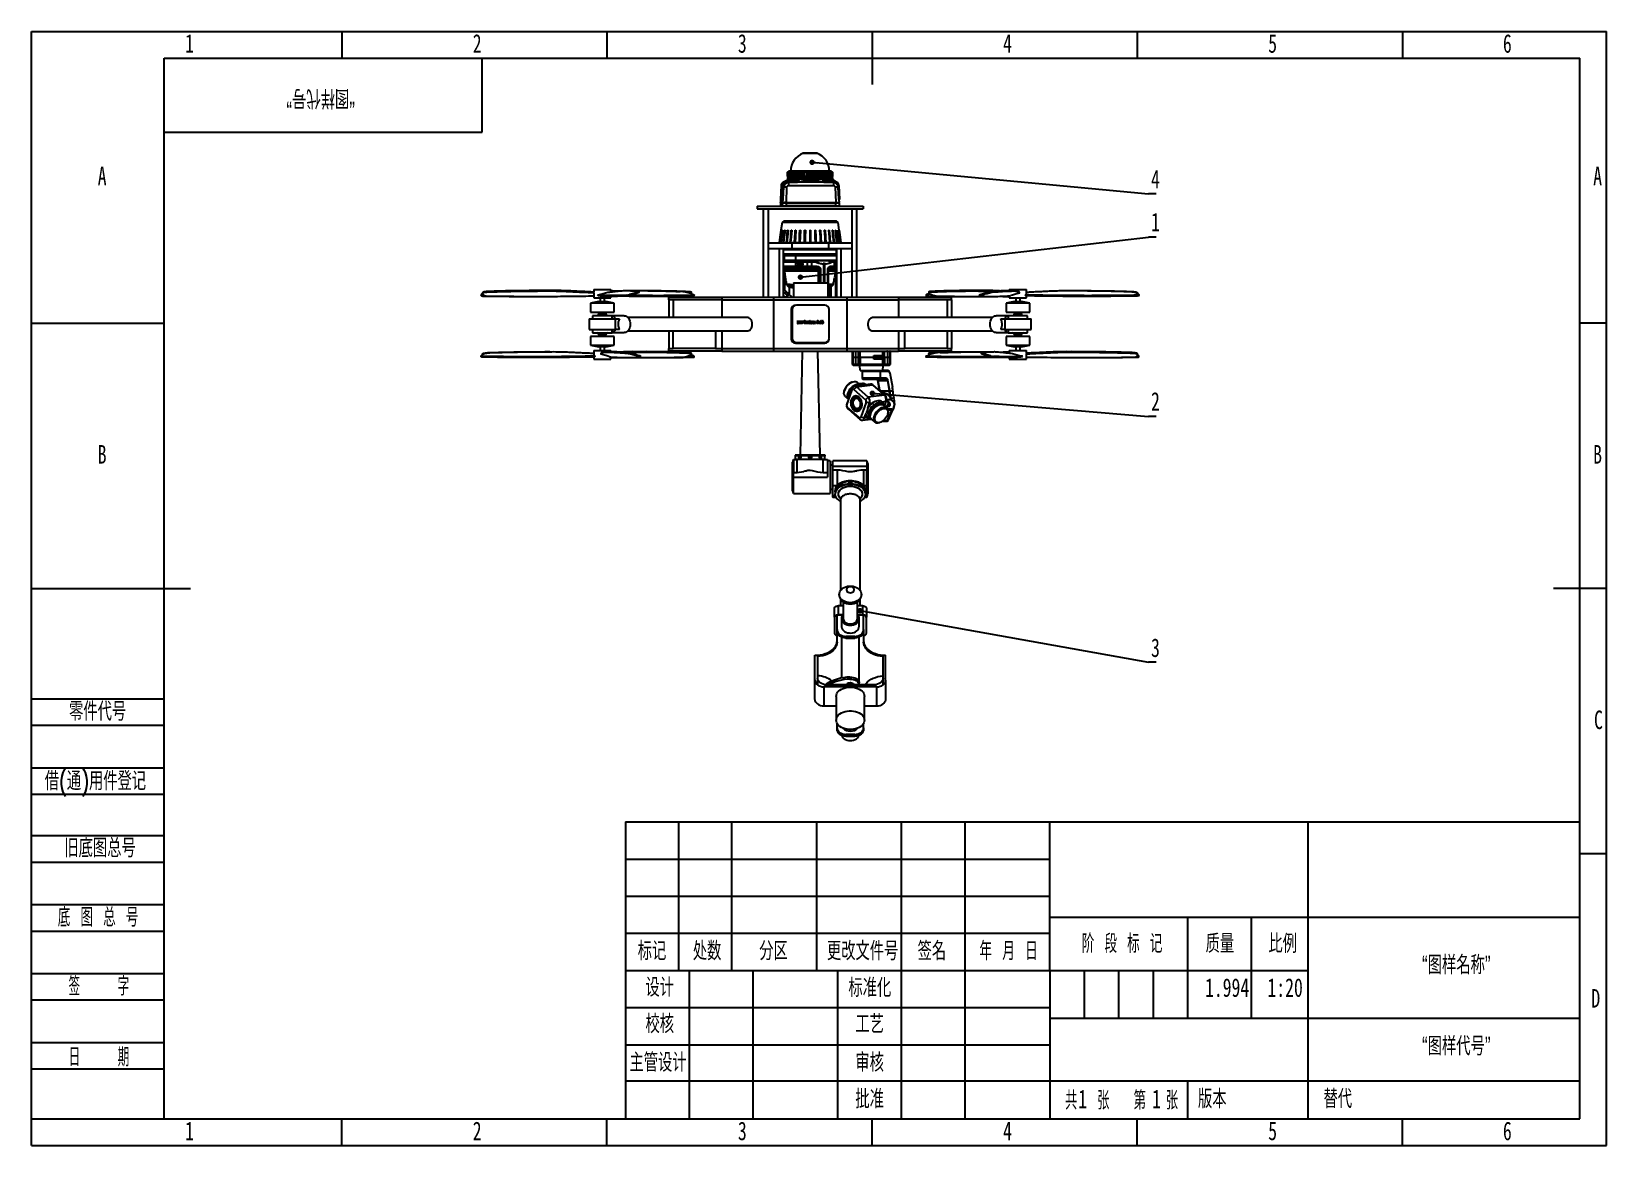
# Model space of a CAD drawing. Header units: millimetres. Extents: x 0 to 297, y 0 to 210.
import ezdxf

# ---------------------------------------------------------------- set-up
doc = ezdxf.new("R2010")
doc.units = ezdxf.units.MM
doc.layers.add('图框', color=7, linetype='Continuous')
doc.layers.add('粗实线层', color=7, linetype='Continuous', lineweight=25)
doc.styles.add('SLDTEXTSTYLE0', font='TXT', dxfattribs={"width": 0.7, "bigfont": 'bigfont'})
doc.styles.add('SLDTEXTSTYLE1', font='TXT', dxfattribs={"width": 0.6, "bigfont": 'bigfont'})
doc.styles.add('SLDTEXTSTYLE2', font='TXT', dxfattribs={"width": 0.614286, "bigfont": 'bigfont'})
doc.styles.add('SLDTEXTSTYLE3', font='TXT', dxfattribs={"width": 0.62, "bigfont": 'bigfont'})
doc.styles.add('SLDTEXTSTYLE4', font='TXT', dxfattribs={"width": 0.566667, "bigfont": 'bigfont'})
doc.styles.add('SLDTEXTSTYLE5', font='TXT', dxfattribs={"width": 0.7})
doc.dimstyles.new('SLDDIMSTYLE0', dxfattribs={"dimtxt": 0.18, "dimasz": 1.016, "dimexe": 0, "dimexo": 0.0625, "dimgap": 0, "dimtad": 0, "dimtih": 1, "dimtoh": 1, "dimdec": 0, "dimrnd": 1e-09, "dimzin": 0, "dimdsep": 46, "dimtxsty": 'Standard', "dimblk1": 'DOT', "dimblk2": 'DOT', "dimsah": 1, "dimcen": 0.09, "dimadec": 0, "dimazin": 0, "dimtfac": 1.016, "dimtdec": 0, "dimtofl": 0, "dimtmove": 0, "dimatfit": 3, "dimldrblk": 'DOT', "dimfxl": 1, "dimfrac": 2, "dimtolj": 1, "dimtzin": 0, "dimarcsym": 0})

msp = doc.modelspace()

# ---------------------------------------------------------------- texts
at = {"layer": '图框', "char_height": 3.5}
for s, insert, attachment_point, style in [('1', (29.79, 209.5), 2, 'SLDTEXTSTYLE5'), ('2', (84.04, 209.5), 2, 'SLDTEXTSTYLE5'), ('3', (134.04, 209.5), 2, 'SLDTEXTSTYLE5'), ('4', (184.04, 209.5), 2, 'SLDTEXTSTYLE5'), ('5', (234.04, 209.5), 2, 'SLDTEXTSTYLE5'), ('6', (278.3, 209.5), 2, 'SLDTEXTSTYLE5'), ('A', (13.32, 184.5), 2, 'SLDTEXTSTYLE5'), ('A', (295.32, 184.5), 2, 'SLDTEXTSTYLE5'), ('B', (13.32, 132.04), 2, 'SLDTEXTSTYLE5'), ('B', (295.32, 132.04), 2, 'SLDTEXTSTYLE5'), ('零件代号', (7.08, 83.58), 1, 'SLDTEXTSTYLE0'), ('C', (295.48, 82), 2, 'SLDTEXTSTYLE5'), ('借(通)用件登记', (2.5, 70.47), 1, 'SLDTEXTSTYLE0'), ('旧底图总号', (6.19, 57.82), 1, 'SLDTEXTSTYLE0'), ('底 图 总 号', (4.95, 44.77), 1, 'SLDTEXTSTYLE2'), ('标记', (117.02, 38.42), 2, 'SLDTEXTSTYLE0'), ('处数', (127.4, 38.42), 2, 'SLDTEXTSTYLE0'), ('分区', (139.93, 38.42), 2, 'SLDTEXTSTYLE0'), ('更改文件号', (156.73, 38.42), 2, 'SLDTEXTSTYLE0'), ('签名', (169.79, 38.42), 2, 'SLDTEXTSTYLE0'), ('年 月 日', (184.26, 38.42), 2, 'SLDTEXTSTYLE3'), ('阶 段 标 记', (205.65, 39.81), 2, 'SLDTEXTSTYLE2'), ('质量', (224.09, 39.81), 2, 'SLDTEXTSTYLE0'), ('比例', (235.94, 39.81), 2, 'SLDTEXTSTYLE0'), ('“图样名称”', (268.67, 35.79), 2, 'SLDTEXTSTYLE0'), ('签    字', (12.71, 31.76), 2, 'SLDTEXTSTYLE4'), ('设计', (118.47, 31.56), 2, 'SLDTEXTSTYLE0'), ('标准化', (158.09, 31.49), 2, 'SLDTEXTSTYLE0'), ('1.994', (225.46, 31.52), 2, 'SLDTEXTSTYLE5'), ('1:20', (236.4, 31.52), 2, 'SLDTEXTSTYLE5'), ('D', (294.98, 29.5), 2, 'SLDTEXTSTYLE5'), ('校核', (118.47, 24.68), 2, 'SLDTEXTSTYLE0'), ('工艺', (158.05, 24.64), 2, 'SLDTEXTSTYLE0'), ('“图样代号”', (268.67, 20.49), 2, 'SLDTEXTSTYLE0'), ('日    期', (12.71, 18.41), 2, 'SLDTEXTSTYLE4'), ('主管设计', (118.14, 17.4), 2, 'SLDTEXTSTYLE0'), ('审核', (158.05, 17.4), 2, 'SLDTEXTSTYLE0'), ('批准', (158.05, 10.52), 2, 'SLDTEXTSTYLE0'), ('共  张', (199.09, 10.26), 2, 'SLDTEXTSTYLE1'), ('1', (197.39, 10.53), 1, 'SLDTEXTSTYLE5'), ('第  张', (212.02, 10.26), 2, 'SLDTEXTSTYLE1'), ('1', (211.3, 10.53), 1, 'SLDTEXTSTYLE5'), ('版本', (222.66, 10.53), 2, 'SLDTEXTSTYLE0'), ('替代', (243.64, 10.53), 1, 'SLDTEXTSTYLE0'), ('1', (29.79, 4.5), 2, 'SLDTEXTSTYLE5'), ('2', (84.04, 4.5), 2, 'SLDTEXTSTYLE5'), ('3', (134.04, 4.5), 2, 'SLDTEXTSTYLE5'), ('4', (184.04, 4.5), 2, 'SLDTEXTSTYLE5'), ('5', (234.04, 4.5), 2, 'SLDTEXTSTYLE5'), ('6', (278.3, 4.5), 2, 'SLDTEXTSTYLE5')]:
    msp.add_mtext(s, dxfattribs=dict(at, insert=insert, attachment_point=attachment_point, style=style))
at = {"layer": '图框', "insert": (54.53, 195.65), "char_height": 3.5, "attachment_point": 2, "rotation": 180, "style": 'SLDTEXTSTYLE0'}
msp.add_mtext('“图样代号”', dxfattribs=at)

# ---------------------------------------------------------------- blocks, each defined once
blk = doc.blocks.new('SW_NOTE_0')
at = {"layer": '图框', "color": 0}
blk.add_line((1.46, 0), (0, 0), dxfattribs=at)
at = {"layer": '图框', "color": 0, "insert": (0.5, 4.58), "char_height": 3.5, "attachment_point": 1, "style": 'SLDTEXTSTYLE5'}
blk.add_mtext('1', dxfattribs=at)
blk = doc.blocks.new('_Dot')
at = {"color": 0, "linetype": 'ByBlock', "lineweight": -2}
blk.add_line((-0.5, 0), (-1, 0), dxfattribs=at)
at = {"color": 0, "linetype": 'ByBlock', "const_width": 0.5}
blk.add_lwpolyline([(-0.25, 0, 1), (0.25, 0, 1)], format="xyb", close=True, dxfattribs=at)
blk = doc.blocks.new('SW_NOTE_0_1')
at = {"layer": '图框', "color": 0}
blk.add_line((1.46, 0), (0, 0), dxfattribs=at)
at = {"layer": '图框', "color": 0, "insert": (0.5, 4.57), "char_height": 3.5, "attachment_point": 1, "style": 'SLDTEXTSTYLE5'}
blk.add_mtext('2', dxfattribs=at)
blk = doc.blocks.new('SW_NOTE_0_2')
at = {"layer": '图框', "color": 0}
blk.add_line((1.46, 0), (0, 0), dxfattribs=at)
at = {"layer": '图框', "color": 0, "insert": (0.5, 4.5), "char_height": 3.5, "attachment_point": 1, "style": 'SLDTEXTSTYLE5'}
blk.add_mtext('3', dxfattribs=at)
blk = doc.blocks.new('SW_NOTE_0_3')
at = {"layer": '图框', "color": 0}
blk.add_line((1.46, 0), (0, 0), dxfattribs=at)
at = {"layer": '图框', "color": 0, "insert": (0.5, 4.56), "char_height": 3.5, "attachment_point": 1, "style": 'SLDTEXTSTYLE5'}
blk.add_mtext('4', dxfattribs=at)

# ---------------------------------------------------------------- linework, layer by layer
at = {"color": 7, "linetype": 'Continuous', "lineweight": 25}
for p, q in [((145.54, 187.07), (145.54, 187.07)), ((145.54, 187.07), (148.11, 187.07)), ((148.02, 187.08), (145.62, 187.08)), ((148.11, 187.07), (148.11, 187.07)), ((141.79, 181.59), (141.77, 181.58)), ((141.79, 181.59), (141.77, 181.58)), ((141.78, 181.58), (141.77, 181.58)), ((141.78, 181.58), (141.96, 181.68)), ((141.96, 181.68), (141.79, 181.59)), ((141.81, 181.58), (142.49, 181.97)), ((141.99, 181.7), (141.81, 181.6)), ((141.81, 181.58), (141.82, 181.58)), ((142.54, 181.99), (141.82, 181.58)), ((141.85, 181.58), (142.46, 181.94)), ((141.86, 181.58), (141.85, 181.58)), ((141.86, 181.58), (142.02, 181.68)), ((141.99, 181.64), (141.88, 181.58)), ((141.89, 181.58), (141.88, 181.58)), ((141.89, 181.58), (141.93, 181.6)), ((141.95, 181.6), (141.92, 181.58)), ((141.93, 181.58), (141.92, 181.58)), ((141.93, 181.58), (142.04, 181.64)), ((141.95, 181.58), (142.12, 181.68)), ((141.96, 181.58), (141.95, 181.58)), ((142.58, 181.94), (141.96, 181.58)), ((142.13, 181.76), (141.96, 181.68)), ((141.99, 181.58), (142.74, 182.01)), ((141.99, 181.58), (142, 181.58)), ((142.68, 181.97), (142, 181.58)), ((142.03, 181.58), (142.21, 181.68)), ((142.03, 181.58), (142.04, 181.58)), ((142.05, 181.59), (142.04, 181.58)), ((142.05, 181.59), (142.21, 181.68)), ((142.07, 181.52), (142.09, 181.53)), ((142.39, 181.86), (142.33, 181.83)), ((142.39, 181.86), (142.43, 181.9)), ((142.48, 181.9), (142.41, 181.86)), ((142.48, 181.9), (142.43, 181.87)), ((142.45, 181.91), (142.44, 181.9)), ((142.46, 181.94), (142.55, 181.99)), ((142.53, 182), (142.49, 181.97)), ((142.57, 182.49), (142.55, 182.12)), ((142.82, 183.65), (142.57, 183.48)), ((142.57, 183.48), (142.57, 182.74)), ((142.57, 183.48), (142.57, 183.48)), ((142.57, 182.74), (142.57, 183.48)), ((142.57, 182.74), (142.66, 182.57)), ((142.57, 182.74), (142.57, 182.74)), ((142.66, 182.57), (142.57, 182.49)), ((142.57, 182.49), (142.57, 182.49)), ((142.63, 183.48), (142.58, 183.48)), ((142.58, 183.48), (142.58, 182.74)), ((142.58, 182.74), (142.63, 182.74)), ((142.63, 181.96), (142.58, 181.94)), ((142.59, 182), (142.93, 182.22)), ((142.63, 182.74), (142.63, 183.48)), ((142.65, 181.87), (142.71, 181.91)), ((142.66, 182.57), (150.99, 182.57)), ((142.79, 183.48), (142.67, 183.48)), ((142.67, 183.48), (142.67, 182.74)), ((142.67, 182.74), (142.79, 182.74)), ((143.08, 182.22), (142.67, 182)), ((143.19, 182.21), (142.68, 181.97)), ((142.68, 181.97), (142.86, 182.08)), ((142.71, 181.91), (143.22, 182.15)), ((142.84, 182.16), (142.73, 182.09)), ((142.73, 182.09), (142.84, 182.16)), ((142.73, 182.09), (142.73, 182.09)), ((142.86, 182.08), (142.74, 182.01)), ((142.86, 182.08), (142.74, 182.01)), ((144.39, 181.57), (142.76, 181.55)), ((144.39, 181.56), (142.76, 181.53)), ((142.76, 181.55), (142.76, 181.55)), ((142.79, 182.74), (142.79, 183.48)), ((142.82, 183.65), (142.82, 183.65)), ((150.82, 183.65), (142.82, 183.65)), ((142.88, 182.19), (142.84, 182.16)), ((142.84, 182.16), (142.84, 182.16)), ((143.05, 183.48), (142.86, 183.48)), ((142.86, 183.48), (142.86, 182.74)), ((142.86, 182.74), (143.05, 182.74)), ((142.86, 182.09), (142.98, 182.16)), ((142.93, 182.22), (142.88, 182.19)), ((142.98, 182.24), (142.89, 182.19)), ((143.03, 182.19), (142.98, 182.16)), ((143.03, 182.19), (143.08, 182.22)), ((143.05, 182.74), (143.05, 183.48)), ((143.41, 183.48), (143.15, 183.48)), ((143.15, 183.48), (143.15, 182.74)), ((143.15, 182.74), (143.41, 182.74)), ((143.2, 182.49), (143.27, 182.57)), ((143.2, 182.49), (143.2, 182.49)), ((143.22, 182.15), (143.22, 182.04)), ((143.41, 182.74), (143.41, 183.48)), ((143.84, 183.48), (143.53, 183.48)), ((143.53, 183.48), (143.53, 182.74)), ((143.53, 182.74), (143.84, 182.74)), ((143.54, 182.25), (143.57, 182.25)), ((143.54, 182.25), (143.54, 182.11)), ((143.6, 182.32), (143.57, 182.31)), ((143.57, 182.11), (143.57, 182.25)), ((143.84, 182.74), (143.84, 183.48)), ((143.94, 182.57), (143.89, 182.52)), ((144.35, 183.48), (143.99, 183.48)), ((143.99, 183.48), (143.99, 182.74)), ((143.99, 182.74), (144.35, 182.74)), ((144.67, 182.22), (144.07, 182.01)), ((144.07, 182.01), (144.36, 182)), ((144.07, 181.95), (144.36, 181.95)), ((144.35, 182.74), (144.35, 183.48)), ((144.36, 181.95), (144.36, 181.57)), ((144.93, 183.48), (144.52, 183.48)), ((144.52, 183.48), (144.52, 182.74)), ((144.52, 182.74), (144.93, 182.74)), ((149.44, 181.58), (144.52, 181.58)), ((144.63, 181.75), (144.64, 181.7)), ((144.63, 181.75), (144.63, 181.68)), ((144.64, 181.7), (144.63, 181.69)), ((144.63, 181.69), (144.63, 181.67)), ((144.64, 181.68), (144.64, 181.7)), ((144.7, 181.81), (144.7, 181.75)), ((144.87, 182.57), (144.83, 182.49)), ((144.83, 182.49), (144.83, 182.49)), ((144.93, 182.74), (144.93, 183.48)), ((145.54, 183.48), (145.1, 183.48)), ((145.1, 183.48), (145.1, 182.74)), ((145.1, 182.74), (145.54, 182.74)), ((145.54, 182.74), (145.54, 183.48)), ((146.19, 183.48), (145.73, 183.48)), ((145.73, 183.48), (145.73, 182.74)), ((145.73, 182.74), (146.19, 182.74)), ((146.19, 182.74), (146.19, 183.48)), ((146.86, 183.48), (146.39, 183.48)), ((146.39, 183.48), (146.39, 182.74)), ((146.39, 182.74), (146.86, 182.74)), ((146.86, 182.74), (146.86, 183.48)), ((147.52, 183.48), (147.06, 183.48)), ((147.06, 183.48), (147.06, 182.74)), ((147.06, 182.74), (147.52, 182.74)), ((147.52, 182.74), (147.52, 183.48)), ((148.17, 183.48), (147.72, 183.48)), ((147.72, 183.48), (147.72, 182.74)), ((147.72, 182.74), (148.17, 182.74)), ((148.17, 182.74), (148.17, 183.48)), ((148.78, 183.48), (148.36, 183.48)), ((148.36, 183.48), (148.36, 182.74)), ((148.36, 182.74), (148.78, 182.74)), ((148.78, 182.74), (148.78, 183.48)), ((149.35, 183.48), (148.96, 183.48)), ((148.96, 183.48), (148.96, 182.74)), ((148.96, 182.74), (149.35, 182.74)), ((149.05, 182.49), (149, 182.57)), ((149.05, 182.49), (149.05, 182.49)), ((149.84, 182.01), (149.22, 182.22)), ((149.23, 181.75), (149.23, 181.81)), ((149.29, 181.78), (149.3, 181.79)), ((149.3, 181.75), (149.3, 181.78)), ((149.3, 181.7), (149.3, 181.76)), ((149.35, 182.74), (149.35, 183.48)), ((149.85, 183.48), (149.51, 183.48)), ((149.51, 183.48), (149.51, 182.74)), ((149.51, 182.74), (149.85, 182.74)), ((149.55, 182), (149.84, 182.01)), ((149.55, 181.95), (149.84, 181.95)), ((149.55, 181.57), (149.55, 181.95)), ((151.2, 181.55), (149.57, 181.57)), ((149.57, 181.57), (149.57, 181.57)), ((151.2, 181.53), (149.57, 181.56)), ((150.07, 182), (149.84, 182.01)), ((149.85, 182.74), (149.85, 183.48)), ((149.95, 182.52), (149.89, 182.57)), ((150.28, 183.48), (149.99, 183.48)), ((149.99, 183.48), (149.99, 182.74)), ((149.99, 182.74), (150.28, 182.74)), ((150.28, 182.31), (150.25, 182.32)), ((150.28, 182.74), (150.28, 183.48)), ((150.28, 182.25), (150.3, 182.25)), ((150.28, 182.25), (150.28, 182.11)), ((150.3, 182.11), (150.3, 182.25)), ((150.63, 183.48), (150.39, 183.48)), ((150.39, 183.48), (150.39, 182.74)), ((150.39, 182.74), (150.63, 182.74)), ((150.5, 182.57), (150.58, 182.49)), ((150.58, 182.49), (150.58, 182.49)), ((150.62, 182.15), (151.12, 181.91)), ((150.62, 182.05), (150.62, 182.15)), ((150.63, 182.74), (150.63, 183.48)), ((150.64, 182.25), (150.67, 182.23)), ((150.75, 182.19), (150.66, 182.24)), ((150.88, 183.48), (150.71, 183.48)), ((150.71, 183.48), (150.71, 182.74)), ((150.71, 182.74), (150.88, 182.74)), ((150.75, 182.19), (150.75, 182.19)), ((151.07, 183.48), (150.82, 183.65)), ((151.1, 182), (150.87, 182.13)), ((150.88, 182.74), (150.88, 183.48)), ((151.03, 183.48), (150.93, 183.48)), ((150.93, 183.48), (150.93, 182.74)), ((150.93, 182.74), (151.03, 182.74)), ((150.99, 182.57), (151.07, 182.74)), ((151.08, 182.49), (150.99, 182.57)), ((151.03, 182.74), (151.03, 183.48)), ((151.07, 183.48), (151.05, 183.48)), ((151.05, 183.48), (151.05, 182.74)), ((151.05, 182.74), (151.07, 182.74)), ((151.07, 182.74), (151.07, 183.48)), ((151.1, 182.12), (151.08, 182.49)), ((151.52, 181.76), (151.15, 181.97)), ((151.84, 181.6), (151.66, 181.7)), ((151.82, 181.53), (151.84, 181.52)), ((151.87, 181.58), (151.85, 181.59)), ((141.31, 178.33), (141.4, 180.96)), ((141.41, 180.96), (141.32, 178.33)), ((141.44, 180.96), (141.34, 178.33)), ((141.34, 178.33), (141.44, 180.96)), ((141.44, 180.96), (141.35, 178.33)), ((141.47, 180.96), (141.38, 178.33)), ((141.38, 178.33), (141.47, 180.96)), ((141.48, 180.96), (141.39, 178.33)), ((141.4, 180.96), (141.41, 180.96)), ((141.51, 180.96), (141.42, 178.33)), ((141.42, 178.33), (141.51, 180.96)), ((141.52, 180.96), (141.42, 178.33)), ((141.44, 180.96), (141.44, 180.96)), ((141.54, 180.96), (141.45, 178.33)), ((141.45, 178.33), (141.54, 180.96)), ((141.55, 180.96), (141.46, 178.33)), ((141.47, 180.96), (141.48, 180.96)), ((141.58, 180.96), (141.49, 178.33)), ((141.49, 178.33), (141.58, 180.96)), ((141.59, 180.96), (141.5, 178.33)), ((141.51, 180.96), (141.52, 180.96)), ((141.62, 180.96), (141.53, 178.33)), ((141.53, 178.33), (141.62, 180.96)), ((141.63, 180.96), (141.53, 178.33)), ((141.54, 180.96), (141.55, 180.96)), ((141.65, 180.96), (141.56, 178.33)), ((141.56, 178.33), (141.65, 180.96)), ((141.66, 180.96), (141.57, 178.33)), ((141.58, 180.96), (141.59, 180.96)), ((141.62, 180.96), (141.63, 180.96)), ((141.64, 178.32), (141.73, 180.95)), ((141.64, 178.32), (141.69, 178.38)), ((141.65, 180.96), (141.66, 180.96)), ((141.82, 180.65), (141.69, 178.42)), ((141.83, 180.65), (141.7, 178.42)), ((142.34, 177.74), (142.44, 180.63)), ((142.77, 180.96), (151.21, 180.96)), ((151.54, 180.63), (151.65, 177.74)), ((152.26, 178.42), (152.13, 180.65)), ((152.27, 178.42), (152.14, 180.65)), ((152.18, 180.95), (152.27, 178.45)), ((152.24, 180.96), (152.34, 178.33)), ((136.82, 177.07), (136.82, 176.57)), ((136.82, 177.07), (156.82, 177.07)), ((136.82, 176.57), (156.82, 176.57)), ((137.99, 176.57), (137.99, 159.9)), ((138.99, 159.9), (138.99, 176.57)), ((141.27, 177.85), (141.27, 177.74)), ((141.27, 177.74), (141.27, 177.85)), ((141.27, 177.85), (141.27, 177.85)), ((141.27, 177.85), (141.28, 177.85)), ((141.27, 177.74), (141.57, 177.74)), ((141.31, 177.69), (141.28, 177.66)), ((141.31, 177.69), (141.28, 177.66)), ((141.28, 177.66), (141.3, 177.13)), ((141.28, 177.66), (141.57, 177.66)), ((141.3, 177.13), (141.28, 177.66)), ((141.28, 177.66), (141.28, 177.66)), ((141.3, 177.13), (141.36, 177.07)), ((141.59, 177.13), (141.3, 177.13)), ((141.37, 177.07), (141.3, 177.13)), ((141.3, 177.13), (141.3, 177.13)), ((141.31, 177.85), (141.32, 177.85)), ((141.31, 177.69), (141.61, 177.69)), ((141.32, 177.74), (141.32, 177.69)), ((141.32, 177.69), (141.32, 177.74)), ((141.35, 177.85), (141.35, 177.85)), ((141.38, 177.85), (141.39, 177.85)), ((141.42, 177.85), (141.43, 177.85)), ((141.45, 177.85), (141.46, 177.85)), ((141.49, 177.85), (141.5, 177.85)), ((141.53, 177.85), (141.53, 177.85)), ((141.56, 177.85), (141.57, 177.85)), ((141.57, 177.85), (141.57, 177.74)), ((141.57, 177.85), (141.57, 177.85)), ((141.57, 177.66), (141.61, 177.69)), ((142.35, 177.66), (141.57, 177.66)), ((141.57, 177.66), (141.59, 177.13)), ((141.59, 177.13), (142.35, 177.13)), ((141.59, 177.13), (141.66, 177.07)), ((141.62, 177.69), (141.61, 177.69)), ((142.35, 177.69), (141.61, 177.69)), ((141.62, 177.74), (141.62, 177.69)), ((141.92, 177.71), (141.92, 177.71)), ((141.95, 177.76), (141.98, 177.74)), ((142.23, 177.71), (142.23, 177.71)), ((142.26, 177.76), (142.26, 177.74)), ((142.26, 177.76), (142.29, 177.74)), ((142.34, 177.74), (151.65, 177.74)), ((142.34, 177.69), (142.34, 177.74)), ((142.35, 177.69), (142.34, 177.69)), ((142.34, 177.07), (142.35, 177.13)), ((142.35, 177.66), (142.35, 177.69)), ((151.64, 177.69), (142.35, 177.69)), ((142.35, 177.13), (142.35, 177.66)), ((151.64, 177.66), (142.35, 177.66)), ((151.64, 177.13), (142.35, 177.13)), ((151.65, 177.69), (151.64, 177.69)), ((151.64, 177.69), (151.64, 177.66)), ((152.33, 177.69), (151.64, 177.69)), ((151.64, 177.66), (151.64, 177.13)), ((152.37, 177.66), (151.64, 177.66)), ((151.64, 177.13), (151.64, 177.07)), ((151.64, 177.13), (152.35, 177.13)), ((151.65, 177.74), (151.65, 177.69)), ((151.67, 177.78), (151.69, 177.79)), ((151.69, 177.77), (151.67, 177.78)), ((151.69, 177.76), (151.69, 177.79)), ((152.28, 177.07), (152.35, 177.13)), ((152.32, 177.69), (152.33, 177.74)), ((152.37, 177.66), (152.33, 177.69)), ((152.35, 177.13), (152.37, 177.66)), ((152.37, 177.74), (152.37, 177.85)), ((154.66, 176.57), (154.66, 159.9)), ((155.66, 159.9), (155.66, 176.57)), ((156.82, 177.07), (156.82, 176.57)), ((141.53, 173.99), (141.33, 172.56)), ((141.4, 172.56), (141.42, 172.56)), ((141.91, 174.32), (141.53, 173.99)), ((152.12, 173.99), (141.53, 173.99)), ((141.58, 171.82), (141.63, 172.56)), ((141.63, 172.56), (141.69, 172.56)), ((141.91, 174.32), (151.74, 174.32)), ((141.98, 171.82), (142.02, 172.56)), ((142.02, 172.56), (142.1, 172.56)), ((142.52, 171.82), (142.56, 172.56)), ((142.56, 172.56), (142.67, 172.56)), ((143.19, 171.82), (143.23, 172.56)), ((143.23, 172.56), (143.35, 172.56)), ((143.98, 171.82), (144, 172.56)), ((144, 172.56), (144.15, 172.56)), ((144.85, 171.82), (144.86, 172.56)), ((144.86, 172.56), (145.02, 172.56)), ((145.78, 171.82), (145.79, 172.56)), ((145.79, 172.56), (145.95, 172.56)), ((146.74, 172.56), (146.91, 172.56)), ((146.74, 172.56), (146.74, 170.24)), ((146.91, 172.56), (146.91, 170.24)), ((147.69, 172.56), (147.86, 172.56)), ((147.86, 172.56), (147.87, 171.82)), ((148.62, 172.56), (148.78, 172.56)), ((148.78, 172.56), (148.8, 171.82)), ((149.5, 172.56), (149.64, 172.56)), ((149.64, 172.56), (149.67, 171.82)), ((150.29, 172.56), (150.42, 172.56)), ((150.42, 172.56), (150.45, 171.82)), ((150.98, 172.56), (151.08, 172.56)), ((151.08, 172.56), (151.12, 171.82)), ((151.54, 172.56), (151.62, 172.56)), ((151.62, 172.56), (151.67, 171.82)), ((152.12, 173.99), (151.74, 174.32)), ((151.96, 172.56), (152.01, 172.56)), ((152.01, 172.56), (152.06, 171.82)), ((152.32, 172.56), (152.12, 173.99)), ((152.22, 172.56), (152.25, 172.56)), ((138.99, 170.15), (143.37, 170.15)), ((141, 170.24), (141.07, 170.24)), ((141.15, 170.15), (141.07, 170.15)), ((141.1, 170.24), (141.32, 170.24)), ((141.17, 170.15), (141.15, 170.15)), ((141.39, 170.15), (141.17, 170.15)), ((141.38, 170.24), (141.74, 170.24)), ((141.45, 170.15), (141.39, 170.15)), ((141.8, 170.15), (141.45, 170.15)), ((141.59, 171.84), (141.58, 171.82)), ((141.58, 171.77), (141.58, 171.82)), ((141.88, 170.15), (141.8, 170.15)), ((141.82, 170.24), (142.31, 170.24)), ((142.36, 170.15), (141.88, 170.15)), ((141.98, 171.52), (141.98, 171.82)), ((142.47, 170.15), (142.36, 170.15)), ((142.42, 170.24), (143.02, 170.24)), ((143.06, 170.15), (142.47, 170.15)), ((142.52, 171.21), (142.52, 171.82)), ((143.19, 170.15), (143.06, 170.15)), ((143.14, 170.24), (143.84, 170.24)), ((143.19, 170.79), (143.19, 171.82)), ((143.88, 170.15), (143.19, 170.15)), ((143.28, 170.15), (143.28, 170.15)), ((143.37, 170.15), (143.37, 169.07)), ((143.37, 170.15), (150.27, 170.15)), ((143.84, 170.24), (143.88, 170.15)), ((143.98, 170.15), (143.88, 170.15)), ((143.98, 170.15), (143.98, 171.82)), ((143.98, 170.24), (144.75, 170.24)), ((143.98, 170.24), (144.02, 170.15)), ((143.98, 170.15), (144.02, 170.15)), ((144.78, 170.15), (144.02, 170.15)), ((144.75, 170.24), (144.78, 170.15)), ((144.85, 170.15), (144.78, 170.15)), ((144.85, 170.15), (144.85, 171.82)), ((144.85, 170.15), (144.93, 170.15)), ((144.91, 170.24), (145.73, 170.24)), ((144.91, 170.24), (144.93, 170.15)), ((145.74, 170.15), (144.93, 170.15)), ((145.73, 170.24), (145.74, 170.15)), ((145.78, 170.15), (145.74, 170.15)), ((145.78, 170.15), (145.78, 171.82)), ((145.78, 170.15), (145.91, 170.15)), ((145.89, 170.24), (146.74, 170.24)), ((145.89, 170.24), (145.91, 170.15)), ((146.74, 170.15), (145.91, 170.15)), ((146.74, 170.24), (146.74, 170.15)), ((146.74, 170.15), (146.91, 170.15)), ((146.91, 170.24), (147.75, 170.24)), ((146.91, 170.24), (146.91, 170.15)), ((147.74, 170.15), (146.91, 170.15)), ((147.7, 170.15), (147.7, 170.15)), ((147.75, 170.24), (147.74, 170.15)), ((147.74, 170.15), (147.87, 170.15)), ((147.87, 170.15), (147.87, 171.82)), ((147.87, 170.15), (147.9, 170.15)), ((147.91, 170.24), (147.9, 170.15)), ((148.71, 170.15), (147.9, 170.15)), ((147.91, 170.24), (148.73, 170.24)), ((148.73, 170.24), (148.71, 170.15)), ((148.71, 170.15), (148.8, 170.15)), ((148.8, 170.15), (148.8, 171.82)), ((148.8, 170.15), (148.87, 170.15)), ((148.89, 170.24), (148.87, 170.15)), ((149.62, 170.15), (148.87, 170.15)), ((148.89, 170.24), (149.66, 170.24)), ((149.66, 170.24), (149.62, 170.15)), ((149.62, 170.15), (149.67, 170.15)), ((149.67, 170.15), (149.67, 171.82)), ((149.67, 170.15), (149.77, 170.15)), ((149.8, 170.24), (149.77, 170.15)), ((150.45, 170.15), (149.77, 170.15)), ((149.8, 170.24), (150.5, 170.24)), ((150.27, 170.15), (150.27, 169.07)), ((150.27, 170.15), (154.66, 170.15)), ((150.45, 170.79), (150.45, 171.82)), ((150.45, 170.15), (150.58, 170.15)), ((151.17, 170.15), (150.58, 170.15)), ((150.63, 170.24), (151.23, 170.24)), ((151.12, 171.21), (151.12, 171.82)), ((151.17, 170.15), (151.28, 170.15)), ((151.76, 170.15), (151.28, 170.15)), ((151.33, 170.24), (151.82, 170.24)), ((151.67, 171.52), (151.67, 171.82)), ((151.7, 170.15), (151.7, 170.15)), ((151.76, 170.15), (151.84, 170.15)), ((152.2, 170.15), (151.84, 170.15)), ((151.9, 170.24), (152.26, 170.24)), ((152.06, 171.82), (152.05, 171.83)), ((152.06, 171.77), (152.06, 171.82)), ((152.2, 170.15), (152.25, 170.15)), ((152.47, 170.15), (152.25, 170.15)), ((152.32, 170.24), (152.54, 170.24)), ((152.47, 170.15), (152.5, 170.15)), ((152.57, 170.15), (152.5, 170.15)), ((152.57, 170.24), (152.64, 170.24)), ((138.99, 169.07), (143.37, 169.07)), ((140.99, 169.07), (140.99, 159.9)), ((141.82, 159.9), (141.82, 169.07)), ((151.82, 168.87), (141.82, 168.87)), ((141.82, 168.07), (141.99, 167.9)), ((141.82, 168.07), (151.82, 168.07)), ((141.82, 167.9), (142.02, 167.9)), ((141.82, 167.76), (141.94, 167.76)), ((141.93, 167.7), (141.82, 167.7)), ((141.82, 166.9), (141.93, 166.9)), ((142.02, 166.74), (141.82, 166.74)), ((144.13, 166.54), (141.82, 166.54)), ((141.99, 169.07), (141.85, 168.93)), ((141.85, 168.93), (151.79, 168.93)), ((141.99, 166.74), (141.85, 166.59)), ((141.85, 166.59), (144.14, 166.59)), ((144.13, 167.7), (141.93, 167.7)), ((141.93, 167.7), (141.93, 166.9)), ((141.93, 166.9), (144.13, 166.9)), ((141.93, 166.9), (142.02, 166.74)), ((141.94, 167.76), (142.02, 167.9)), ((141.94, 167.76), (144.14, 167.76)), ((142.02, 167.9), (144.22, 167.9)), ((144.22, 166.74), (142.02, 166.74)), ((143.37, 169.07), (150.27, 169.07)), ((144.13, 166.9), (144.13, 167.7)), ((151.82, 167.7), (144.13, 167.7)), ((144.13, 166.9), (151.82, 166.9)), ((144.13, 166.9), (144.22, 166.74)), ((146.32, 166.54), (144.13, 166.54)), ((144.13, 165.74), (144.13, 166.54)), ((144.14, 167.76), (144.22, 167.9)), ((144.14, 167.76), (151.8, 167.76)), ((144.14, 166.59), (144.22, 166.74)), ((144.14, 166.59), (146.34, 166.59)), ((151.65, 167.9), (144.19, 167.9)), ((144.22, 167.9), (151.65, 167.9)), ((144.22, 166.74), (146.41, 166.74)), ((146.32, 165.74), (146.32, 166.54)), ((147.11, 166.54), (146.32, 166.54)), ((146.34, 166.59), (146.41, 166.74)), ((146.34, 166.59), (147.11, 166.59)), ((146.41, 166.74), (147.1, 166.74)), ((147.11, 166.59), (147.1, 166.74)), ((147.1, 166.74), (147.63, 166.74)), ((147.11, 166.59), (147.49, 166.59)), ((147.11, 166.54), (147.11, 165.74)), ((147.49, 166.54), (147.11, 166.54)), ((147.49, 166.59), (147.63, 166.74)), ((150.29, 166.74), (148.38, 166.74)), ((149.36, 166.41), (149.5, 166.41)), ((149.36, 166.41), (149.42, 166.17)), ((149.5, 166.41), (149.57, 166.17)), ((150.27, 169.07), (154.66, 169.07)), ((150.93, 166.74), (151.15, 166.59)), ((150.93, 166.74), (151.28, 166.74)), ((151.15, 166.59), (151.4, 166.59)), ((151.41, 166.54), (151.17, 166.54)), ((151.4, 166.59), (151.28, 166.74)), ((151.28, 166.74), (151.53, 166.74)), ((151.4, 166.59), (151.67, 166.59)), ((151.41, 165.74), (151.41, 166.54)), ((151.7, 166.54), (151.41, 166.54)), ((151.67, 166.59), (151.53, 166.74)), ((151.53, 166.74), (151.65, 166.74)), ((151.79, 168.93), (151.65, 169.07)), ((151.82, 168.07), (151.65, 167.9)), ((151.77, 167.9), (151.65, 167.9)), ((151.79, 166.59), (151.65, 166.74)), ((151.65, 166.74), (151.66, 166.74)), ((151.66, 166.74), (151.65, 166.74)), ((151.8, 167.76), (151.66, 167.9)), ((151.66, 166.74), (151.82, 166.9)), ((151.8, 166.59), (151.66, 166.74)), ((151.67, 166.59), (151.79, 166.59)), ((151.7, 166.54), (151.7, 165.74)), ((151.82, 166.54), (151.7, 166.54)), ((151.82, 169.02), (151.77, 169.07)), ((151.82, 169.02), (151.77, 169.07)), ((151.82, 167.96), (151.77, 167.9)), ((151.77, 167.9), (151.82, 167.95)), ((151.77, 167.9), (151.77, 167.9)), ((151.79, 168.93), (151.82, 168.93)), ((151.79, 166.59), (151.8, 166.59)), ((151.82, 169.07), (151.82, 159.9)), ((151.82, 168.07), (151.82, 168.87)), ((151.82, 168.87), (151.82, 168.87)), ((151.82, 168.07), (151.82, 168.07)), ((151.82, 165.74), (151.82, 166.54)), ((151.82, 166.54), (151.82, 166.54)), ((152.66, 159.9), (152.66, 169.07)), ((141.82, 165.74), (141.99, 165.57)), ((141.82, 165.74), (144.13, 165.74)), ((142.07, 165.57), (141.99, 165.49)), ((144.22, 165.57), (141.99, 165.57)), ((141.99, 165.49), (141.99, 165.24)), ((141.99, 165.49), (141.99, 165.47)), ((141.99, 165.24), (142.07, 165.16)), ((142.06, 165.16), (141.99, 165.09)), ((141.99, 165.09), (141.99, 164.84)), ((141.99, 165.09), (141.99, 164.84)), ((142.02, 165.3), (142.02, 165.42)), ((142.02, 165.42), (142.04, 165.42)), ((142.02, 165.3), (142.04, 165.3)), ((142.03, 165.47), (142.03, 165.47)), ((142.03, 165.25), (142.03, 165.25)), ((142.03, 161.23), (142.03, 164.15)), ((142.04, 165.3), (142.04, 165.42)), ((142.07, 165.15), (142.06, 165.16)), ((142.19, 165.3), (142.19, 165.42)), ((142.19, 165.42), (142.23, 165.42)), ((142.19, 165.3), (142.23, 165.3)), ((142.21, 165.47), (142.2, 165.47)), ((142.21, 165.25), (142.2, 165.25)), ((142.23, 165.3), (142.23, 165.42)), ((142.5, 165.3), (142.5, 165.42)), ((142.5, 165.42), (142.56, 165.42)), ((142.5, 165.3), (142.56, 165.3)), ((142.54, 165.47), (142.52, 165.47)), ((142.54, 165.25), (142.52, 165.25)), ((142.56, 165.3), (142.56, 165.42)), ((142.94, 165.3), (142.94, 165.42)), ((142.94, 165.42), (143.01, 165.42)), ((142.94, 165.3), (143.01, 165.3)), ((142.99, 165.47), (142.97, 165.47)), ((142.99, 165.25), (142.97, 165.25)), ((143.01, 165.42), (143.01, 165.3)), ((143.02, 165.3), (143.02, 165.42)), ((143.5, 165.3), (143.5, 165.42)), ((143.5, 165.42), (143.56, 165.42)), ((143.5, 165.3), (143.56, 165.3)), ((143.56, 165.47), (143.54, 165.47)), ((143.56, 165.25), (143.54, 165.25)), ((143.56, 165.42), (143.56, 165.3)), ((143.6, 165.3), (143.6, 165.42)), ((144.13, 165.74), (146.32, 165.74)), ((144.13, 165.74), (144.22, 165.57)), ((144.16, 165.3), (144.16, 165.42)), ((144.16, 165.42), (144.2, 165.42)), ((144.16, 165.3), (144.2, 165.3)), ((144.23, 165.47), (144.2, 165.47)), ((144.2, 165.42), (144.2, 165.3)), ((144.23, 165.25), (144.2, 165.25)), ((146.41, 165.57), (144.22, 165.57)), ((144.23, 165.47), (144.24, 165.47)), ((144.24, 165.49), (144.29, 165.57)), ((144.24, 165.49), (144.24, 165.47)), ((144.24, 165.26), (144.24, 165.24)), ((144.29, 165.15), (144.24, 165.24)), ((144.24, 165.09), (144.28, 165.16)), ((144.24, 165.09), (144.24, 164.84)), ((144.27, 165.3), (144.27, 165.42)), ((144.9, 165.3), (144.9, 165.42)), ((144.9, 165.42), (144.93, 165.42)), ((144.9, 165.3), (144.93, 165.3)), ((144.93, 165.42), (144.93, 165.3)), ((144.98, 165.47), (144.95, 165.47)), ((144.98, 165.25), (144.95, 165.25)), ((145.02, 165.3), (145.02, 165.42)), ((145.7, 165.3), (145.7, 165.42)), ((145.7, 165.42), (145.72, 165.42)), ((145.7, 165.3), (145.72, 165.3)), ((145.72, 165.42), (145.72, 165.3)), ((145.78, 165.47), (145.75, 165.47)), ((145.78, 165.25), (145.75, 165.25)), ((145.83, 165.3), (145.83, 165.42)), ((146.32, 165.74), (146.41, 165.57)), ((146.32, 165.74), (147.11, 165.74)), ((147.1, 165.57), (146.41, 165.57)), ((146.53, 165.3), (146.53, 165.42)), ((146.53, 165.42), (146.54, 165.42)), ((146.53, 165.3), (146.54, 165.3)), ((146.54, 165.42), (146.54, 165.3)), ((146.62, 165.47), (146.58, 165.47)), ((146.62, 165.25), (146.58, 165.25)), ((146.67, 165.3), (146.67, 165.42)), ((147.11, 165.74), (147.1, 165.57)), ((148.09, 165.57), (147.1, 165.57)), ((147.11, 165.74), (148.12, 165.74)), ((147.38, 165.3), (147.38, 165.42)), ((147.46, 165.47), (147.43, 165.47)), ((147.46, 165.25), (147.43, 165.25)), ((147.51, 165.42), (147.5, 165.42)), ((147.5, 165.42), (147.5, 165.3)), ((147.51, 165.3), (147.5, 165.3)), ((147.51, 165.3), (147.51, 165.42)), ((148.09, 165.57), (148.12, 165.74)), ((148.2, 165.3), (148.2, 165.42)), ((148.28, 165.25), (148.25, 165.25)), ((148.58, 165.07), (148.35, 165.07)), ((148.35, 165.07), (148.35, 162.6)), ((148.58, 165.07), (148.81, 165.07)), ((148.58, 162.6), (148.58, 165.07)), ((148.81, 165.07), (148.81, 162.6)), ((149.54, 166.14), (149.43, 166.14)), ((149.43, 162.6), (149.43, 166.13)), ((149.54, 162.6), (149.54, 166.14)), ((149.58, 162.6), (149.58, 166.13)), ((150.15, 162.6), (150.15, 165.07)), ((150.21, 165.07), (150.15, 165.07)), ((150.21, 165.07), (150.21, 160.68)), ((150.33, 165.3), (150.33, 165.42)), ((150.42, 165.42), (150.36, 165.42)), ((150.36, 165.42), (150.36, 165.3)), ((150.42, 165.3), (150.36, 165.3)), ((150.39, 165.25), (150.37, 165.25)), ((150.42, 165.3), (150.42, 165.42)), ((150.71, 165.74), (150.6, 165.57)), ((151.28, 165.57), (150.6, 165.57)), ((150.71, 165.74), (151.41, 165.74)), ((150.86, 165.42), (150.86, 165.43)), ((150.86, 165.3), (150.86, 165.42)), ((150.86, 165.42), (150.86, 165.3)), ((150.93, 165.42), (150.86, 165.42)), ((150.93, 165.3), (150.86, 165.3)), ((150.9, 165.47), (150.88, 165.47)), ((150.9, 165.25), (150.88, 165.25)), ((150.93, 165.3), (150.93, 165.42)), ((151.26, 165.3), (151.26, 165.42)), ((151.31, 165.42), (151.26, 165.42)), ((151.31, 165.3), (151.26, 165.3)), ((151.41, 165.74), (151.28, 165.57)), ((151.53, 165.57), (151.28, 165.57)), ((151.29, 165.47), (151.28, 165.47)), ((151.29, 165.25), (151.28, 165.25)), ((151.31, 165.3), (151.31, 165.42)), ((151.41, 165.74), (151.7, 165.74)), ((151.52, 165.3), (151.52, 165.42)), ((151.55, 165.42), (151.52, 165.42)), ((151.55, 165.3), (151.52, 165.3)), ((151.7, 165.74), (151.53, 165.57)), ((151.65, 165.57), (151.53, 165.57)), ((151.54, 165.47), (151.53, 165.47)), ((151.54, 165.25), (151.53, 165.25)), ((151.55, 165.3), (151.55, 165.42)), ((151.66, 165.49), (151.57, 165.57)), ((151.57, 165.57), (151.65, 165.49)), ((151.57, 165.15), (151.66, 165.24)), ((151.65, 165.24), (151.57, 165.15)), ((151.66, 165.09), (151.58, 165.16)), ((151.58, 165.16), (151.65, 165.09)), ((151.58, 165.16), (151.58, 165.16)), ((151.61, 164.15), (151.61, 159.9)), ((151.82, 165.74), (151.65, 165.57)), ((151.66, 165.57), (151.65, 165.57)), ((151.65, 165.49), (151.65, 165.47)), ((151.65, 165.47), (151.65, 165.47)), ((151.65, 165.47), (151.65, 165.47)), ((151.65, 165.3), (151.65, 165.42)), ((151.65, 165.3), (151.65, 165.42)), ((151.65, 165.42), (151.65, 165.42)), ((151.65, 165.3), (151.65, 165.3)), ((151.65, 165.26), (151.65, 165.25)), ((151.65, 165.26), (151.65, 165.24)), ((151.65, 165.25), (151.65, 165.25)), ((151.65, 165.09), (151.65, 164.84)), ((151.66, 165.57), (151.82, 165.74)), ((151.66, 165.24), (151.66, 165.49)), ((151.66, 164.84), (151.66, 165.09)), ((151.7, 165.74), (151.82, 165.74)), ((151.82, 165.74), (151.82, 165.74)), ((85.01, 160.6), (84.82, 160.41)), ((84.83, 160.26), (84.82, 160.41)), ((85.02, 160.46), (84.83, 160.26)), ((85.06, 160.65), (85.01, 160.6)), ((85.02, 160.46), (85.01, 160.6)), ((85.07, 160.5), (85.02, 160.46)), ((85.06, 160.71), (85.05, 160.56)), ((85.1, 160.46), (85.29, 160.26)), ((86.05, 160.85), (86.06, 160.99)), ((106.01, 161.39), (106.01, 160.84)), ((106.01, 161.39), (108.79, 161.39)), ((106.01, 160.62), (106.01, 159.77)), ((106.04, 160.69), (106.03, 160.84)), ((108.79, 161.39), (109.26, 161.39)), ((109.26, 160.92), (109.26, 161.39)), ((113.49, 160.6), (112.79, 160.41)), ((112.83, 160.26), (112.79, 160.41)), ((113.53, 160.46), (112.83, 160.26)), ((113.53, 160.46), (113.49, 160.6)), ((114.59, 160.83), (114.55, 160.98)), ((124.31, 160.6), (124.82, 160.41)), ((124.46, 160.74), (124.43, 160.88)), ((142.81, 160.57), (141.82, 161.4)), ((142.81, 160.57), (141.82, 161.4)), ((141.82, 161.36), (142.76, 160.57)), ((142.53, 160.32), (141.82, 160.91)), ((142.77, 160.46), (142.76, 160.57)), ((142.76, 160.57), (142.81, 160.57)), ((142.79, 160.46), (142.77, 160.46)), ((142.8, 160.46), (142.79, 160.46)), ((142.82, 160.46), (142.79, 160.46)), ((143.45, 159.9), (142.8, 160.46)), ((142.82, 160.46), (142.81, 160.57)), ((142.82, 160.46), (142.81, 160.57)), ((142.81, 160.57), (142.81, 160.57)), ((142.86, 161.89), (142.86, 160.4)), ((143.42, 161.78), (143.43, 161.78)), ((143.42, 161.78), (143.42, 161.78)), ((143.66, 161.74), (143.43, 161.78)), ((143.46, 161.79), (143.49, 161.79)), ((143.66, 161.75), (143.46, 161.79)), ((143.66, 161.72), (143.47, 161.76)), ((143.66, 161.76), (143.49, 161.79)), ((143.66, 161.77), (143.55, 161.8)), ((143.66, 161.78), (143.6, 161.8)), ((143.66, 162.6), (143.66, 159.9)), ((143.66, 162.6), (150.16, 162.6)), ((145.97, 162.61), (145.97, 162.6)), ((147.33, 162.6), (147.33, 162.61)), ((147.46, 162.61), (147.46, 162.6)), ((150.16, 162.6), (150.16, 159.9)), ((150.21, 160.68), (150.16, 160.68)), ((150.16, 159.97), (150.61, 160.68)), ((150.34, 161.01), (150.21, 160.82)), ((150.34, 161.76), (150.34, 161.01)), ((150.61, 160.68), (150.61, 161.84)), ((150.78, 159.9), (150.78, 161.9)), ((169.31, 160.59), (168.82, 160.41)), ((168.85, 160.26), (168.82, 160.41)), ((169.36, 160.46), (168.85, 160.26)), ((169.21, 160.88), (169.18, 160.74)), ((169.36, 160.46), (169.34, 160.57)), ((169.49, 160.5), (169.36, 160.46)), ((169.55, 160.85), (169.57, 160.99)), ((169.59, 160.46), (170.11, 160.26)), ((179.76, 160.6), (179.06, 160.41)), ((179.1, 160.26), (179.06, 160.41)), ((179.8, 160.46), (179.1, 160.26)), ((179.8, 160.46), (179.76, 160.6)), ((181.55, 160.85), (181.51, 160.99)), ((184.38, 161.39), (184.38, 161.15)), ((184.38, 161.39), (187.63, 161.39)), ((186.31, 160.73), (186.27, 160.88)), ((187.63, 160.55), (187.63, 161.39)), ((208.59, 160.65), (208.58, 160.71)), ((208.64, 160.6), (208.83, 160.41)), ((84.8, 160.38), (84.81, 160.23)), ((106.97, 159.1), (105.4, 158.77)), ((105.4, 158.77), (105.4, 157.1)), ((109.22, 158.77), (105.4, 158.77)), ((106.01, 159.77), (108.79, 159.77)), ((106.79, 160.32), (106.88, 160.36)), ((106.83, 160.17), (106.79, 160.32)), ((106.97, 159.1), (108.11, 159.1)), ((107.22, 159.77), (107.22, 159.1)), ((108.05, 159.1), (108.05, 159.77)), ((108.11, 159.1), (108.3, 159.1)), ((109.87, 158.77), (108.3, 159.1)), ((108.79, 159.77), (109.26, 159.77)), ((109.87, 158.77), (109.22, 158.77)), ((109.26, 159.77), (109.26, 160.07)), ((109.87, 157.1), (109.87, 158.77)), ((112.28, 160.14), (112.24, 160.28)), ((120.16, 159.4), (120.16, 159.9)), ((120.16, 159.9), (130.16, 159.9)), ((120.16, 159.4), (120.16, 156.07)), ((130.16, 159.4), (120.16, 159.4)), ((120.99, 159.4), (120.99, 156.07)), ((124.86, 160.14), (124.89, 160.28)), ((124.93, 160.17), (124.96, 160.32)), ((130.16, 159.9), (130.16, 159.4)), ((130.16, 159.9), (139.92, 159.9)), ((130.16, 159.4), (139.92, 159.4)), ((130.16, 159.4), (130.16, 156.07)), ((130.16, 159.4), (139.92, 159.4)), ((139.92, 159.9), (139.92, 159.4)), ((139.92, 159.9), (153.73, 159.9)), ((139.92, 159.4), (153.73, 159.4)), ((139.92, 159.4), (139.92, 150.23)), ((139.92, 159.4), (153.73, 159.4)), ((139.92, 159.4), (139.92, 150.23)), ((141.82, 160.15), (142.12, 159.9)), ((142.18, 159.9), (142.53, 160.32)), ((142.6, 160.26), (142.29, 159.9)), ((142.6, 160.26), (142.53, 160.32)), ((143.24, 157.57), (143.24, 152.07)), ((143.41, 157.57), (143.41, 152.23)), ((149.57, 158.4), (144.24, 158.4)), ((150.41, 152.23), (150.41, 157.57)), ((153.73, 159.9), (153.73, 159.4)), ((153.73, 159.9), (163.49, 159.9)), ((153.73, 159.4), (153.73, 150.23)), ((153.73, 159.4), (163.49, 159.4)), ((153.73, 159.4), (153.73, 150.23)), ((153.73, 159.4), (163.49, 159.4)), ((163.49, 159.9), (163.49, 159.4)), ((163.49, 159.9), (173.49, 159.9)), ((173.49, 159.4), (163.49, 159.4)), ((163.49, 159.4), (163.49, 156.07)), ((168.69, 160.32), (168.71, 160.17)), ((172.66, 159.4), (172.66, 156.07)), ((173.49, 159.4), (173.49, 159.9)), ((173.49, 159.4), (173.49, 156.07)), ((178.74, 160.14), (178.71, 160.28)), ((183.17, 160.11), (184.38, 160.14)), ((185.34, 159.1), (183.77, 158.77)), ((183.77, 158.77), (183.77, 157.1)), ((188.24, 158.77), (183.77, 158.77)), ((184.38, 160.17), (184.38, 159.77)), ((184.38, 159.77), (187.63, 159.77)), ((184.42, 160.17), (184.65, 160.21)), ((185.34, 159.1), (186.67, 159.1)), ((185.59, 159.77), (185.59, 159.1)), ((186.42, 159.1), (186.42, 159.77)), ((188.24, 158.77), (186.67, 159.1)), ((187.79, 160.32), (187.44, 160.36)), ((187.78, 160.17), (187.46, 160.21)), ((187.63, 159.77), (187.63, 160.19)), ((187.78, 160.17), (187.79, 160.32)), ((188.24, 157.1), (188.24, 158.77)), ((208.57, 160.14), (208.58, 160.28)), ((208.83, 160.23), (208.84, 160.38)), ((105.14, 155.82), (105.14, 153.82)), ((105.14, 155.82), (110.13, 155.82)), ((105.4, 157.1), (109.22, 157.1)), ((105.8, 156.43), (105.8, 155.82)), ((109.47, 156.43), (105.8, 156.43)), ((106.97, 157.1), (106.97, 156.77)), ((106.97, 156.77), (108.3, 156.77)), ((108.3, 156.77), (108.3, 157.1)), ((109.22, 157.1), (109.87, 157.1)), ((109.47, 155.82), (109.47, 156.43)), ((111.76, 156.4), (109.47, 156.4)), ((135.04, 156.07), (112.45, 156.07)), ((144.49, 155.51), (144.53, 155.46)), ((144.49, 155.5), (144.49, 155.51)), ((144.49, 155.49), (144.49, 155.5)), ((144.5, 154.94), (144.49, 154.97)), ((144.5, 155.09), (144.5, 155.4)), ((144.51, 154.93), (144.5, 154.94)), ((144.52, 155.39), (144.52, 155.02)), ((144.52, 155.02), (144.52, 154.95)), ((144.58, 155.35), (144.59, 155.36)), ((144.59, 155.33), (144.58, 155.35)), ((144.59, 154.96), (144.58, 154.98)), ((144.59, 155.36), (144.61, 155.32)), ((144.59, 155.25), (144.59, 155.3)), ((144.59, 155.1), (144.59, 155.25)), ((144.6, 154.94), (144.59, 154.96)), ((144.62, 155.28), (144.61, 155.24)), ((144.61, 155.24), (144.61, 155.01)), ((144.61, 155.01), (144.61, 154.96)), ((144.73, 155.06), (144.73, 155.2)), ((144.74, 154.96), (144.73, 154.99)), ((144.75, 155.21), (144.75, 154.96)), ((144.81, 155.32), (144.82, 155.32)), ((144.82, 155.32), (144.84, 155.32)), ((144.88, 155.29), (144.83, 155.28)), ((144.87, 155.49), (144.88, 155.5)), ((144.87, 155.47), (144.87, 155.49)), ((144.87, 155.32), (144.88, 155.32)), ((144.88, 155.5), (144.91, 155.45)), ((144.88, 155.32), (144.88, 155.39)), ((144.88, 155.05), (144.88, 155.29)), ((144.9, 155.35), (144.9, 155.33)), ((144.9, 155.3), (144.9, 155.06)), ((144.92, 155.3), (144.9, 155.3)), ((144.92, 155.33), (144.93, 155.34)), ((144.96, 155.35), (144.99, 155.33)), ((144.96, 155.35), (144.96, 155.35)), ((144.98, 155.31), (144.97, 155.31)), ((144.97, 155.13), (144.98, 155.13)), ((144.97, 155.08), (144.97, 155.13)), ((144.98, 155.13), (144.98, 155.08)), ((145.06, 155.19), (145.06, 155.18)), ((145.06, 155.18), (145.19, 155.18)), ((145.2, 155.15), (145.06, 155.15)), ((145.2, 155.11), (145.21, 155.11)), ((145.2, 155.09), (145.2, 155.11)), ((145.31, 155.5), (145.35, 155.46)), ((145.31, 155.5), (145.31, 155.5)), ((145.31, 155.48), (145.31, 155.5)), ((145.32, 154.95), (145.31, 154.98)), ((145.32, 155.09), (145.32, 155.4)), ((145.32, 154.94), (145.32, 154.95)), ((145.34, 155.39), (145.34, 155.03)), ((145.34, 155.03), (145.34, 154.98)), ((145.75, 155.45), (145.74, 155.46)), ((145.75, 155.48), (145.77, 155.48)), ((145.75, 155.1), (145.75, 155.43)), ((145.76, 154.95), (145.75, 154.98)), ((145.77, 155.48), (145.78, 155.48)), ((145.78, 155.45), (145.77, 155.25)), ((145.77, 155.25), (145.86, 155.25)), ((145.78, 155.48), (145.82, 155.48)), ((145.81, 155.45), (145.78, 155.45)), ((145.78, 155.22), (145.78, 155.02)), ((145.82, 155.22), (145.78, 155.22)), ((145.91, 155.23), (145.89, 155.22)), ((145.9, 155.07), (145.9, 155.11)), ((145.9, 155.03), (145.9, 155.07)), ((145.92, 155.11), (145.93, 155.03)), ((145.98, 155.09), (145.99, 155.09)), ((145.98, 155.05), (145.98, 155.09)), ((145.99, 155.09), (145.99, 155.04)), ((146.2, 155.15), (146.06, 155.15)), ((146.07, 155.19), (146.07, 155.18)), ((146.07, 155.18), (146.2, 155.18)), ((146.21, 155.11), (146.22, 155.11)), ((146.21, 155.09), (146.21, 155.11)), ((146.3, 155.25), (146.29, 155.25)), ((146.3, 155.26), (146.3, 155.25)), ((146.39, 155.19), (146.4, 155.19)), ((146.4, 155.19), (146.4, 155.23)), ((146.4, 155.04), (146.4, 155.16)), ((146.4, 155.03), (146.4, 155.04)), ((146.41, 154.98), (146.4, 155)), ((146.42, 155.21), (146.42, 155.05)), ((146.46, 155.03), (146.46, 155.08)), ((146.46, 155.08), (146.47, 155.08)), ((146.47, 155.05), (146.47, 155)), ((146.56, 155.5), (146.57, 155.5)), ((146.57, 155.48), (146.56, 155.5)), ((146.57, 155.5), (146.6, 155.46)), ((146.57, 155.09), (146.57, 155.4)), ((146.58, 154.95), (146.57, 154.98)), ((146.58, 154.94), (146.58, 154.95)), ((146.6, 155.03), (146.59, 154.98)), ((146.6, 155.39), (146.6, 155.03)), ((146.69, 155.13), (146.71, 155.13)), ((146.7, 155.09), (146.69, 155.13)), ((146.81, 155.21), (146.77, 155.23)), ((146.79, 155.26), (146.82, 155.25)), ((146.86, 155.45), (146.87, 155.44)), ((146.87, 155.44), (146.88, 155.49)), ((146.87, 155.27), (146.87, 155.36)), ((146.88, 155.28), (146.87, 155.27)), ((146.88, 155.49), (146.88, 155.49)), ((146.88, 155.49), (146.88, 155.28)), ((146.99, 155.19), (146.99, 155.18)), ((146.99, 155.18), (147.12, 155.18)), ((147.12, 155.15), (146.99, 155.15)), ((147.13, 155.11), (147.14, 155.11)), ((147.13, 155.09), (147.13, 155.11)), ((147.2, 155.36), (147.23, 155.32)), ((147.2, 155.35), (147.2, 155.36)), ((147.2, 155.33), (147.2, 155.35)), ((147.21, 154.96), (147.2, 154.98)), ((147.21, 155.25), (147.21, 155.3)), ((147.21, 155.1), (147.21, 155.25)), ((147.21, 154.94), (147.21, 154.96)), ((147.23, 155.28), (147.23, 155.24)), ((147.23, 155.24), (147.23, 155.01)), ((147.23, 155.01), (147.23, 154.96)), ((147.35, 154.96), (147.34, 154.99)), ((147.35, 155.06), (147.35, 155.2)), ((147.37, 155.21), (147.37, 154.96)), ((147.43, 155.05), (147.43, 155.08)), ((147.43, 155.08), (147.44, 155.08)), ((147.49, 155.18), (147.51, 155.17)), ((147.54, 155.33), (147.55, 155.32)), ((147.55, 155.32), (147.56, 155.35)), ((147.56, 155.35), (147.56, 155.34)), ((147.56, 155.34), (147.56, 155.19)), ((147.56, 155.19), (147.56, 155.19)), ((147.79, 155.15), (147.65, 155.15)), ((147.66, 155.19), (147.66, 155.18)), ((147.66, 155.18), (147.79, 155.18)), ((147.8, 155.11), (147.81, 155.11)), ((147.8, 155.09), (147.8, 155.11)), ((148.17, 155.47), (148.18, 155.46)), ((148.19, 155.44), (148.17, 155.45)), ((148.17, 154.99), (148.2, 154.99)), ((148.18, 154.97), (148.17, 154.98)), ((148.18, 155.46), (148.2, 155.46)), ((148.2, 154.99), (148.2, 155.43)), ((148.21, 155.47), (148.23, 155.47)), ((148.22, 155.44), (148.22, 154.99)), ((148.24, 155.44), (148.22, 155.44)), ((148.23, 155.47), (148.26, 155.48)), ((148.27, 154.96), (148.23, 154.96)), ((148.25, 154.99), (148.28, 155)), ((148.47, 155.14), (148.48, 155.14)), ((148.49, 155.1), (148.47, 155.13)), ((148.48, 155.14), (148.49, 155.15)), ((148.49, 155.15), (148.63, 155.49)), ((148.51, 155.11), (148.5, 155.09)), ((148.63, 155.42), (148.51, 155.14)), ((148.51, 155.14), (148.63, 155.14)), ((148.63, 155.11), (148.51, 155.11)), ((148.63, 155.49), (148.65, 155.49)), ((148.63, 155.14), (148.63, 155.42)), ((148.63, 155.02), (148.63, 155.11)), ((148.63, 154.96), (148.63, 154.98)), ((148.64, 154.95), (148.63, 154.96)), ((148.65, 155.49), (148.65, 155.14)), ((148.65, 155.12), (148.65, 154.97)), ((148.71, 155.12), (148.65, 155.12)), ((148.66, 155.15), (148.67, 155.15)), ((148.68, 155.16), (148.69, 155.16)), ((148.69, 155.16), (148.71, 155.14)), ((149.1, 155.49), (149.11, 155.49)), ((149.11, 155.46), (149.1, 155.49)), ((149.1, 155.24), (149.11, 155.33)), ((149.1, 155.23), (149.1, 155.24)), ((149.11, 155.2), (149.1, 155.22)), ((149.1, 155.11), (149.11, 155.11)), ((149.1, 155.09), (149.1, 155.11)), ((149.11, 155.33), (149.11, 155.4)), ((149.13, 155.47), (149.13, 155.46)), ((149.29, 155.45), (149.13, 155.43)), ((149.13, 155.43), (149.13, 155.26)), ((149.13, 155.23), (149.13, 155.22)), ((149.13, 155.22), (149.13, 155.21)), ((149.14, 155.46), (149.16, 155.46)), ((149.16, 155.46), (149.19, 155.47)), ((149.19, 155.47), (149.22, 155.47)), ((149.23, 155.48), (149.25, 155.48)), ((149.26, 155.49), (149.29, 155.47)), ((149.26, 155.48), (149.26, 155.49)), ((181.2, 156.07), (158.61, 156.07)), ((184.17, 156.4), (181.88, 156.4)), ((183.51, 155.82), (188.51, 155.82)), ((183.77, 157.1), (188.24, 157.1)), ((184.17, 156.43), (184.17, 155.82)), ((184.71, 156.43), (184.17, 156.43)), ((187.84, 156.43), (184.71, 156.43)), ((185.34, 157.1), (185.34, 156.77)), ((185.34, 156.77), (185.54, 156.77)), ((185.54, 156.77), (186.67, 156.77)), ((186.67, 156.77), (186.67, 157.1)), ((187.84, 155.82), (187.84, 156.43)), ((188.51, 153.82), (188.51, 155.82)), ((105.14, 153.82), (110.13, 153.82)), ((105.4, 152.53), (105.4, 150.87)), ((109.22, 152.53), (105.4, 152.53)), ((105.8, 153.82), (105.8, 153.2)), ((105.8, 153.2), (109.47, 153.2)), ((106.97, 152.87), (106.97, 152.53)), ((108.3, 152.87), (106.97, 152.87)), ((108.3, 152.53), (108.3, 152.87)), ((109.87, 152.53), (109.22, 152.53)), ((109.47, 153.2), (109.47, 153.82)), ((109.47, 153.23), (111.76, 153.23)), ((109.87, 150.87), (109.87, 152.53)), ((112.45, 153.57), (135.04, 153.57)), ((120.16, 153.57), (120.16, 150.23)), ((120.99, 150.23), (120.99, 153.57)), ((128.99, 153.57), (128.99, 150.23)), ((130.16, 153.57), (130.16, 150.23)), ((158.61, 153.57), (181.2, 153.57)), ((163.49, 153.57), (163.49, 150.23)), ((164.66, 150.23), (164.66, 153.57)), ((172.66, 153.57), (172.66, 150.23)), ((173.49, 153.57), (173.49, 150.23)), ((181.88, 153.23), (184.17, 153.23)), ((183.51, 153.82), (188.51, 153.82)), ((183.77, 152.53), (183.77, 150.87)), ((188.24, 152.53), (183.77, 152.53)), ((184.17, 153.82), (184.17, 153.2)), ((184.17, 153.2), (184.71, 153.2)), ((184.71, 153.2), (187.84, 153.2)), ((185.34, 152.87), (185.34, 152.53)), ((185.54, 152.87), (185.34, 152.87)), ((186.67, 152.87), (185.54, 152.87)), ((186.67, 152.53), (186.67, 152.87)), ((187.84, 153.2), (187.84, 153.82)), ((188.24, 150.87), (188.24, 152.53)), ((84.8, 148.85), (84.81, 148.71)), ((84.82, 148.88), (85.01, 149.08)), ((85.06, 149.18), (85.06, 149.12)), ((85.07, 148.61), (85.06, 148.76)), ((105.4, 150.87), (106.97, 150.53)), ((105.4, 150.87), (109.22, 150.87)), ((106.2, 148.84), (105.86, 148.79)), ((105.87, 148.65), (105.86, 148.79)), ((106.18, 148.69), (105.87, 148.65)), ((106.01, 149.87), (106.01, 149.02)), ((106.01, 149.87), (108.79, 149.87)), ((106.01, 148.66), (106.01, 148.24)), ((108.11, 150.53), (106.97, 150.53)), ((107.22, 150.53), (107.22, 149.87)), ((107.37, 149.35), (107.33, 149.21)), ((108.05, 149.87), (108.05, 150.53)), ((108.3, 150.53), (108.11, 150.53)), ((108.3, 150.53), (109.87, 150.87)), ((108.79, 149.87), (109.26, 149.87)), ((108.99, 148.69), (109.22, 148.65)), ((109.22, 150.87), (109.87, 150.87)), ((109.26, 149.63), (109.26, 149.87)), ((109.26, 148.24), (109.26, 148.64)), ((109.26, 148.61), (110.43, 148.59)), ((112.09, 149.32), (112.13, 149.47)), ((113.84, 148.93), (113.88, 149.08)), ((114.54, 148.74), (113.84, 148.93)), ((114.58, 148.88), (113.88, 149.08)), ((114.54, 148.74), (114.58, 148.88)), ((114.9, 148.61), (114.94, 148.76)), ((120.16, 149.73), (120.16, 150.23)), ((120.16, 150.23), (120.99, 150.23)), ((130.16, 149.73), (120.16, 149.73)), ((128.99, 150.23), (120.99, 150.23)), ((123.54, 148.74), (124.05, 148.93)), ((124.1, 149.32), (124.07, 149.47)), ((124.28, 148.93), (124.16, 148.98)), ((124.28, 148.93), (124.3, 149.05)), ((124.79, 148.74), (124.28, 148.93)), ((124.82, 148.88), (124.34, 149.07)), ((124.46, 149.21), (124.43, 149.36)), ((124.79, 148.74), (124.82, 148.88)), ((124.93, 148.65), (124.96, 148.79)), ((128.99, 150.23), (130.16, 150.23)), ((130.16, 150.23), (139.92, 150.23)), ((130.16, 150.23), (130.16, 149.73)), ((130.16, 150.23), (139.92, 150.23)), ((130.16, 149.73), (139.92, 149.73)), ((139.92, 150.23), (153.73, 150.23)), ((139.92, 150.23), (139.92, 149.73)), ((139.92, 150.23), (153.73, 150.23)), ((139.92, 149.73), (153.73, 149.73)), ((144.07, 151.23), (149.57, 151.23)), ((144.24, 151.4), (149.57, 151.4)), ((145.34, 149.73), (144.95, 130.15)), ((148.7, 130.15), (148.31, 149.73)), ((153.73, 150.23), (163.49, 150.23)), ((153.73, 150.23), (153.73, 149.73)), ((153.73, 150.23), (163.49, 150.23)), ((153.73, 149.73), (161.32, 149.73)), ((154.78, 149.73), (154.78, 148.57)), ((154.78, 148.57), (154.78, 147.23)), ((154.89, 148.57), (154.78, 148.57)), ((154.89, 148.57), (154.78, 148.57)), ((154.89, 149.73), (154.89, 148.57)), ((154.89, 148.57), (154.89, 147.23)), ((155.36, 148.57), (154.89, 148.57)), ((155.36, 148.57), (154.89, 148.57)), ((155.36, 149.73), (155.36, 148.57)), ((155.36, 148.57), (155.36, 147.23)), ((155.88, 148.57), (155.36, 148.57)), ((155.88, 148.57), (155.36, 148.57)), ((155.88, 149.73), (155.88, 148.57)), ((155.88, 148.57), (155.88, 147.23)), ((155.88, 148.57), (156.28, 148.57)), ((155.88, 148.57), (156.28, 148.57)), ((156.28, 148.57), (156.28, 149.73)), ((156.28, 148.57), (156.28, 147.23)), ((158.85, 148.57), (156.28, 148.57)), ((158.85, 148.57), (156.28, 148.57)), ((158.85, 148.93), (160.47, 148.93)), ((158.85, 148.57), (158.85, 148.93)), ((158.85, 148.21), (158.85, 148.57)), ((158.93, 148.73), (158.93, 148.29)), ((159.21, 148.73), (158.93, 148.73)), ((158.93, 148.57), (160.38, 148.57)), ((160.38, 148.57), (158.93, 148.57)), ((159.21, 148.59), (159.21, 148.73)), ((160.11, 148.59), (159.21, 148.59)), ((160.07, 148.84), (159.24, 148.84)), ((159.24, 148.84), (159.24, 148.62)), ((159.24, 148.62), (160.07, 148.62)), ((160.07, 148.62), (160.07, 148.84)), ((160.38, 148.73), (160.11, 148.73)), ((160.11, 148.73), (160.11, 148.59)), ((160.38, 148.29), (160.38, 148.73)), ((160.47, 149.73), (160.47, 148.93)), ((160.47, 148.93), (160.47, 148.57)), ((160.47, 148.57), (160.47, 148.21)), ((160.47, 148.57), (160.87, 148.57)), ((160.47, 148.57), (160.87, 148.57)), ((160.87, 148.57), (160.87, 149.73)), ((160.87, 148.57), (160.87, 147.23)), ((161.39, 148.57), (160.87, 148.57)), ((161.39, 148.57), (160.87, 148.57)), ((161.39, 149.73), (161.32, 149.73)), ((161.39, 149.73), (161.39, 148.57)), ((161.39, 149.73), (161.86, 149.73)), ((161.39, 148.57), (161.39, 147.23)), ((161.86, 148.57), (161.39, 148.57)), ((161.86, 148.57), (161.39, 148.57)), ((161.86, 149.73), (161.86, 148.57)), ((161.92, 149.73), (161.86, 149.73)), ((161.86, 148.57), (161.86, 147.23)), ((161.96, 148.57), (161.86, 148.57)), ((161.96, 148.57), (161.86, 148.57)), ((161.92, 149.73), (163.49, 149.73)), ((161.96, 148.57), (161.96, 149.73)), ((161.96, 147.23), (161.96, 148.57)), ((163.49, 150.23), (163.49, 149.73)), ((163.49, 150.23), (164.66, 150.23)), ((173.49, 149.73), (163.49, 149.73)), ((172.66, 150.23), (164.66, 150.23)), ((168.69, 148.79), (168.71, 148.65)), ((168.79, 148.61), (168.76, 148.76)), ((168.82, 148.88), (169.34, 149.08)), ((169.21, 149.36), (169.18, 149.21)), ((172.66, 150.23), (173.49, 150.23)), ((173.49, 149.73), (173.49, 150.23)), ((179.09, 149.45), (179.05, 149.31)), ((180.12, 148.93), (180.15, 149.08)), ((180.82, 148.74), (180.12, 148.93)), ((180.85, 148.88), (180.15, 149.08)), ((180.82, 148.74), (180.85, 148.88)), ((181.36, 148.61), (181.4, 148.76)), ((183.77, 150.87), (185.34, 150.53)), ((183.77, 150.87), (188.24, 150.87)), ((184.38, 149.87), (184.38, 149.39)), ((184.38, 149.87), (187.63, 149.87)), ((184.38, 148.54), (184.38, 148.24)), ((186.67, 150.53), (185.34, 150.53)), ((185.59, 150.53), (185.59, 149.87)), ((186.42, 149.87), (186.42, 150.53)), ((186.67, 150.53), (188.24, 150.87)), ((186.77, 148.84), (186.86, 148.79)), ((186.82, 148.65), (186.86, 148.79)), ((187.61, 149.31), (187.61, 149.16)), ((187.63, 149.31), (187.63, 149.87)), ((187.63, 148.24), (187.63, 149.09)), ((207.59, 149.32), (207.58, 149.47)), ((208.36, 148.74), (208.54, 148.93)), ((208.59, 149.04), (208.58, 149.18)), ((208.63, 148.93), (208.58, 148.98)), ((208.64, 149.08), (208.59, 149.12)), ((208.63, 148.93), (208.64, 149.08)), ((208.82, 148.74), (208.63, 148.93)), ((208.83, 148.88), (208.64, 149.08)), ((208.82, 148.74), (208.83, 148.88)), ((208.83, 148.71), (208.84, 148.85)), ((106.01, 148.24), (108.79, 148.24)), ((108.79, 148.24), (109.26, 148.24)), ((154.78, 147.23), (154.95, 147.07)), ((154.89, 147.23), (154.78, 147.23)), ((154.89, 147.23), (155, 147.07)), ((155.36, 147.23), (154.89, 147.23)), ((154.95, 147.07), (155, 147.07)), ((155, 147.07), (155.48, 147.07)), ((155.88, 147.23), (155.36, 147.23)), ((155.48, 147.07), (155.74, 147.07)), ((155.88, 147.23), (155.74, 147.07)), ((155.74, 147.07), (156.28, 147.07)), ((156.28, 147.23), (155.88, 147.23)), ((156.08, 147.07), (156.25, 146.07)), ((156.25, 146.07), (160.5, 146.07)), ((156.28, 147.23), (156.28, 147.07)), ((160.47, 147.23), (156.28, 147.23)), ((156.28, 147.07), (160.47, 147.07)), ((156.71, 146.07), (156.62, 145.98)), ((156.62, 145.98), (156.62, 144.65)), ((156.62, 145.98), (160.12, 145.98)), ((160.47, 148.21), (158.85, 148.21)), ((158.93, 148.29), (160.38, 148.29)), ((160.12, 144.65), (160.12, 145.98)), ((160.12, 145.98), (161.55, 145.98)), ((160.47, 148.21), (160.47, 147.23)), ((160.87, 147.23), (160.47, 147.23)), ((160.47, 147.23), (160.47, 147.07)), ((160.47, 147.07), (161, 147.07)), ((160.5, 146.07), (160.66, 147.07)), ((161.49, 146.07), (160.5, 146.07)), ((160.87, 147.23), (161, 147.07)), ((161.39, 147.23), (160.87, 147.23)), ((161, 147.07), (161.27, 147.07)), ((161.39, 147.23), (161.27, 147.07)), ((161.27, 147.07), (161.74, 147.07)), ((161.86, 147.23), (161.39, 147.23)), ((161.55, 145.98), (161.49, 146.07)), ((161.86, 147.23), (161.74, 147.07)), ((161.74, 147.07), (161.8, 147.07)), ((161.8, 147.07), (161.96, 147.23)), ((161.83, 145.68), (161.83, 145.7)), ((161.83, 145.68), (162.34, 142.93)), ((161.96, 147.23), (161.86, 147.23)), ((184.38, 148.24), (187.63, 148.24)), ((154.79, 142.74), (154.46, 141.83)), ((154.76, 143.91), (154.69, 143.88)), ((154.79, 142.74), (154.73, 142.43)), ((154.82, 143.93), (154.76, 143.91)), ((155.56, 143), (155.04, 142.54)), ((158.25, 143.51), (155.2, 143.13)), ((155.53, 143.31), (155.47, 143.29)), ((155.56, 143), (158.6, 143.39)), ((157.8, 141.06), (155.56, 143)), ((156.35, 143.32), (155.74, 143.85)), ((155.96, 143.66), (156.67, 143.66)), ((156.62, 144.65), (156.79, 144.48)), ((160.12, 144.65), (156.62, 144.65)), ((156.79, 144.48), (159.96, 144.48)), ((157.14, 143.56), (157.5, 143.42)), ((158.6, 143.39), (160.84, 141.44)), ((160.96, 141.41), (158.72, 143.36)), ((159.58, 144.22), (159.59, 144.2)), ((159.58, 144.21), (159.92, 142.43)), ((159.59, 144.2), (161.39, 144.2)), ((159.92, 142.43), (159.59, 144.2)), ((159.96, 144.48), (160.04, 144.57)), ((160.04, 144.57), (161.05, 144.57)), ((161.11, 144.65), (160.12, 144.65)), ((161.05, 144.57), (161.11, 144.65)), ((161.39, 144.2), (161.5, 144.22)), ((161.39, 144.2), (161.75, 142.27)), ((161.86, 142.28), (161.5, 144.22)), ((153.25, 142.18), (153.24, 142.11)), ((153.27, 142.24), (153.25, 142.18)), ((153.44, 141.21), (154.05, 140.68)), ((153.74, 139.76), (153.7, 139.55)), ((153.72, 139.62), (154.73, 142.43)), ((153.78, 139.94), (153.72, 139.62)), ((154.11, 140.85), (153.78, 139.94)), ((153.97, 141.56), (153.95, 141.5)), ((154.04, 141.8), (153.97, 141.56)), ((155.04, 142.54), (157.28, 140.59)), ((157.38, 140.13), (156.37, 137.32)), ((157.8, 141.06), (157.28, 140.59)), ((158.05, 139.91), (157.38, 140.13)), ((157.72, 139), (158.05, 139.91)), ((160.84, 141.44), (157.8, 141.06)), ((158.05, 139.91), (158.6, 139.98)), ((159.78, 139.62), (159.72, 139.59)), ((160.02, 142.35), (160.59, 141.86)), ((160.12, 142.27), (161.75, 142.27)), ((160.25, 139.89), (160.34, 139.83)), ((160.6, 139.63), (160.35, 139.84)), ((160.43, 140.21), (161.1, 140.3)), ((160.79, 141.86), (160.45, 141.86)), ((161.1, 140.3), (160.79, 139.46)), ((160.86, 139.4), (161.21, 140.36)), ((161.21, 140.37), (161.59, 140.03)), ((161.68, 140.1), (161.24, 140.49)), ((161.26, 140.64), (161.99, 140.64)), ((161.59, 140.03), (161.29, 139.35)), ((161.52, 141.53), (161.79, 141.53)), ((161.59, 140.03), (161.68, 140.1)), ((161.61, 139.35), (161.79, 139.73)), ((161.75, 142.27), (161.86, 142.28)), ((161.75, 142.27), (161.75, 142.19)), ((161.75, 142.19), (161.86, 142.19)), ((161.79, 139.73), (161.78, 139.47)), ((161.79, 141.53), (161.91, 141.53)), ((161.79, 139.73), (161.89, 139.77)), ((161.86, 142.19), (161.86, 142.28)), ((162.42, 142.19), (161.86, 142.19)), ((161.89, 139.51), (161.89, 139.77)), ((161.94, 140.88), (162.05, 140.91)), ((161.94, 140.88), (161.97, 140.76)), ((161.97, 140.76), (162.08, 140.79)), ((161.97, 140.76), (162.01, 140.62)), ((161.99, 140.64), (162.58, 140.13)), ((162.08, 140.79), (162.05, 140.91)), ((162.05, 140.91), (162.6, 140.91)), ((162.15, 140.5), (162.08, 140.79)), ((162.64, 140.79), (162.08, 140.79)), ((162.42, 142.19), (162.42, 142.19)), ((162.42, 142.09), (162.42, 142.09)), ((162.75, 139.83), (162.47, 138.92)), ((162.52, 138.82), (162.79, 139.73)), ((162.6, 140.91), (162.64, 140.79)), ((162.77, 139.85), (162.73, 139.94)), ((162.79, 139.73), (162.75, 139.83)), ((153.74, 139.29), (153.82, 139.1)), ((156.06, 137.22), (153.82, 139.17)), ((153.82, 139.17), (154.04, 138.79)), ((154.04, 138.79), (156.27, 136.85)), ((156.27, 136.85), (156.06, 137.22)), ((157.04, 137.1), (156.37, 137.32)), ((156.63, 136.72), (158.36, 136.94)), ((157.04, 137.1), (157.37, 138.02)), ((157.59, 137.17), (157.04, 137.1)), ((158.06, 137.2), (158.02, 137.24)), ((158.06, 137.2), (158.3, 136.99)), ((158.21, 137.87), (158.2, 137.8)), ((158.21, 137.87), (158.28, 138.11)), ((158.41, 136.9), (159.02, 136.37)), ((161.31, 139.01), (160.7, 139.54)), ((160.92, 139.35), (161.6, 139.35)), ((162.26, 138.7), (161.31, 136.58)), ((162.24, 138.82), (161.46, 138.82)), ((161.46, 138.7), (162.26, 138.7)), ((161.49, 137.98), (161.5, 138.04)), ((161.56, 136.68), (162.51, 138.8)), ((161.78, 139.47), (161.74, 139.38)), ((161.78, 139.47), (161.89, 139.51)), ((162.26, 138.7), (162.24, 138.82)), ((162.52, 138.82), (162.47, 138.92)), ((159.94, 136.29), (160, 136.31)), ((160, 136.31), (160.06, 136.34)), ((160.49, 136.56), (161.22, 136.56)), ((161.31, 136.58), (160.53, 136.58)), ((161.22, 136.56), (161.31, 136.58)), ((161.35, 136.57), (161.45, 136.6)), ((143.7, 129.32), (144.27, 129.32)), ((143.99, 130.15), (143.99, 130.07)), ((146.82, 130.15), (143.99, 130.15)), ((143.99, 130.07), (149.66, 130.07)), ((143.99, 129.4), (144.35, 129.4)), ((144.07, 130.07), (144.07, 129.98)), ((144.07, 129.48), (144.07, 129.4)), ((144.35, 129.4), (144.43, 129.39)), ((144.35, 129.4), (149.3, 129.4)), ((149.66, 130.15), (146.82, 130.15)), ((149.21, 129.39), (149.3, 129.4)), ((149.3, 129.4), (149.66, 129.4)), ((149.37, 129.32), (150.11, 129.32)), ((149.57, 129.98), (149.57, 130.07)), ((149.57, 129.4), (149.57, 129.48)), ((149.66, 130.07), (149.66, 130.15)), ((150.61, 129.07), (150.11, 129.07)), ((150.61, 129.07), (150.61, 122.9)), ((151.11, 128.23), (150.61, 128.23)), ((157.53, 129.07), (151.11, 129.07)), ((151.11, 128), (151.11, 129.07)), ((157.53, 128), (151.11, 128)), ((151.11, 127.36), (151.11, 128)), ((157.53, 129.07), (157.53, 128)), ((157.53, 129.07), (157.53, 128)), ((157.53, 128), (157.53, 127.36)), ((157.53, 128), (157.53, 127.36)), ((157.7, 128.57), (157.7, 127.67)), ((143.53, 125.98), (143.53, 126.82)), ((143.53, 125.98), (143.7, 125.98)), ((143.53, 123.4), (143.53, 125.98)), ((143.7, 125.98), (143.7, 126.82)), ((144.37, 126.82), (143.7, 126.82)), ((143.7, 125.98), (143.7, 126.82)), ((143.7, 122.9), (143.7, 125.98)), ((143.7, 125.98), (150.11, 125.98)), ((143.7, 122.9), (143.7, 125.98)), ((150.11, 126.82), (149.28, 126.82)), ((150.11, 126.82), (150.11, 125.98)), ((151.11, 127.36), (151.95, 127.36)), ((156.86, 127.36), (157.53, 127.36)), ((157.7, 127.67), (157.7, 127.04)), ((157.7, 124.76), (157.7, 122.91)), ((143.7, 122.9), (150.61, 122.9)), ((150.61, 123.73), (151.11, 123.73)), ((151.86, 124.38), (151.11, 124.38)), ((151.11, 122.53), (151.11, 124.38)), ((151.11, 122.53), (151.62, 122.53)), ((151.11, 122.24), (151.74, 122.24)), ((151.57, 122.89), (151.57, 122.83)), ((151.66, 123.39), (151.66, 123.33)), ((152.02, 124.4), (151.93, 124.29)), ((152.4, 124.22), (152.4, 124.19)), ((152.49, 124.28), (152.49, 124.25)), ((156.88, 124.29), (156.79, 124.4)), ((157.53, 124.38), (156.95, 124.38)), ((157.06, 122.24), (157.53, 122.24)), ((157.16, 123.33), (157.16, 123.39)), ((157.2, 122.53), (157.53, 122.53)), ((157.24, 122.83), (157.24, 122.89)), ((157.53, 124.38), (157.53, 122.53)), ((157.53, 124.38), (157.53, 122.53)), ((152.53, 121.61), (152.53, 104.59)), ((156.28, 104.59), (156.28, 121.61)), ((151.43, 99.58), (151.43, 101.29)), ((152.09, 101.72), (152.09, 100.02)), ((153.07, 101.72), (152.09, 101.72)), ((152.32, 103.9), (152.32, 103.68)), ((152.53, 103), (152.53, 101.72)), ((153.07, 102.47), (153.07, 99.34)), ((155.74, 99.34), (155.74, 102.47)), ((156.76, 101.72), (155.74, 101.72)), ((156.28, 101.72), (156.28, 103)), ((156.49, 103.68), (156.49, 103.9)), ((156.76, 100.02), (156.76, 101.72)), ((157.43, 101.29), (157.43, 99.58)), ((151.43, 99.58), (151.43, 96.54)), ((151.91, 100.02), (153, 100.02)), ((151.91, 97.24), (151.91, 100.02)), ((153, 100.02), (152.09, 100.02)), ((152.74, 99.34), (152.74, 97.87)), ((156.76, 100.02), (155.81, 100.02)), ((155.81, 100.02), (156.91, 100.02)), ((156.07, 97.87), (156.07, 99.34)), ((156.91, 97.24), (156.91, 100.02)), ((157.43, 96.54), (157.43, 99.58)), ((151.91, 96.91), (151.91, 97.24)), ((151.91, 94.87), (151.91, 96.91)), ((152.74, 95.82), (152.74, 88.1)), ((155.24, 95.97), (153.57, 95.97)), ((153.57, 95.97), (153.57, 95.65)), ((153.57, 95.65), (155.24, 95.65)), ((155.24, 95.65), (155.24, 95.97)), ((156.07, 87.21), (156.07, 95.82)), ((156.91, 97.24), (156.91, 96.91)), ((156.91, 96.91), (156.91, 94.87)), ((147.74, 87.73), (147.74, 92.41)), ((148.24, 92.17), (148.24, 86.87)), ((160.57, 86.87), (160.57, 92.17)), ((161.07, 87.73), (161.07, 92.41)), ((147.74, 84.14), (147.74, 87.73)), ((148.22, 86.86), (148.22, 86.85)), ((148.24, 86.85), (148.22, 86.85)), ((148.24, 86.85), (148.24, 86.87)), ((149.41, 86.47), (149.41, 82.88)), ((159.41, 86.47), (149.41, 86.47)), ((149.84, 86.91), (149.84, 86.85)), ((149.86, 86.95), (149.86, 86.85)), ((158.91, 86.85), (149.91, 86.85)), ((154.31, 88.29), (154.31, 87.91)), ((156.07, 86.85), (156.07, 87.2)), ((159.41, 82.88), (159.41, 86.47)), ((160.57, 86.87), (160.57, 86.85)), ((160.6, 86.85), (160.57, 86.85)), ((160.6, 86.85), (160.6, 86.86)), ((161.07, 87.73), (161.07, 84.14)), ((148.22, 83.26), (148.22, 83.24)), ((148.24, 83.24), (148.24, 83.24)), ((151.74, 84.67), (151.74, 80.18)), ((157.07, 80.18), (157.07, 84.67)), ((160.57, 83.24), (160.57, 83.24)), ((160.6, 83.24), (160.6, 83.26)), ((149.41, 82.88), (151.74, 82.88)), ((157.07, 82.88), (159.41, 82.88)), ((151.91, 78.76), (151.91, 79.57)), ((151.91, 78.43), (151.91, 78.76)), ((155.24, 77.49), (153.57, 77.49)), ((153.57, 77.49), (153.57, 77.17)), ((155.24, 77.17), (155.24, 77.49)), ((156.91, 78.76), (156.91, 79.57)), ((156.91, 78.76), (156.91, 78.43)), ((153.57, 77.17), (155.24, 77.17))]:
    msp.add_line(p, q, dxfattribs=at)
at = {"color": 7, "linetype": 'Continuous', "lineweight": 25, "flags": 128}
for points in [[(141.33, 172.56), (141.14, 171.26), (141, 170.24)], [(141.4, 172.56), (141.22, 171.26), (141.07, 170.24)], [(141.42, 172.56), (141.25, 171.26), (141.1, 170.24)], [(141.63, 172.56), (141.46, 171.26), (141.32, 170.24)], [(141.69, 172.56), (141.52, 171.26), (141.38, 170.24)], [(142.02, 172.56), (141.86, 171.26), (141.74, 170.24)], [(142.1, 172.56), (141.95, 171.26), (141.82, 170.24)], [(142.56, 172.56), (142.42, 171.26), (142.31, 170.24)], [(142.67, 172.56), (142.53, 171.26), (142.42, 170.24)], [(143.23, 172.56), (143.11, 171.26), (143.02, 170.24)], [(143.35, 172.56), (143.24, 171.26), (143.14, 170.24)], [(144, 172.56), (143.91, 171.26), (143.84, 170.24)], [(144.15, 172.56), (144.06, 171.26), (143.98, 170.24)], [(144.86, 172.56), (144.8, 171.26), (144.75, 170.24)], [(145.02, 172.56), (144.96, 171.26), (144.91, 170.24)], [(145.79, 172.56), (145.75, 171.26), (145.73, 170.24)], [(145.95, 172.56), (145.92, 171.26), (145.89, 170.24)], [(147.69, 172.56), (147.73, 171.26), (147.75, 170.24)], [(147.86, 172.56), (147.89, 171.26), (147.91, 170.24)], [(148.62, 172.56), (148.69, 171.26), (148.73, 170.24)], [(148.78, 172.56), (148.84, 171.26), (148.89, 170.24)], [(149.5, 172.56), (149.59, 171.26), (149.66, 170.24)], [(149.64, 172.56), (149.73, 171.26), (149.8, 170.24)], [(150.29, 172.56), (150.41, 171.26), (150.5, 170.24)], [(150.42, 172.56), (150.54, 171.26), (150.63, 170.24)], [(150.98, 172.56), (151.12, 171.26), (151.23, 170.24)], [(151.08, 172.56), (151.22, 171.26), (151.33, 170.24)], [(151.54, 172.56), (151.7, 171.26), (151.82, 170.24)], [(151.62, 172.56), (151.78, 171.26), (151.9, 170.24)], [(151.96, 172.56), (152.13, 171.26), (152.26, 170.24)], [(152.01, 172.56), (152.19, 171.26), (152.32, 170.24)], [(152.22, 172.56), (152.4, 171.26), (152.54, 170.24)], [(152.25, 172.56), (152.43, 171.26), (152.57, 170.24)], [(152.32, 172.56), (152.5, 171.26), (152.64, 170.24)], [(141, 170.24), (141.04, 170.19), (141.07, 170.15)], [(141.07, 170.24), (141.11, 170.19), (141.15, 170.15)], [(141.1, 170.24), (141.14, 170.19), (141.17, 170.15)], [(141.32, 170.24), (141.36, 170.19), (141.39, 170.15)], [(141.38, 170.24), (141.42, 170.19), (141.45, 170.15)], [(141.74, 170.24), (141.77, 170.19), (141.8, 170.15)], [(141.82, 170.24), (141.86, 170.19), (141.88, 170.15)], [(142.31, 170.24), (142.34, 170.19), (142.36, 170.15)], [(142.42, 170.24), (142.45, 170.19), (142.47, 170.15)], [(143.02, 170.24), (143.04, 170.19), (143.06, 170.15)], [(143.14, 170.24), (143.17, 170.19), (143.19, 170.15)], [(150.5, 170.24), (150.47, 170.19), (150.45, 170.15)], [(150.63, 170.24), (150.6, 170.19), (150.58, 170.15)], [(151.23, 170.24), (151.2, 170.19), (151.17, 170.15)], [(151.33, 170.24), (151.3, 170.19), (151.28, 170.15)], [(151.82, 170.24), (151.79, 170.19), (151.76, 170.15)], [(151.9, 170.24), (151.87, 170.19), (151.84, 170.15)], [(152.26, 170.24), (152.23, 170.19), (152.2, 170.15)], [(152.32, 170.24), (152.28, 170.19), (152.25, 170.15)], [(152.54, 170.24), (152.5, 170.19), (152.47, 170.15)], [(152.57, 170.24), (152.53, 170.19), (152.5, 170.15)], [(152.64, 170.24), (152.6, 170.19), (152.57, 170.15)], [(144.41, 166.15), (144.42, 166.09), (144.45, 166.04), (144.5, 166), (144.55, 165.99), (144.6, 166), (144.65, 166.04), (144.68, 166.09), (144.69, 166.15), (144.68, 166.22), (144.65, 166.27), (144.6, 166.31), (144.55, 166.32), (144.5, 166.31), (144.45, 166.27), (144.42, 166.22), (144.41, 166.15)], [(144.83, 166.15), (144.84, 166.09), (144.87, 166.04), (144.92, 166), (144.97, 165.99), (145.02, 166), (145.07, 166.04), (145.1, 166.09), (145.11, 166.15), (145.1, 166.22), (145.07, 166.27), (145.02, 166.31), (144.97, 166.32), (144.92, 166.31), (144.87, 166.27), (144.84, 166.22), (144.83, 166.15)], [(145.25, 166.15), (145.26, 166.09), (145.29, 166.04), (145.34, 166), (145.39, 165.99), (145.44, 166), (145.49, 166.04), (145.52, 166.09), (145.53, 166.15), (145.52, 166.22), (145.49, 166.27), (145.44, 166.31), (145.39, 166.32), (145.34, 166.31), (145.29, 166.27), (145.26, 166.22), (145.25, 166.15)], [(150.86, 165.29), (150.86, 165.29), (150.86, 165.3)], [(84.82, 160.41), (84.8, 160.39), (84.8, 160.38)], [(86.06, 160.99), (85.81, 160.98), (85.59, 160.95), (85.39, 160.91), (85.24, 160.87), (85.13, 160.81), (85.07, 160.74), (85.06, 160.71)], [(86.05, 160.85), (85.8, 160.83), (85.58, 160.81), (85.38, 160.77), (85.23, 160.72), (85.12, 160.66), (85.06, 160.6), (85.06, 160.53), (85.1, 160.46)], [(114.53, 160.99), (114.55, 160.98), (114.53, 160.95), (114.46, 160.91), (114.34, 160.87), (114.17, 160.81), (113.97, 160.74), (113.74, 160.68), (113.49, 160.6)], [(114.59, 160.83), (114.59, 160.83), (114.57, 160.81), (114.49, 160.77), (114.37, 160.72), (114.21, 160.66), (114.01, 160.6), (113.78, 160.53), (113.53, 160.46)], [(124.07, 160.99), (124.23, 160.98), (124.35, 160.95), (124.42, 160.91), (124.44, 160.87), (124.4, 160.81), (124.32, 160.74), (124.19, 160.68), (124.15, 160.66)], [(124.82, 160.41), (124.87, 160.39), (124.91, 160.37), (124.94, 160.35), (124.96, 160.33), (124.96, 160.31), (124.95, 160.3), (124.92, 160.29), (124.89, 160.28)], [(168.82, 160.41), (168.77, 160.39), (168.73, 160.37), (168.7, 160.35), (168.69, 160.33), (168.69, 160.32)], [(169.55, 160.85), (169.39, 160.83), (169.27, 160.81), (169.2, 160.77), (169.18, 160.72), (169.21, 160.66), (169.3, 160.6), (169.42, 160.53), (169.59, 160.46)], [(169.57, 160.99), (169.41, 160.98), (169.3, 160.95), (169.23, 160.91), (169.21, 160.88)], [(206.94, 160.99), (207.21, 160.98), (207.49, 160.95), (207.76, 160.91), (208, 160.87), (208.22, 160.81), (208.4, 160.74), (208.54, 160.68), (208.64, 160.6)], [(207.58, 160.99), (207.83, 160.98), (208.06, 160.95), (208.25, 160.91), (208.4, 160.87), (208.51, 160.81), (208.57, 160.74), (208.58, 160.68), (208.57, 160.66)], [(208.83, 160.41), (208.84, 160.39), (208.84, 160.37), (208.83, 160.35), (208.8, 160.33), (208.76, 160.31), (208.71, 160.3), (208.65, 160.29), (208.58, 160.28)], [(84.83, 160.26), (84.81, 160.24), (84.81, 160.22), (84.83, 160.2), (84.85, 160.19), (84.89, 160.17), (84.94, 160.16), (85, 160.15), (85.07, 160.14)], [(124.93, 160.17), (124.93, 160.17), (124.92, 160.16), (124.9, 160.15), (124.86, 160.14)], [(168.85, 160.26), (168.8, 160.24), (168.76, 160.22), (168.73, 160.2), (168.72, 160.19), (168.71, 160.17), (168.72, 160.16), (168.75, 160.15), (168.79, 160.14)], [(208.83, 160.23), (208.83, 160.22), (208.82, 160.2), (208.79, 160.19), (208.75, 160.17), (208.7, 160.16), (208.64, 160.15), (208.57, 160.14)], [(111.76, 156.4), (111.98, 156.37), (112.19, 156.28), (112.38, 156.13), (112.55, 155.94), (112.69, 155.7), (112.8, 155.42), (112.86, 155.13), (112.88, 154.82), (112.86, 154.51), (112.8, 154.21), (112.69, 153.94), (112.55, 153.7), (112.38, 153.5), (112.19, 153.36), (111.98, 153.27), (111.76, 153.23), (111.76, 153.23)], [(135.92, 154.82), (135.9, 155.09), (135.84, 155.34), (135.74, 155.57), (135.61, 155.77), (135.45, 155.92), (135.27, 156.02), (135.08, 156.07), (135.04, 156.07)], [(135.04, 153.57), (135.08, 153.57), (135.27, 153.61), (135.45, 153.71), (135.61, 153.87), (135.74, 154.06), (135.84, 154.29), (135.9, 154.55), (135.92, 154.82)], [(158.61, 156.07), (158.46, 156.05), (158.28, 155.98), (158.11, 155.85), (157.97, 155.68), (157.85, 155.46), (157.77, 155.22), (157.73, 154.95), (157.73, 154.68), (157.77, 154.42), (157.85, 154.17), (157.97, 153.96), (158.11, 153.78), (158.28, 153.66), (158.46, 153.58), (158.61, 153.57)], [(180.76, 154.82), (180.78, 155.13), (180.85, 155.42), (180.95, 155.7), (181.09, 155.94), (181.26, 156.13), (181.45, 156.28), (181.66, 156.37), (181.88, 156.4)], [(181.88, 153.23), (181.66, 153.27), (181.45, 153.36), (181.26, 153.5), (181.09, 153.7), (180.95, 153.94), (180.85, 154.21), (180.78, 154.51), (180.76, 154.82)], [(85.06, 148.76), (84.99, 148.77), (84.93, 148.78), (84.88, 148.79), (84.84, 148.81), (84.82, 148.82), (84.8, 148.84), (84.8, 148.86), (84.82, 148.88)], [(85.07, 148.61), (85, 148.62), (84.94, 148.63), (84.89, 148.64), (84.85, 148.66), (84.83, 148.68), (84.81, 148.7), (84.81, 148.71)], [(85.01, 149.08), (85.1, 149.15), (85.24, 149.22), (85.42, 149.28), (85.64, 149.34), (85.89, 149.39), (86.15, 149.43), (86.43, 149.45), (86.71, 149.47)], [(85.07, 149.13), (85.07, 149.15), (85.07, 149.22), (85.13, 149.28), (85.24, 149.34), (85.39, 149.39), (85.59, 149.43), (85.81, 149.45), (86.06, 149.47)], [(124.05, 148.93), (124.22, 149.01), (124.35, 149.08), (124.43, 149.14), (124.46, 149.2), (124.44, 149.25), (124.37, 149.28), (124.26, 149.31), (124.1, 149.32)], [(124.43, 149.36), (124.42, 149.39), (124.35, 149.43), (124.23, 149.45), (124.07, 149.47)], [(124.86, 148.61), (124.9, 148.62), (124.92, 148.63), (124.93, 148.64), (124.93, 148.66), (124.91, 148.68), (124.88, 148.7), (124.84, 148.72), (124.79, 148.74)], [(168.76, 148.76), (168.72, 148.77), (168.7, 148.78), (168.69, 148.79), (168.69, 148.81), (168.7, 148.82), (168.73, 148.84), (168.77, 148.86), (168.82, 148.88)], [(168.79, 148.61), (168.75, 148.62), (168.72, 148.63), (168.71, 148.64), (168.71, 148.65)], [(169.49, 149.13), (169.45, 149.15), (169.32, 149.22), (169.24, 149.28), (169.21, 149.34), (169.23, 149.39), (169.3, 149.43), (169.41, 149.45), (169.57, 149.47)], [(180.12, 148.93), (179.86, 149.01), (179.63, 149.08), (179.43, 149.14), (179.27, 149.2), (179.15, 149.25), (179.08, 149.28), (179.05, 149.31), (179.05, 149.31)], [(180.15, 149.08), (179.9, 149.15), (179.67, 149.22), (179.47, 149.28), (179.31, 149.34), (179.19, 149.39), (179.11, 149.43), (179.09, 149.45), (179.11, 149.47)], [(208.58, 149.18), (208.57, 149.22), (208.51, 149.28), (208.4, 149.34), (208.25, 149.39), (208.06, 149.43), (207.83, 149.45), (207.58, 149.47)], [(208.54, 148.93), (208.59, 149.01), (208.58, 149.08), (208.52, 149.14), (208.41, 149.2), (208.26, 149.25), (208.07, 149.28), (207.84, 149.31), (207.59, 149.32)], [(208.57, 148.61), (208.64, 148.62), (208.7, 148.63), (208.75, 148.64), (208.79, 148.66), (208.82, 148.68), (208.83, 148.7), (208.83, 148.72), (208.82, 148.74)], [(208.84, 148.85), (208.84, 148.86), (208.83, 148.88)], [(153.44, 141.21), (153.34, 141.33), (153.25, 141.51), (153.21, 141.73), (153.22, 141.98), (153.27, 142.25), (153.38, 142.53), (153.53, 142.81), (153.71, 143.08), (153.93, 143.33), (154.17, 143.55), (154.43, 143.74), (154.69, 143.88), (154.95, 143.97), (155.2, 144.01), (155.42, 144), (155.61, 143.94), (155.74, 143.85)], [(156.4, 143.27), (156.38, 143.29), (156.23, 143.41), (156.03, 143.47), (155.81, 143.48), (155.56, 143.44), (155.3, 143.35), (155.04, 143.21), (154.78, 143.02), (154.54, 142.8), (154.32, 142.55), (154.14, 142.28), (153.99, 142), (153.89, 141.72), (153.83, 141.45), (153.82, 141.2), (153.86, 140.98), (153.95, 140.8), (154.06, 140.68)], [(155.14, 143.12), (155.21, 143.16), (155.47, 143.29), (155.72, 143.36), (155.95, 143.39), (156.17, 143.37), (156.35, 143.3), (156.39, 143.28)], [(153.78, 139.94), (153.74, 139.79), (153.74, 139.76)], [(153.97, 141.56), (154, 141.69), (154.04, 141.8)], [(154.63, 140.67), (154.74, 140.91), (154.89, 141.1), (155.06, 141.25), (155.25, 141.34), (155.45, 141.37), (155.66, 141.34), (155.86, 141.25), (156.05, 141.1), (156.22, 140.91), (156.36, 140.67), (156.47, 140.39), (156.54, 140.1), (156.57, 139.8), (156.56, 139.5), (156.51, 139.22), (156.42, 138.96), (156.29, 138.74), (156.13, 138.57), (155.95, 138.45), (155.75, 138.39), (155.55, 138.39), (155.34, 138.45), (155.14, 138.57), (154.96, 138.75), (154.81, 138.97), (154.68, 139.22), (154.59, 139.51), (154.54, 139.8), (154.53, 140.11), (154.56, 140.4), (154.63, 140.67)], [(154.91, 140.55), (154.84, 140.31), (154.82, 140.05), (154.83, 139.78), (154.89, 139.52), (154.98, 139.27), (155.1, 139.05), (155.25, 138.88), (155.42, 138.75), (155.6, 138.67), (155.79, 138.65), (155.97, 138.69), (156.13, 138.78), (156.28, 138.93), (156.39, 139.12), (156.47, 139.35), (156.52, 139.61), (156.52, 139.87), (156.49, 140.14), (156.41, 140.4), (156.31, 140.63), (156.17, 140.83), (156.01, 140.98), (155.83, 141.09), (155.65, 141.13), (155.46, 141.12), (155.29, 141.06), (155.14, 140.94), (155.01, 140.76), (154.91, 140.55)], [(154.93, 140.45), (154.89, 140.2), (154.88, 139.93), (154.92, 139.66), (154.99, 139.41), (155.09, 139.17), (155.23, 138.97), (155.39, 138.82), (155.57, 138.71), (155.75, 138.66), (155.86, 138.66)], [(154.97, 140.33), (155.05, 140.53), (155.17, 140.7), (155.31, 140.82), (155.47, 140.88), (155.64, 140.87), (155.81, 140.8), (155.97, 140.68), (156.1, 140.51), (156.2, 140.29), (156.27, 140.05), (156.29, 139.8), (156.27, 139.56), (156.21, 139.34), (156.12, 139.15), (155.99, 139), (155.83, 138.92), (155.67, 138.89), (155.5, 138.93), (155.33, 139.02), (155.19, 139.17), (155.07, 139.37), (154.98, 139.6), (154.94, 139.84), (154.93, 140.09), (154.97, 140.33)], [(158.02, 137.24), (157.91, 137.4), (157.84, 137.6), (157.82, 137.83), (157.85, 138.09), (157.93, 138.36), (158.05, 138.63), (158.21, 138.9), (158.4, 139.16), (158.63, 139.39), (158.87, 139.6)], [(160.66, 139.57), (160.65, 139.58), (160.5, 139.7), (160.31, 139.77), (160.1, 139.79), (159.86, 139.76), (159.61, 139.68), (159.36, 139.56), (159.1, 139.39), (158.86, 139.18), (158.64, 138.95), (158.45, 138.69), (158.29, 138.42), (158.17, 138.15)], [(158.41, 136.9), (158.3, 137.01), (158.21, 137.2), (158.17, 137.42), (158.18, 137.67), (158.24, 137.94), (158.34, 138.22), (158.49, 138.5), (158.67, 138.77), (158.89, 139.02), (159.13, 139.24), (159.39, 139.42), (159.65, 139.57), (159.91, 139.66), (160.16, 139.7), (160.38, 139.69), (160.58, 139.62), (160.7, 139.54)], [(160.79, 141.86), (160.83, 141.86), (161.05, 141.82), (161.26, 141.73), (161.46, 141.59), (161.63, 141.41), (161.79, 141.18), (161.91, 140.92), (161.99, 140.64)], [(158.17, 138.15), (158.1, 137.88), (158.07, 137.62), (158.08, 137.39), (158.15, 137.19), (158.26, 137.03), (158.36, 136.94)], [(161.46, 138.82), (161.34, 138.98), (161.19, 139.09), (160.99, 139.16), (160.77, 139.17), (160.52, 139.13), (160.26, 139.03), (160, 138.89), (159.74, 138.71), (159.5, 138.49), (159.28, 138.24), (159.1, 137.97), (158.95, 137.69), (158.85, 137.41), (158.79, 137.14), (158.78, 136.89), (158.82, 136.67), (158.91, 136.48), (159.05, 136.34), (159.22, 136.25), (159.43, 136.21), (159.67, 136.22), (159.92, 136.28), (159.94, 136.29)], [(160, 136.31), (160, 136.31), (159.76, 136.25), (159.53, 136.23), (159.33, 136.27), (159.16, 136.36), (159.03, 136.49), (158.94, 136.67), (158.9, 136.88), (158.9, 137.12), (158.96, 137.38), (159.06, 137.64), (159.2, 137.91), (159.38, 138.17), (159.59, 138.41), (159.82, 138.62), (160.07, 138.8), (160.32, 138.93), (160.57, 139.02), (160.8, 139.06), (161.02, 139.04), (161.2, 138.98), (161.35, 138.86), (161.46, 138.7), (161.46, 138.7)], [(159.17, 137.6), (159.31, 137.86), (159.48, 138.11), (159.69, 138.35), (159.92, 138.55), (160.16, 138.72), (160.4, 138.84), (160.64, 138.92), (160.87, 138.94), (161.07, 138.92), (161.25, 138.84), (161.38, 138.72), (161.47, 138.55), (161.52, 138.35), (161.51, 138.11), (161.46, 137.86), (161.36, 137.6), (161.22, 137.34), (161.05, 137.09), (160.84, 136.85), (160.61, 136.65), (160.37, 136.48), (160.13, 136.36), (159.89, 136.28), (159.66, 136.26), (159.46, 136.28), (159.29, 136.36), (159.15, 136.48), (159.06, 136.65), (159.02, 136.85), (159.02, 137.09), (159.07, 137.34), (159.17, 137.6)], [(161.53, 138.26), (161.52, 138.11), (161.5, 138.04)], [(161.6, 139.35), (161.66, 139.35), (161.72, 139.36), (161.77, 139.37), (161.81, 139.39), (161.84, 139.41), (161.86, 139.44), (161.88, 139.47), (161.89, 139.51)], [(145.04, 129.84), (145.03, 129.85), (145, 129.86), (144.96, 129.85), (144.93, 129.82), (144.91, 129.78), (144.91, 129.73), (144.91, 129.69), (144.93, 129.65), (144.96, 129.62), (145, 129.61), (145.03, 129.62), (145.04, 129.63)], [(148.74, 129.73), (148.73, 129.78), (148.71, 129.82), (148.68, 129.85), (148.65, 129.86), (148.61, 129.85), (148.6, 129.84)], [(148.6, 129.63), (148.61, 129.62), (148.65, 129.61), (148.68, 129.62), (148.71, 129.65), (148.73, 129.69), (148.74, 129.73)], [(149.28, 126.82), (148.78, 126.85), (148.3, 126.94), (147.79, 127.08), (147.29, 127.21), (146.81, 127.26), (146.62, 127.25), (146.41, 127.22), (146.19, 127.17), (146.11, 127.15), (146.01, 127.12), (145.89, 127.09), (145.68, 127.03), (145.62, 127.02), (145.6, 127.01), (145.6, 127.01), (145.59, 127.01), (145.59, 127.01), (145.59, 127.01), (145.59, 127.01), (145.59, 127.01), (145.59, 127.01), (145.59, 127.01), (145.59, 127.01), (145.59, 127.01), (145.59, 127.01), (145.17, 126.91), (144.78, 126.84), (144.37, 126.82)], [(157.16, 123.39), (157.15, 123.46), (157.11, 123.72), (157.01, 123.97), (156.85, 124.22), (156.64, 124.44), (156.39, 124.64), (156.09, 124.81), (155.75, 124.96), (155.39, 125.07), (155, 125.15), (154.61, 125.18), (154.2, 125.18), (153.81, 125.15), (153.42, 125.07), (153.06, 124.96), (152.72, 124.81), (152.43, 124.64), (152.17, 124.44), (151.96, 124.22), (151.8, 123.97), (151.7, 123.72), (151.66, 123.46), (151.66, 123.39)], [(156.88, 124.29), (156.65, 124.53), (156.36, 124.73), (156.02, 124.91), (155.65, 125.05), (155.25, 125.16), (154.83, 125.22), (154.41, 125.24), (153.98, 125.22), (153.56, 125.16), (153.16, 125.05), (152.79, 124.91), (152.45, 124.73), (152.17, 124.53), (151.93, 124.29)], [(151.95, 127.36), (152.45, 127.34), (152.93, 127.27), (153.43, 127.17), (153.93, 127.07), (154.42, 127.03), (154.61, 127.04), (154.81, 127.06), (155.04, 127.1), (155.12, 127.11), (155.22, 127.13), (155.34, 127.16), (155.55, 127.2), (155.61, 127.21), (155.63, 127.22), (155.63, 127.22), (155.63, 127.22), (155.63, 127.22), (155.64, 127.22), (155.64, 127.22), (155.64, 127.22), (155.64, 127.22), (155.64, 127.22), (155.64, 127.22), (155.64, 127.22), (155.64, 127.22), (156.06, 127.3), (156.45, 127.35), (156.86, 127.36)], [(154.49, 124.76), (154.49, 124.76), (154.52, 124.79), (154.53, 124.83), (154.52, 124.86), (154.49, 124.89), (154.45, 124.91), (154.41, 124.92), (154.36, 124.91), (154.32, 124.89), (154.29, 124.86), (154.28, 124.83), (154.28, 124.83)], [(157.24, 122.89), (157.24, 122.96), (157.19, 123.23), (157.09, 123.49), (156.93, 123.73), (156.71, 123.96), (156.45, 124.17), (156.14, 124.35), (155.79, 124.5), (155.42, 124.62), (155.02, 124.69), (154.61, 124.73), (154.2, 124.73), (153.79, 124.69), (153.39, 124.62), (153.02, 124.5), (152.67, 124.35), (152.37, 124.17), (152.1, 123.96), (151.89, 123.73), (151.72, 123.49), (151.62, 123.23), (151.57, 122.96), (151.57, 122.89)], [(152.53, 121.44), (152.37, 121.54), (152.1, 121.75), (151.89, 121.98), (151.72, 122.23), (151.62, 122.49), (151.57, 122.76), (151.59, 123.03), (151.66, 123.29), (151.8, 123.55), (151.99, 123.79), (152.23, 124.01), (152.51, 124.2), (152.84, 124.37), (153.2, 124.5), (153.59, 124.6), (153.99, 124.65), (154.41, 124.67)], [(152.51, 122.03), (152.34, 122.24), (152.22, 122.47), (152.16, 122.71), (152.16, 122.95), (152.22, 123.19), (152.34, 123.42), (152.52, 123.63), (152.75, 123.82), (153.02, 123.98), (153.33, 124.12), (153.67, 124.21), (154.04, 124.27), (154.41, 124.29)], [(152.65, 124.44), (152.64, 124.44), (152.61, 124.44), (152.58, 124.43), (152.54, 124.4), (152.52, 124.36), (152.5, 124.32), (152.49, 124.28)], [(154.41, 124.67), (154.82, 124.65), (155.22, 124.6), (155.61, 124.5), (155.97, 124.37), (156.3, 124.2), (156.58, 124.01), (156.82, 123.79), (157.01, 123.55), (157.15, 123.29), (157.22, 123.03), (157.24, 122.76), (157.19, 122.49), (157.09, 122.23), (156.93, 121.98), (156.71, 121.75), (156.45, 121.54), (156.28, 121.44)], [(154.41, 124.29), (154.78, 124.27), (155.14, 124.21), (155.48, 124.12), (155.79, 123.98), (156.06, 123.82), (156.29, 123.63), (156.47, 123.42), (156.59, 123.19), (156.65, 122.95), (156.65, 122.71), (156.59, 122.47), (156.47, 122.24), (156.35, 122.09)], [(156.32, 124.25), (156.32, 124.28), (156.31, 124.32), (156.29, 124.36), (156.27, 124.4), (156.23, 124.43), (156.2, 124.44), (156.18, 124.44)], [(154.41, 102.32), (154.05, 102.34), (153.71, 102.41), (153.39, 102.52), (153.1, 102.67), (152.84, 102.86), (152.63, 103.07), (152.47, 103.31), (152.37, 103.57), (152.32, 103.83), (152.34, 104.1), (152.41, 104.36), (152.55, 104.61), (152.73, 104.84), (152.96, 105.04), (153.24, 105.21), (153.55, 105.34), (153.88, 105.43), (154.23, 105.47), (154.58, 105.47), (154.93, 105.43), (155.26, 105.34), (155.57, 105.21), (155.85, 105.04), (156.08, 104.84), (156.27, 104.61), (156.4, 104.36), (156.47, 104.1), (156.49, 103.83), (156.44, 103.57), (156.34, 103.31), (156.18, 103.07), (155.97, 102.86), (155.71, 102.67), (155.42, 102.52), (155.1, 102.41), (154.76, 102.34), (154.41, 102.32)], [(154.41, 104.2), (154.62, 104.23), (154.81, 104.29), (154.97, 104.4), (155.09, 104.53), (155.15, 104.69), (155.15, 104.85), (155.09, 105.01), (154.97, 105.14), (154.81, 105.25), (154.62, 105.32), (154.41, 105.34), (154.19, 105.32), (154, 105.25), (153.84, 105.14), (153.72, 105.01), (153.66, 104.85), (153.66, 104.69), (153.72, 104.53), (153.84, 104.4), (154, 104.29), (154.19, 104.23), (154.41, 104.2)], [(151.43, 101.29), (151.44, 101.37), (151.48, 101.45), (151.54, 101.53), (151.62, 101.59), (151.72, 101.65), (151.84, 101.69), (151.96, 101.71), (152.09, 101.72)], [(152.32, 103.68), (152.32, 103.62), (152.37, 103.35), (152.47, 103.1), (152.63, 102.86), (152.84, 102.64), (153.1, 102.46), (153.39, 102.31), (153.71, 102.19), (154.05, 102.13), (154.41, 102.1)], [(154.41, 102.1), (154.76, 102.13), (155.1, 102.19), (155.42, 102.31), (155.71, 102.46), (155.97, 102.64), (156.18, 102.86), (156.34, 103.1), (156.44, 103.35), (156.49, 103.62), (156.49, 103.68)], [(156.76, 101.72), (156.89, 101.71), (157.02, 101.69), (157.13, 101.65), (157.23, 101.59), (157.32, 101.53), (157.38, 101.45), (157.42, 101.37), (157.43, 101.29)], [(153.07, 100.09), (152.96, 99.97), (152.83, 99.75), (152.76, 99.52), (152.74, 99.28), (152.79, 99.04), (152.89, 98.81), (153.05, 98.6), (153.26, 98.42), (153.5, 98.27), (153.79, 98.16), (154.09, 98.09), (154.41, 98.07)], [(153.07, 99.34), (153.07, 99.28), (153.12, 99.07), (153.23, 98.86), (153.39, 98.68), (153.6, 98.53), (153.85, 98.42), (154.12, 98.35), (154.41, 98.32)], [(154.41, 98.07), (154.72, 98.09), (155.02, 98.16), (155.31, 98.27), (155.56, 98.42), (155.76, 98.6), (155.92, 98.81), (156.03, 99.04), (156.07, 99.28), (156.06, 99.52), (155.98, 99.75), (155.85, 99.97), (155.74, 100.09)], [(154.41, 98.32), (154.69, 98.35), (154.97, 98.42), (155.21, 98.53), (155.42, 98.68), (155.58, 98.86), (155.69, 99.07), (155.74, 99.28), (155.74, 99.34)], [(147.74, 92.41), (148.24, 92.43), (148.74, 92.48), (149.22, 92.58), (149.68, 92.72), (150.11, 92.89), (150.5, 93.09), (150.86, 93.32), (151.17, 93.58), (151.43, 93.86), (151.63, 94.16), (151.78, 94.47), (151.87, 94.8), (151.91, 95.12)], [(151.91, 97.24), (151.94, 96.99), (152.03, 96.75), (152.19, 96.53), (152.39, 96.34), (152.65, 96.19), (152.93, 96.07), (153.25, 96), (153.57, 95.97)], [(153.57, 95.65), (153.25, 95.67), (152.93, 95.74), (152.65, 95.86), (152.39, 96.02), (152.19, 96.21), (152.03, 96.43), (151.94, 96.66), (151.91, 96.91)], [(152.74, 97.87), (152.75, 97.75), (152.81, 97.51), (152.92, 97.29), (153.1, 97.09), (153.31, 96.91), (153.57, 96.77), (153.86, 96.67), (154.17, 96.62), (154.48, 96.61), (154.8, 96.64), (155.1, 96.72), (155.37, 96.84), (155.61, 97), (155.81, 97.18), (155.95, 97.4), (156.04, 97.63), (156.07, 97.87)], [(155.24, 95.97), (155.56, 96), (155.88, 96.07), (156.16, 96.19), (156.42, 96.34), (156.62, 96.53), (156.78, 96.75), (156.87, 96.99), (156.91, 97.24)], [(156.91, 96.91), (156.87, 96.66), (156.78, 96.43), (156.62, 96.21), (156.42, 96.02), (156.16, 95.86), (155.88, 95.74), (155.56, 95.67), (155.24, 95.65)], [(156.91, 96.11), (157.02, 96.13), (157.13, 96.18), (157.23, 96.23), (157.32, 96.3), (157.38, 96.37), (157.42, 96.45), (157.43, 96.54)], [(156.91, 95.12), (156.94, 94.8), (157.03, 94.47), (157.18, 94.16), (157.38, 93.86), (157.64, 93.58), (157.95, 93.32), (158.31, 93.09), (158.71, 92.89), (159.14, 92.72), (159.59, 92.58), (160.07, 92.48), (160.57, 92.43), (161.07, 92.41)], [(151.91, 94.87), (151.87, 94.54), (151.78, 94.22), (151.63, 93.91), (151.43, 93.61), (151.17, 93.33), (150.86, 93.07), (150.5, 92.84), (150.1, 92.63), (149.67, 92.46), (149.21, 92.33), (148.73, 92.23), (148.24, 92.17)], [(160.57, 92.17), (160.08, 92.23), (159.6, 92.33), (159.14, 92.46), (158.71, 92.63), (158.31, 92.84), (157.95, 93.07), (157.64, 93.33), (157.38, 93.61), (157.18, 93.91), (157.03, 94.22), (156.94, 94.54), (156.91, 94.87)], [(149.91, 86.85), (149.58, 86.87), (149.27, 86.94), (148.98, 87.06), (148.73, 87.22), (148.52, 87.41), (148.37, 87.63), (148.27, 87.86), (148.24, 88.11)], [(151.74, 84.67), (151.77, 84.93), (151.86, 85.19), (152, 85.43), (152.2, 85.65), (152.45, 85.86), (152.74, 86.03), (153.07, 86.18), (153.43, 86.29), (153.81, 86.37), (154.21, 86.41), (154.6, 86.41), (155, 86.37), (155.38, 86.29), (155.74, 86.18), (156.07, 86.03), (156.36, 85.86), (156.61, 85.65), (156.81, 85.43), (156.95, 85.19), (157.04, 84.93), (157.07, 84.67), (157.07, 84.67)], [(153.74, 86.85), (153.74, 86.86), (153.79, 86.99), (153.89, 87.1), (154.04, 87.19), (154.22, 87.24), (154.42, 87.26), (154.61, 87.23), (154.79, 87.18), (154.93, 87.09), (155.03, 86.97), (155.07, 86.85)], [(154.31, 88.29), (154.64, 88.28), (154.95, 88.23), (155.24, 88.14), (155.5, 88.02), (155.73, 87.86), (155.9, 87.69), (156.01, 87.49), (156.07, 87.28), (156.07, 87.2)], [(154.31, 87.91), (154.64, 87.9), (154.95, 87.85), (155.24, 87.76), (155.5, 87.64), (155.73, 87.49), (155.9, 87.31), (156.01, 87.11), (156.07, 86.9), (156.07, 86.85)], [(157.2, 86.85), (157.38, 87.11), (157.64, 87.39), (157.95, 87.65), (158.31, 87.88), (158.71, 88.09), (159.14, 88.25), (159.6, 88.39), (160.08, 88.49), (160.57, 88.55)], [(160.57, 88.11), (160.54, 87.86), (160.45, 87.63), (160.29, 87.41), (160.08, 87.22), (159.83, 87.06), (159.54, 86.94), (159.23, 86.87), (158.91, 86.85)], [(157.07, 80.18), (157.04, 79.92), (156.95, 79.66), (156.81, 79.42), (156.61, 79.2), (156.36, 78.99), (156.07, 78.82), (155.74, 78.67), (155.38, 78.56), (155, 78.48), (154.6, 78.44), (154.21, 78.44), (153.81, 78.48), (153.43, 78.56), (153.07, 78.67), (152.74, 78.82), (152.45, 78.99), (152.2, 79.2), (152, 79.42), (151.86, 79.66), (151.77, 79.92), (151.74, 80.18), (151.77, 80.44), (151.86, 80.69), (152, 80.93), (152.2, 81.16), (152.45, 81.36), (152.74, 81.54), (153.07, 81.68), (153.43, 81.8), (153.81, 81.87), (154.21, 81.91), (154.6, 81.91), (155, 81.87), (155.38, 81.8), (155.74, 81.68), (156.07, 81.54), (156.36, 81.36), (156.61, 81.16), (156.81, 80.93), (156.95, 80.69), (157.04, 80.44), (157.07, 80.18)], [(151.91, 78.76), (151.94, 78.51), (152.03, 78.27), (152.19, 78.05), (152.39, 77.86), (152.65, 77.7), (152.93, 77.59), (153.25, 77.52), (153.57, 77.49)], [(153.57, 77.17), (153.25, 77.19), (152.93, 77.26), (152.65, 77.38), (152.39, 77.54), (152.19, 77.73), (152.03, 77.95), (151.94, 78.18), (151.91, 78.43)], [(152.78, 77.32), (152.79, 77.3), (152.89, 77.07), (153.05, 76.86), (153.26, 76.68), (153.5, 76.53), (153.79, 76.42), (154.09, 76.35), (154.41, 76.33)], [(154.41, 76.33), (154.72, 76.35), (155.02, 76.42), (155.31, 76.53), (155.56, 76.68), (155.76, 76.86), (155.92, 77.07), (156.03, 77.3), (156.03, 77.32)], [(155.24, 77.49), (155.56, 77.52), (155.88, 77.59), (156.16, 77.7), (156.42, 77.86), (156.62, 78.05), (156.78, 78.27), (156.87, 78.51), (156.91, 78.76)], [(156.91, 78.43), (156.87, 78.18), (156.78, 77.95), (156.62, 77.73), (156.42, 77.54), (156.16, 77.38), (155.88, 77.26), (155.56, 77.19), (155.24, 77.17)]]:
    msp.add_lwpolyline(points, dxfattribs=at)
at = {"color": 7, "linetype": 'Continuous', "lineweight": 25}
msp.add_circle((146.82, 129.73), 0.125, dxfattribs=at)
for centre, radius, start, end in [((146.82, 183.63), 3.67, 110.5142, 180), ((145.62, 186.83), 0.25, 90, 110.5142), ((148.02, 186.83), 0.25, 69.4858, 90), ((146.82, 183.63), 3.67, 0, 69.4858), ((143.91, 177.7), 4.31, 87.8238, 115.5551), ((141.91, 168.87), 0.0833, 135, 180), ((141.91, 166.54), 0.0833, 135, 180), ((142.06, 167.7), 0.127, 153.6682, 181.1515), ((144.25, 167.7), 0.127, 153.6682, 181.1515), ((144.25, 166.54), 0.127, 153.6682, 181.1515), ((146.45, 166.54), 0.127, 153.6682, 181.1515), ((145.83, 166.54), 1.28, 359.839, 2.4806), ((146.94, 166.54), 0.548, 359.6286, 5.7965), ((147.83, 166.54), 0.314, 338.2694, 346.7316), ((148.57, 166.15), 0.973, 359.6174, 15.4411), ((150.59, 166.38), 0.132, 16.7646, 38.5623), ((151.07, 166.54), 0.0994, 359.0766, 35.2297), ((151.32, 166.54), 0.0958, 359.1811, 36.9448), ((151.61, 166.54), 0.0834, 359.9948, 44.9625), ((151.73, 168.87), 0.0834, 359.9948, 44.9625), ((151.73, 166.54), 0.0834, 359.9948, 44.9625), ((151.74, 167.7), 0.0833, 0, 45), ((151.74, 166.54), 0.0833, 0, 45), ((143.08, 165.42), 0.0711, 154.0826, 180.9263), ((143.08, 165.3), 0.0711, 179.0761, 205.8745), ((143.61, 165.42), 0.0532, 127.5994, 183.0003), ((143.61, 165.3), 0.0532, 176.9902, 232.5172), ((144.25, 165.42), 0.0478, 105.5775, 183.8338), ((144.25, 165.3), 0.0478, 176.1531, 254.6292), ((144.66, 166.16), 0.163, 114.4373, 183.267), ((144.66, 166.14), 0.163, 176.733, 245.5627), ((145.08, 166.16), 0.163, 114.4373, 183.267), ((145.08, 166.14), 0.163, 176.733, 245.5627), ((144.98, 165.42), 0.0482, 92.3844, 182.2008), ((144.98, 165.3), 0.0482, 177.7992, 267.6156), ((145.5, 166.16), 0.163, 114.4373, 183.267), ((145.5, 166.14), 0.163, 176.733, 245.5627), ((145.77, 165.42), 0.0494, 90.7102, 180.693), ((145.77, 165.3), 0.0494, 179.307, 269.2898), ((146.59, 165.42), 0.05, 90.0302, 180.0302), ((146.59, 165.3), 0.05, 179.9698, 269.9698), ((147.45, 165.42), 0.0498, 359.7633, 89.7613), ((147.45, 165.3), 0.0498, 270.2387, 0.2367), ((148.25, 165.3), 0.0489, 271.368, 1.3056), ((150.3, 165.3), 0.0599, 319.674, 1.8446), ((111.41, 165.21), 5, 279.6345, 286.09), ((122, 154.03), 6.97, 70.6349, 87.3965), ((124.26, 160.78), 0.206, 291.6444, 347.0513), ((147.01, 156.13), 6.04, 134.2553, 141.3565), ((146.26, 156.8), 5.04, 133.4765, 142.0052), ((144.6, 158.68), 2.64, 134.3503, 141.7954), ((144.15, 159.04), 1.98, 134.3503, 141.7954), ((142.77, 160.47), 0.0501, 321.6203, 341.3981), ((179.31, 159.15), 1.28, 101.0219, 117.8969), ((183.34, 148.56), 12.56, 98.3706, 106.5543), ((183.38, 148.42), 12.56, 98.3706, 106.5543), ((85.75, 161.07), 0.929, 239.8712, 271.0571), ((111.44, 165.07), 5, 279.6345, 286.09), ((144.07, 157.57), 0.833, 90, 180), ((144.24, 157.57), 0.833, 90, 180), ((149.57, 157.57), 0.833, 0, 90), ((170.89, 162.5), 2.37, 250.7283, 265.5197), ((179.34, 159.01), 1.28, 101.0219, 117.8969), ((106.64, 156.77), 0.333, 270, 0), ((108.64, 156.77), 0.333, 180, 270), ((185.01, 156.77), 0.333, 270, 0), ((187.01, 156.77), 0.333, 180, 270), ((106.64, 152.87), 0.333, 0, 90), ((108.64, 152.87), 0.333, 90, 180), ((144.07, 152.07), 0.833, 180, 270), ((144.24, 152.23), 0.833, 180, 270), ((149.57, 152.23), 0.833, 270, 0), ((149.57, 152.07), 0.833, 270, 0), ((185.01, 152.87), 0.333, 0, 90), ((187.01, 152.87), 0.333, 90, 180), ((110.27, 136.89), 12.56, 73.4457, 81.6294), ((110.3, 137.04), 12.56, 73.4457, 81.6294), ((114.3, 147.48), 1.28, 62.1031, 78.9781), ((114.34, 147.63), 1.28, 62.1031, 78.9781), ((122.76, 150.97), 2.37, 274.4803, 289.2717), ((124.79, 148.69), 0.196, 30.8959, 80.9932), ((169.38, 149.26), 0.206, 192.9487, 248.3556), ((171.65, 142.51), 6.97, 92.6035, 109.3651), ((182.2, 153.54), 5, 253.91, 260.3655), ((182.24, 153.69), 5, 253.91, 260.3655), ((207.89, 149.54), 0.929, 268.9429, 300.1288), ((161.43, 145.68), 0.398, 3.1834, 81.0426), ((161.5, 145.66), 0.331, 3.1834, 81.0426), ((155.7, 141.57), 2.52, 111.9687, 166.039), ((155.59, 141.67), 2.39, 111.9317, 166.076), ((156.66, 140.74), 2.82, 128.4094, 159.0561), ((156.53, 140.85), 2.67, 125.9675, 159.1222), ((154.92, 142.4), 0.184, 48.0064, 169.6502), ((155.25, 142.66), 0.461, 48.0064, 169.6502), ((156.13, 141.48), 1.93, 110.2224, 122.9967), ((156.16, 141.42), 1.99, 110.412, 122.8071), ((156.62, 142.29), 1.37, 67.5837, 87.6365), ((158.29, 143.06), 0.453, 46.0454, 95.5875), ((158.63, 143.25), 0.146, 51.6038, 100.4), ((159.07, 144.12), 0.519, 8.5078, 44.515), ((158.9, 141.01), 1.75, 50.3517, 67.5398), ((160.99, 144.18), 0.398, 3.1834, 81.0426), ((161.04, 144.19), 0.464, 3.1834, 81.0426), ((157.82, 142.09), 4.6, 1.2399, 10.4819), ((154.14, 139.48), 0.442, 160.5331, 224.6321), ((155.08, 141.26), 1.16, 154.9215, 208.5974), ((156.32, 140.84), 2.17, 143.9185, 174.5451), ((155.78, 140.31), 0.862, 106.1258, 170.3505), ((156.96, 140.28), 0.442, 340.5331, 44.6321), ((160.7, 137.22), 3.47, 127.278, 149.148), ((157.01, 140.28), 1.1, 340.5331, 44.6321), ((160.66, 137.26), 2.52, 111.9687, 166.039), ((159.67, 139.58), 0.984, 359.3352, 39.893), ((160.87, 141.3), 0.146, 51.5591, 100.4023), ((160.06, 140.67), 1.1, 340.5331, 44.6321), ((161.1, 140.42), 0.121, 268.4767, 331.7401), ((161.34, 139.66), 0.453, 9.9129, 55.8691), ((161.4, 139.69), 0.498, 9.9129, 55.8691), ((166.45, 142.19), 4.7, 179.9852, 188.1149), ((166.2, 142.15), 4.45, 188.0832, 196.6069), ((166.45, 142.19), 4.59, 179.984, 188.322), ((166.21, 142.15), 4.34, 188.2941, 196.6097), ((166.88, 142.18), 4.46, 181.1743, 196.5028), ((162.4, 139.83), 0.347, 0.288, 59.0011), ((160.33, 140.11), 2.41, 355.9945, 16.4014), ((162.61, 139.77), 0.182, 347.763, 28.1709), ((154.63, 139.44), 0.874, 202.852, 227.6577), ((156.18, 137.36), 0.184, 228.0064, 349.6502), ((156.58, 137.19), 0.461, 228.0064, 349.6502), ((158.39, 137.83), 1.04, 169.8899, 219.2459), ((161.35, 136.83), 0.254, 259.584, 323.733), ((160.62, 138.33), 0.914, 355.4233, 23.9373), ((161.64, 139.48), 0.132, 293.484, 355.9325), ((162.29, 139.03), 0.218, 258.5742, 329.331), ((162.31, 138.94), 0.242, 258.5742, 329.331), ((161.23, 136.99), 0.433, 268.59, 285.3005), ((143.91, 129.4), 0.0833, 270, 0), ((145.1, 129.73), 0.284, 123.9975, 236.2588), ((148.58, 129.71), 0.247, 300.2335, 5.6165), ((148.58, 129.76), 0.25, 354.6328, 57.8054), ((149.74, 129.4), 0.0833, 180, 270), ((156.86, 128.57), 0.833, 360, 36.8699), ((157.26, 127.65), 0.438, 2.3619, 51.7756), ((154.41, 124.75), 0.272, 27.4973, 151.6299), ((154.37, 124.83), 0.0891, 183.2831, 234.1398), ((144.36, 123.4), 0.833, 180, 216.8699), ((152.85, 123.46), 1.35, 137.08, 200.1626), ((152.9, 123.39), 1.33, 137.1689, 190.8111), ((152.78, 124.2), 0.376, 111.1079, 177.3557), ((156.05, 124.21), 0.358, 356.7137, 70.861), ((155.91, 123.39), 1.33, 349.1889, 42.8311), ((155.96, 123.46), 1.35, 339.8374, 42.92), ((156.86, 122.74), 0.833, 323.2665, 359.9999), ((151.92, 99.5), 0.502, 92.033, 170.248), ((156.89, 99.46), 0.549, 13.0934, 88.7381), ((151.95, 96.65), 0.536, 192.5961, 265.1229), ((147.74, 93.16), 6.31, 274.2934, 274.508), ((149.37, 88.43), 1.96, 233.7467, 270.9283), ((148.02, 83.66), 4.89, 52.8927, 87.4648), ((149.88, 86.91), 0.0448, 118.9202, 177.8882), ((154.45, 79.75), 8.54, 90.9127, 122.5043), ((154.49, 79.15), 8.76, 91.126, 118.5097), ((159.44, 88.43), 1.96, 269.0717, 306.2533), ((161.07, 93.16), 6.31, 265.492, 265.7066), ((149.37, 84.84), 1.96, 233.7467, 270.9283), ((147.74, 76.95), 6.31, 85.492, 85.7066), ((159.44, 84.84), 1.96, 269.0717, 306.2533), ((161.07, 76.95), 6.31, 94.2934, 94.508), ((154.41, 80.06), 1.95, 224.4525, 315.5453)]:
    msp.add_arc(centre, radius, start, end, dxfattribs=at)
for centre, major_axis, ratio, start_param, end_param in [((146.85, 175.35), (-3.59, 9), 0.499215, 2.691222, 2.930465), ((146.85, 175.35), (-3.59, 9), 0.499215, 2.959451, 3.198694), ((107.64, 160.5), (1.62, -0.12), 0.257492, 2.981621, 3.160723), ((107.64, 160.66), (1.62, 0.42), 0.064978, 4.208018, 5.375427), ((186.01, 160.5), (1.62, 0.42), 0.064978, 1.374803, 2.543552), ((186.01, 160.66), (1.62, -0.12), 0.257492, 5.814836, 6.302315), ((186.01, 158.89), (-0.47, 7.06), 0.220316, 4.886935, 4.908365), ((107.64, 149.13), (1.62, 0.12), 0.257492, 3.122463, 3.609942), ((107.64, 147.36), (0.47, 7.06), 0.220316, 1.37482, 1.39625), ((107.64, 148.98), (1.62, -0.42), 0.064978, 0.59804, 1.76679), ((186.01, 149.13), (1.62, -0.42), 0.064978, 4.049351, 5.21676), ((186.01, 148.98), (1.62, 0.12), 0.257492, 6.264055, 6.443157)]:
    msp.add_ellipse(centre, major_axis=major_axis, ratio=ratio, start_param=start_param, end_param=end_param, dxfattribs=at)
for points, knots in [([(145.54, 187.07), (145.54, 187.07), (145.54, 187.07), (145.54, 187.07), (145.54, 187.07)], [0, 0, 0, 0, 0.560001, 1, 1, 1, 1]), ([(141.4, 180.96), (141.41, 181.01), (141.42, 181.13), (141.49, 181.31), (141.61, 181.47), (141.72, 181.54), (141.77, 181.58)], [0, 0, 0, 0, 0.23073, 0.474314, 0.73074, 1, 1, 1, 1]), ([(141.78, 181.58), (141.73, 181.54), (141.62, 181.47), (141.5, 181.31), (141.43, 181.13), (141.41, 181.01), (141.41, 180.96)], [0, 0, 0, 0, 0.269263, 0.525691, 0.769273, 1, 1, 1, 1]), ([(141.82, 181.58), (141.76, 181.54), (141.65, 181.47), (141.54, 181.31), (141.46, 181.13), (141.45, 181.01), (141.44, 180.96)], [0, 0, 0, 0, 0.269261, 0.525688, 0.769271, 1, 1, 1, 1]), ([(141.44, 180.96), (141.44, 181.01), (141.45, 181.13), (141.53, 181.31), (141.64, 181.47), (141.75, 181.54), (141.81, 181.58)], [0, 0, 0, 0, 0.230746, 0.474335, 0.730757, 1, 1, 1, 1]), ([(141.47, 180.96), (141.48, 181.01), (141.49, 181.13), (141.56, 181.31), (141.68, 181.47), (141.79, 181.54), (141.85, 181.58)], [0, 0, 0, 0, 0.230735, 0.4743201, 0.7307453, 1, 1, 1, 1]), ([(141.86, 181.58), (141.8, 181.54), (141.69, 181.47), (141.57, 181.31), (141.5, 181.13), (141.49, 181.01), (141.48, 180.96)], [0, 0, 0, 0, 0.269262, 0.525689, 0.769272, 1, 1, 1, 1]), ([(141.51, 180.96), (141.51, 181.01), (141.53, 181.13), (141.6, 181.31), (141.72, 181.47), (141.83, 181.54), (141.88, 181.58)], [0, 0, 0, 0, 0.230735, 0.4743201, 0.7307453, 1, 1, 1, 1]), ([(141.89, 181.58), (141.84, 181.54), (141.72, 181.47), (141.61, 181.31), (141.54, 181.13), (141.52, 181.01), (141.52, 180.96)], [0, 0, 0, 0, 0.269261, 0.525688, 0.769271, 1, 1, 1, 1]), ([(141.54, 180.96), (141.55, 181.01), (141.56, 181.13), (141.64, 181.31), (141.75, 181.47), (141.86, 181.54), (141.92, 181.58)], [0, 0, 0, 0, 0.230735, 0.47432, 0.730745, 1, 1, 1, 1]), ([(141.93, 181.58), (141.87, 181.54), (141.76, 181.47), (141.65, 181.31), (141.57, 181.13), (141.56, 181.01), (141.55, 180.96)], [0, 0, 0, 0, 0.269259, 0.525685, 0.769269, 1, 1, 1, 1]), ([(141.58, 180.96), (141.59, 181.01), (141.6, 181.13), (141.67, 181.31), (141.79, 181.47), (141.9, 181.54), (141.95, 181.58)], [0, 0, 0, 0, 0.230733, 0.474317, 0.730743, 1, 1, 1, 1]), ([(141.96, 181.58), (141.91, 181.54), (141.8, 181.47), (141.68, 181.31), (141.61, 181.13), (141.6, 181.01), (141.59, 180.96)], [0, 0, 0, 0, 0.269261, 0.525689, 0.769271, 1, 1, 1, 1]), ([(141.62, 180.96), (141.62, 181.01), (141.64, 181.13), (141.71, 181.31), (141.82, 181.47), (141.93, 181.54), (141.99, 181.58)], [0, 0, 0, 0, 0.230734, 0.474318, 0.730744, 1, 1, 1, 1]), ([(142, 181.58), (141.94, 181.54), (141.83, 181.47), (141.72, 181.31), (141.64, 181.13), (141.63, 181.01), (141.63, 180.96)], [0, 0, 0, 0, 0.269251, 0.525675, 0.769262, 1, 1, 1, 1]), ([(141.65, 180.96), (141.66, 181.01), (141.67, 181.13), (141.75, 181.31), (141.86, 181.47), (141.97, 181.54), (142.03, 181.58)], [0, 0, 0, 0, 0.2307335, 0.474318, 0.7307437, 1, 1, 1, 1]), ([(142.04, 181.58), (141.98, 181.54), (141.87, 181.47), (141.75, 181.31), (141.68, 181.13), (141.67, 181.01), (141.66, 180.96)], [0, 0, 0, 0, 0.26928, 0.525714, 0.769291, 1, 1, 1, 1]), ([(141.78, 181.58), (141.78, 181.58), (141.78, 181.58), (141.79, 181.57), (141.79, 181.56)], [0, 0, 0, 0, 0.559163, 1, 1, 1, 1]), ([(141.82, 181.58), (141.82, 181.58), (141.82, 181.58), (141.83, 181.57), (141.83, 181.56)], [0, 0, 0, 0, 0.55916, 1, 1, 1, 1]), ([(142.77, 181.55), (142.65, 181.53), (142.41, 181.5), (142.1, 181.29), (141.88, 181), (141.84, 180.76), (141.82, 180.64)], [0, 0, 0, 0, 0.250134, 0.500115, 0.750023, 1, 1, 1, 1]), ([(141.83, 180.65), (141.85, 180.77), (141.9, 181), (142.11, 181.28), (142.4, 181.48), (142.64, 181.52), (142.76, 181.53)], [0, 0, 0, 0, 0.261215, 0.499271, 0.740132, 1, 1, 1, 1]), ([(141.86, 181.56), (141.86, 181.57), (141.86, 181.58), (141.86, 181.58), (141.86, 181.58)], [0, 0, 0, 0, 0.440813, 1, 1, 1, 1]), ([(141.9, 181.56), (141.9, 181.57), (141.89, 181.58), (141.89, 181.58), (141.89, 181.58)], [0, 0, 0, 0, 0.440813, 1, 1, 1, 1]), ([(142.33, 181.83), (142.29, 181.81), (142.16, 181.73), (142.02, 181.65), (141.93, 181.6)], [0, 0, 0, 0, 0.317007, 1, 1, 1, 1]), ([(141.93, 181.59), (141.93, 181.59), (141.93, 181.6), (141.93, 181.6), (141.93, 181.6)], [0, 0, 0, 0, 0.361973, 1, 1, 1, 1]), ([(141.94, 181.56), (141.93, 181.57), (141.93, 181.58), (141.93, 181.58), (141.93, 181.58)], [0, 0, 0, 0, 0.440815, 1, 1, 1, 1]), ([(141.95, 181.6), (142.05, 181.65), (142.2, 181.74), (142.35, 181.83), (142.41, 181.86)], [0, 0, 0, 0, 0.597951, 1, 1, 1, 1]), ([(141.96, 181.68), (141.96, 181.68), (141.96, 181.68), (141.97, 181.67), (141.97, 181.67)], [0, 0, 0, 0, 0.6407258, 1, 1, 1, 1]), ([(141.97, 181.56), (141.97, 181.57), (141.97, 181.58), (141.96, 181.58), (141.96, 181.58)], [0, 0, 0, 0, 0.440813, 1, 1, 1, 1]), ([(141.99, 181.64), (142.08, 181.7), (142.21, 181.77), (142.35, 181.85), (142.41, 181.88), (142.43, 181.9)], [0, 0, 0, 0, 0.600625, 0.823443, 1, 1, 1, 1]), ([(142, 181.58), (142, 181.58), (142, 181.58), (142.01, 181.57), (142.01, 181.56)], [0, 0, 0, 0, 0.559157, 1, 1, 1, 1]), ([(142.55, 181.98), (142.54, 181.97), (142.49, 181.94), (142.31, 181.84), (142.15, 181.75), (142.02, 181.68)], [0, 0, 0, 0, 0.085336, 0.309098, 1, 1, 1, 1]), ([(142.43, 181.87), (142.42, 181.86), (142.38, 181.84), (142.25, 181.77), (142.13, 181.7), (142.04, 181.64)], [0, 0, 0, 0, 0.055043, 0.310719, 1, 1, 1, 1]), ([(142.05, 181.63), (142.04, 181.64), (142.04, 181.64), (142.04, 181.64), (142.04, 181.64)], [0, 0, 0, 0, 0.360559, 1, 1, 1, 1]), ([(142.09, 181.53), (142.19, 181.58), (142.39, 181.67), (142.72, 181.77), (143.27, 181.91), (143.73, 181.93), (144.07, 181.95)], [0, 0, 0, 0, 0.1642194, 0.3318327, 0.4996903, 1, 1, 1, 1]), ([(142.67, 182), (142.66, 181.99), (142.64, 181.98), (142.58, 181.94), (142.41, 181.84), (142.25, 181.75), (142.12, 181.68)], [0, 0, 0, 0, 0.068617, 0.148098, 0.356301, 1, 1, 1, 1]), ([(142.21, 181.68), (142.28, 181.72), (142.39, 181.78), (142.56, 181.85), (142.88, 181.96), (143.16, 182.03), (143.39, 182.09)], [0, 0, 0, 0, 0.2000884, 0.2920044, 0.4459878, 1, 1, 1, 1]), ([(142.38, 181.83), (142.38, 181.83), (142.38, 181.84), (142.38, 181.85), (142.38, 181.86), (142.39, 181.86), (142.39, 181.86)], [0, 0, 0, 0, 0.176309, 0.477456, 0.753898, 1, 1, 1, 1]), ([(142.44, 181.9), (142.44, 181.9), (142.44, 181.9), (142.43, 181.89), (142.41, 181.88), (142.4, 181.87), (142.39, 181.86)], [0, 0, 0, 0, 0.033071, 0.502509, 0.756625, 1, 1, 1, 1]), ([(142.41, 181.86), (142.42, 181.87), (142.42, 181.87), (142.43, 181.88), (142.45, 181.89), (142.47, 181.91), (142.46, 181.91), (142.46, 181.91)], [0, 0, 0, 0, 0.0721264, 0.0949229, 0.2176778, 0.4231918, 1, 1, 1, 1]), ([(142.43, 181.9), (142.44, 181.9), (142.46, 181.92), (142.48, 181.93), (142.49, 181.94), (142.5, 181.94), (142.51, 181.95), (142.52, 181.96)], [0, 0, 0, 0, 0.200012, 0.453571, 0.513989, 0.625723, 1, 1, 1, 1]), ([(142.46, 181.91), (142.46, 181.91), (142.46, 181.91), (142.46, 181.91), (142.46, 181.91), (142.45, 181.91), (142.45, 181.91), (142.45, 181.91)], [0, 0, 0, 0, 0.182432, 0.499984, 0.587302, 0.750014, 1, 1, 1, 1]), ([(142.53, 181.93), (142.52, 181.92), (142.5, 181.91), (142.48, 181.89), (142.47, 181.88)], [0, 0, 0, 0, 0.491139, 1, 1, 1, 1]), ([(142.47, 181.88), (142.47, 181.89), (142.47, 181.89), (142.48, 181.89), (142.48, 181.9)], [0, 0, 0, 0, 0.4690256, 1, 1, 1, 1]), ([(142.53, 181.93), (142.52, 181.92), (142.51, 181.91), (142.49, 181.9), (142.48, 181.9)], [0, 0, 0, 0, 0.451279, 1, 1, 1, 1]), ([(142.55, 182.13), (142.55, 182.12), (142.55, 182.1), (142.54, 182.07), (142.53, 182.03), (142.52, 182), (142.53, 182), (142.53, 182)], [0, 0, 0, 0, 0.0598126, 0.1380263, 0.360718, 0.6809037, 1, 1, 1, 1]), ([(142.58, 181.96), (142.57, 181.95), (142.56, 181.94), (142.54, 181.94), (142.54, 181.93), (142.53, 181.93), (142.53, 181.93)], [0, 0, 0, 0, 0.58717, 0.763036, 0.858794, 1, 1, 1, 1]), ([(142.56, 182.13), (142.55, 182.13), (142.54, 182.12), (142.59, 182.14), (142.71, 182.21), (142.91, 182.32), (143.1, 182.43), (143.2, 182.49)], [0, 0, 0, 0, 0.0526497, 0.2824895, 0.5153681, 0.7509941, 1, 1, 1, 1]), ([(142.57, 183.48), (142.58, 183.49), (142.6, 183.5), (142.61, 183.51), (142.61, 183.51), (142.6, 183.5), (142.59, 183.49), (142.58, 183.49), (142.58, 183.48)], [0, 0, 0, 0, 0.23701, 0.456027, 0.500021, 0.726224, 0.951801, 1, 1, 1, 1]), ([(142.61, 182.67), (142.61, 182.67), (142.61, 182.67), (142.59, 182.7), (142.58, 182.72), (142.57, 182.74)], [0, 0, 0, 0, 0.212023, 0.464307, 1, 1, 1, 1]), ([(142.58, 182.74), (142.58, 182.73), (142.59, 182.7), (142.6, 182.68), (142.61, 182.67), (142.61, 182.67), (142.61, 182.67)], [0, 0, 0, 0, 0.3628415, 0.6513625, 0.8360174, 1, 1, 1, 1]), ([(142.63, 181.98), (142.62, 181.98), (142.6, 181.97), (142.59, 181.96), (142.58, 181.96)], [0, 0, 0, 0, 0.456184, 1, 1, 1, 1]), ([(142.59, 181.92), (142.59, 181.93), (142.58, 181.93), (142.58, 181.94), (142.58, 181.94)], [0, 0, 0, 0, 0.350969, 1, 1, 1, 1]), ([(142.59, 182.01), (142.61, 182.02), (142.64, 182.04), (142.69, 182.07), (142.72, 182.09), (142.73, 182.09)], [0, 0, 0, 0, 0.196539, 0.550973, 1, 1, 1, 1]), ([(142.63, 183.48), (142.64, 183.49), (142.66, 183.5), (142.68, 183.51), (142.69, 183.5), (142.68, 183.49), (142.67, 183.49), (142.67, 183.48)], [0, 0, 0, 0, 0.2370513, 0.4750686, 0.6949962, 0.910662, 1, 1, 1, 1]), ([(142.67, 182.74), (142.67, 182.72), (142.68, 182.7), (142.68, 182.68), (142.68, 182.67), (142.68, 182.67), (142.67, 182.68), (142.65, 182.7), (142.64, 182.73), (142.63, 182.74)], [0, 0, 0, 0, 0.2220781, 0.3538675, 0.4589202, 0.564514, 0.6602665, 0.8183359, 1, 1, 1, 1]), ([(142.86, 182.09), (142.85, 182.09), (142.82, 182.07), (142.75, 182.04), (142.69, 182), (142.65, 181.97), (142.63, 181.96)], [0, 0, 0, 0, 0.316362, 0.566618, 0.829355, 1, 1, 1, 1]), ([(142.67, 182), (142.68, 182), (142.68, 182), (142.68, 182), (142.68, 182), (142.69, 182.01), (142.67, 182.01), (142.65, 181.99), (142.63, 181.98)], [0, 0, 0, 0, 0.084923, 0.088634, 0.118128, 0.200454, 0.393262, 1, 1, 1, 1]), ([(142.76, 181.53), (142.76, 181.54), (142.76, 181.54), (142.76, 181.55), (142.76, 181.55), (142.76, 181.55)], [0, 0, 0, 0, 0.433434, 0.866867, 1, 1, 1, 1]), ([(142.79, 183.48), (142.8, 183.49), (142.83, 183.5), (142.86, 183.51), (142.87, 183.5), (142.87, 183.49), (142.86, 183.49), (142.86, 183.48)], [0, 0, 0, 0, 0.2370513, 0.4750686, 0.6949962, 0.910662, 1, 1, 1, 1]), ([(142.86, 182.74), (142.86, 182.72), (142.87, 182.7), (142.86, 182.68), (142.86, 182.67), (142.85, 182.67), (142.84, 182.68), (142.82, 182.7), (142.8, 182.73), (142.79, 182.74)], [0, 0, 0, 0, 0.222078, 0.353868, 0.45892, 0.564514, 0.660267, 0.818336, 1, 1, 1, 1]), ([(142.84, 182.07), (142.84, 182.07), (142.84, 182.08), (142.85, 182.09), (142.86, 182.09), (142.86, 182.09)], [0, 0, 0, 0, 0.125478, 0.562739, 1, 1, 1, 1]), ([(142.86, 182.08), (142.9, 182.1), (142.96, 182.14), (143.01, 182.17), (143.04, 182.18), (143.05, 182.19), (143.06, 182.2), (143.04, 182.19), (143.03, 182.19)], [0, 0, 0, 0, 0.322953, 0.4547, 0.55872, 0.660201, 0.758536, 1, 1, 1, 1]), ([(143.05, 183.48), (143.07, 183.49), (143.09, 183.5), (143.13, 183.51), (143.15, 183.5), (143.15, 183.49), (143.15, 183.49), (143.15, 183.48)], [0, 0, 0, 0, 0.237051, 0.475069, 0.694996, 0.910662, 1, 1, 1, 1]), ([(143.15, 182.74), (143.15, 182.72), (143.15, 182.7), (143.14, 182.68), (143.13, 182.67), (143.12, 182.67), (143.1, 182.68), (143.08, 182.7), (143.06, 182.73), (143.05, 182.74)], [0, 0, 0, 0, 0.2220781, 0.3538675, 0.4589202, 0.564514, 0.6602665, 0.8183359, 1, 1, 1, 1]), ([(143.08, 182.22), (143.1, 182.23), (143.14, 182.26), (143.18, 182.32), (143.2, 182.4), (143.2, 182.46), (143.2, 182.49)], [0, 0, 0, 0, 0.245463, 0.5, 0.754537, 1, 1, 1, 1]), ([(143.08, 182.22), (143.18, 182.26), (143.37, 182.35), (143.64, 182.36), (143.77, 182.37)], [0, 0, 0, 0, 0.49983, 1, 1, 1, 1]), ([(143.57, 182.31), (143.56, 182.31), (143.51, 182.31), (143.38, 182.28), (143.26, 182.24), (143.19, 182.21)], [0, 0, 0, 0, 0.076983, 0.472612, 1, 1, 1, 1]), ([(143.22, 182.15), (143.22, 182.16), (143.21, 182.17), (143.2, 182.19), (143.2, 182.21), (143.2, 182.21), (143.19, 182.21)], [0, 0, 0, 0, 0.23754, 0.494226, 0.754091, 1, 1, 1, 1]), ([(143.2, 182.49), (143.31, 182.5), (143.51, 182.52), (143.77, 182.52), (143.89, 182.52)], [0, 0, 0, 0, 0.555553, 1, 1, 1, 1]), ([(143.22, 182.15), (143.28, 182.18), (143.36, 182.21), (143.47, 182.24), (143.52, 182.25), (143.54, 182.25)], [0, 0, 0, 0, 0.501395, 0.756961, 1, 1, 1, 1]), ([(143.27, 182.57), (143.33, 182.57), (143.44, 182.57), (143.61, 182.57), (143.77, 182.57), (143.89, 182.57), (143.94, 182.57)], [0, 0, 0, 0, 0.295157, 0.558572, 0.79263, 1, 1, 1, 1]), ([(143.9, 182.2), (143.9, 182.2), (143.9, 182.19), (143.89, 182.17), (143.87, 182.16), (143.82, 182.14), (143.65, 182.12), (143.49, 182.1), (143.38, 182.08)], [0, 0, 0, 0, 0.047552, 0.093951, 0.142195, 0.195006, 0.445497, 1, 1, 1, 1]), ([(143.39, 182.09), (143.44, 182.1), (143.51, 182.11), (143.64, 182.14), (143.74, 182.16), (143.84, 182.18), (143.9, 182.2), (143.94, 182.22), (143.96, 182.24), (143.96, 182.26), (143.95, 182.28), (143.92, 182.29), (143.91, 182.29)], [0, 0, 0, 0, 0.197965, 0.255186, 0.480641, 0.576803, 0.662139, 0.734709, 0.802396, 0.865402, 0.939999, 1, 1, 1, 1]), ([(143.41, 183.48), (143.42, 183.49), (143.45, 183.5), (143.49, 183.51), (143.51, 183.5), (143.52, 183.49), (143.53, 183.49), (143.53, 183.48)], [0, 0, 0, 0, 0.237051, 0.475069, 0.694996, 0.910662, 1, 1, 1, 1]), ([(143.53, 182.74), (143.53, 182.72), (143.52, 182.7), (143.51, 182.68), (143.5, 182.67), (143.48, 182.67), (143.46, 182.68), (143.43, 182.7), (143.42, 182.73), (143.41, 182.74)], [0, 0, 0, 0, 0.222078, 0.353868, 0.45892, 0.564514, 0.660267, 0.818336, 1, 1, 1, 1]), ([(143.57, 182.25), (143.65, 182.26), (143.76, 182.26), (143.87, 182.24), (143.9, 182.21), (143.9, 182.2), (143.9, 182.2)], [0, 0, 0, 0, 0.579515, 0.852444, 0.971086, 1, 1, 1, 1]), ([(143.91, 182.29), (143.9, 182.3), (143.82, 182.33), (143.7, 182.32), (143.6, 182.32)], [0, 0, 0, 0, 0.19268, 1, 1, 1, 1]), ([(143.77, 182.37), (143.79, 182.39), (143.83, 182.41), (143.87, 182.47), (143.88, 182.51), (143.89, 182.52)], [0, 0, 0, 0, 0.491044, 0.745648, 1, 1, 1, 1]), ([(143.77, 182.37), (143.91, 182.36), (144.19, 182.35), (144.51, 182.26), (144.67, 182.22)], [0, 0, 0, 0, 0.4984602, 1, 1, 1, 1]), ([(143.84, 183.48), (143.86, 183.49), (143.89, 183.5), (143.93, 183.51), (143.97, 183.5), (143.98, 183.49), (143.99, 183.49), (143.99, 183.48)], [0, 0, 0, 0, 0.237051, 0.475069, 0.694996, 0.910662, 1, 1, 1, 1]), ([(143.99, 182.74), (143.98, 182.72), (143.98, 182.7), (143.96, 182.68), (143.95, 182.67), (143.93, 182.67), (143.9, 182.68), (143.87, 182.7), (143.85, 182.73), (143.84, 182.74)], [0, 0, 0, 0, 0.222078, 0.353868, 0.45892, 0.564514, 0.660267, 0.818336, 1, 1, 1, 1]), ([(143.89, 182.52), (144.02, 182.52), (144.31, 182.52), (144.64, 182.5), (144.83, 182.49)], [0, 0, 0, 0, 0.4467169, 1, 1, 1, 1]), ([(143.94, 182.57), (144, 182.57), (144.13, 182.57), (144.34, 182.57), (144.59, 182.57), (144.77, 182.57), (144.87, 182.57)], [0, 0, 0, 0, 0.208603, 0.443693, 0.707055, 1, 1, 1, 1]), ([(144.35, 183.48), (144.37, 183.49), (144.4, 183.5), (144.45, 183.51), (144.49, 183.5), (144.51, 183.49), (144.51, 183.49), (144.52, 183.48)], [0, 0, 0, 0, 0.237051, 0.475069, 0.694996, 0.910662, 1, 1, 1, 1]), ([(144.52, 182.74), (144.51, 182.72), (144.5, 182.7), (144.48, 182.68), (144.46, 182.67), (144.44, 182.67), (144.41, 182.68), (144.38, 182.7), (144.36, 182.73), (144.35, 182.74)], [0, 0, 0, 0, 0.222078, 0.353868, 0.45892, 0.564514, 0.660267, 0.818336, 1, 1, 1, 1]), ([(144.36, 182), (144.38, 182), (144.41, 182), (144.43, 182), (144.44, 182)], [0, 0, 0, 0, 0.822217, 1, 1, 1, 1]), ([(144.36, 181.95), (144.38, 181.95), (144.42, 181.94), (144.47, 181.93), (144.52, 181.91), (144.57, 181.88), (144.62, 181.82), (144.63, 181.78), (144.63, 181.75)], [0, 0, 0, 0, 0.119719, 0.244239, 0.36299, 0.492931, 0.74518, 1, 1, 1, 1]), ([(144.5, 181.58), (144.48, 181.58), (144.44, 181.57), (144.4, 181.57), (144.38, 181.57)], [0, 0, 0, 0, 0.505717, 1, 1, 1, 1]), ([(144.52, 181.58), (144.5, 181.57), (144.46, 181.56), (144.41, 181.56), (144.39, 181.56)], [0, 0, 0, 0, 0.5102957, 1, 1, 1, 1]), ([(144.39, 181.56), (144.39, 181.56), (144.39, 181.57), (144.39, 181.57), (144.39, 181.57), (144.39, 181.57)], [0, 0, 0, 0, 0.4659651, 0.9319302, 1, 1, 1, 1]), ([(144.44, 182), (144.45, 182), (144.51, 181.99), (144.6, 181.95), (144.68, 181.89), (144.69, 181.84), (144.7, 181.81)], [0, 0, 0, 0, 0.1059998, 0.3728437, 0.6728127, 1, 1, 1, 1]), ([(144.63, 181.67), (144.62, 181.65), (144.61, 181.62), (144.55, 181.6), (144.51, 181.59), (144.49, 181.58)], [0, 0, 0, 0, 0.495415, 0.745401, 1, 1, 1, 1]), ([(144.52, 181.58), (144.52, 181.58), (144.51, 181.59), (144.5, 181.59), (144.5, 181.59), (144.5, 181.58)], [0, 0, 0, 0, 0.331369, 0.695077, 1, 1, 1, 1]), ([(144.7, 181.75), (144.7, 181.73), (144.7, 181.7), (144.66, 181.65), (144.6, 181.61), (144.54, 181.59), (144.52, 181.58)], [0, 0, 0, 0, 0.283729, 0.539775, 0.777349, 1, 1, 1, 1]), ([(144.67, 182.22), (144.69, 182.23), (144.72, 182.26), (144.77, 182.33), (144.81, 182.4), (144.82, 182.46), (144.83, 182.49)], [0, 0, 0, 0, 0.247954, 0.503399, 0.757051, 1, 1, 1, 1]), ([(146.96, 181.86), (146.77, 181.86), (146.37, 181.87), (145.78, 181.94), (145.2, 182.05), (144.85, 182.16), (144.67, 182.22)], [0, 0, 0, 0, 0.244529, 0.49391, 0.741239, 1, 1, 1, 1]), ([(144.83, 182.49), (145, 182.43), (145.33, 182.32), (145.86, 182.21), (146.41, 182.14), (146.78, 182.13), (146.96, 182.13)], [0, 0, 0, 0, 0.260169, 0.507231, 0.757345, 1, 1, 1, 1]), ([(144.83, 182.49), (145, 182.49), (145.33, 182.49), (145.86, 182.49), (146.41, 182.49), (146.77, 182.49), (146.96, 182.49)], [0, 0, 0, 0, 0.2500022, 0.5000044, 0.7500022, 1, 1, 1, 1]), ([(144.93, 183.48), (144.94, 183.49), (144.97, 183.5), (145.02, 183.51), (145.07, 183.5), (145.09, 183.49), (145.1, 183.49), (145.1, 183.48)], [0, 0, 0, 0, 0.2370513, 0.4750686, 0.6949962, 0.910662, 1, 1, 1, 1]), ([(145.1, 182.74), (145.1, 182.72), (145.09, 182.7), (145.06, 182.68), (145.04, 182.67), (145.01, 182.67), (144.99, 182.68), (144.95, 182.7), (144.94, 182.73), (144.93, 182.74)], [0, 0, 0, 0, 0.2220781, 0.3538675, 0.4589202, 0.564514, 0.6602665, 0.8183359, 1, 1, 1, 1]), ([(145.54, 183.48), (145.56, 183.49), (145.59, 183.5), (145.64, 183.51), (145.69, 183.5), (145.72, 183.49), (145.73, 183.49), (145.73, 183.48)], [0, 0, 0, 0, 0.237051, 0.475069, 0.694996, 0.910662, 1, 1, 1, 1]), ([(145.73, 182.74), (145.72, 182.72), (145.71, 182.7), (145.68, 182.68), (145.66, 182.67), (145.63, 182.67), (145.6, 182.68), (145.57, 182.7), (145.55, 182.73), (145.54, 182.74)], [0, 0, 0, 0, 0.222078, 0.353868, 0.45892, 0.564514, 0.660267, 0.818336, 1, 1, 1, 1]), ([(146.19, 183.48), (146.21, 183.49), (146.24, 183.5), (146.29, 183.51), (146.34, 183.5), (146.37, 183.49), (146.38, 183.49), (146.39, 183.48)], [0, 0, 0, 0, 0.237051, 0.475069, 0.694996, 0.910662, 1, 1, 1, 1]), ([(146.39, 182.74), (146.38, 182.72), (146.36, 182.7), (146.33, 182.68), (146.31, 182.67), (146.28, 182.67), (146.25, 182.68), (146.22, 182.7), (146.2, 182.73), (146.19, 182.74)], [0, 0, 0, 0, 0.222078, 0.353868, 0.45892, 0.564514, 0.660267, 0.818336, 1, 1, 1, 1]), ([(146.86, 183.48), (146.87, 183.49), (146.9, 183.5), (146.95, 183.51), (147, 183.5), (147.03, 183.49), (147.05, 183.49), (147.06, 183.48)], [0, 0, 0, 0, 0.237051, 0.475069, 0.694996, 0.910662, 1, 1, 1, 1]), ([(147.06, 182.74), (147.04, 182.72), (147.03, 182.7), (147, 182.68), (146.97, 182.67), (146.94, 182.67), (146.91, 182.68), (146.88, 182.7), (146.87, 182.73), (146.86, 182.74)], [0, 0, 0, 0, 0.222078, 0.353868, 0.45892, 0.564514, 0.660267, 0.818336, 1, 1, 1, 1]), ([(146.96, 182.13), (147.14, 182.13), (147.51, 182.14), (148.05, 182.21), (148.57, 182.32), (148.89, 182.43), (149.05, 182.49)], [0, 0, 0, 0, 0.2424731, 0.4924892, 0.7395439, 1, 1, 1, 1]), ([(146.96, 182.49), (146.96, 182.49), (147.14, 182.49), (147.51, 182.49), (148.05, 182.49), (148.57, 182.49), (148.89, 182.49), (149.05, 182.49)], [0, 0, 0, 0, 0.000009, 0.250007, 0.500004, 0.750002, 1, 1, 1, 1]), ([(149.22, 182.22), (149.04, 182.16), (148.7, 182.05), (148.14, 181.94), (147.56, 181.87), (147.16, 181.86), (146.96, 181.86)], [0, 0, 0, 0, 0.258876, 0.506275, 0.755361, 1, 1, 1, 1]), ([(146.96, 182.13), (146.96, 182.1), (146.96, 182.05), (146.96, 181.97), (146.96, 181.9), (146.96, 181.87), (146.96, 181.86)], [0, 0, 0, 0, 0.244278, 0.497533, 0.752081, 1, 1, 1, 1]), ([(147.52, 183.48), (147.54, 183.49), (147.56, 183.5), (147.61, 183.51), (147.66, 183.5), (147.69, 183.49), (147.71, 183.49), (147.72, 183.48)], [0, 0, 0, 0, 0.237051, 0.475069, 0.694996, 0.910662, 1, 1, 1, 1]), ([(147.72, 182.74), (147.7, 182.72), (147.69, 182.7), (147.65, 182.68), (147.62, 182.67), (147.6, 182.67), (147.57, 182.68), (147.54, 182.7), (147.53, 182.73), (147.52, 182.74)], [0, 0, 0, 0, 0.222078, 0.353868, 0.45892, 0.564514, 0.660267, 0.818336, 1, 1, 1, 1]), ([(148.17, 183.48), (148.18, 183.49), (148.2, 183.5), (148.25, 183.51), (148.29, 183.5), (148.33, 183.49), (148.35, 183.49), (148.36, 183.48)], [0, 0, 0, 0, 0.237051, 0.475069, 0.694996, 0.910662, 1, 1, 1, 1]), ([(148.36, 182.74), (148.34, 182.72), (148.32, 182.7), (148.29, 182.68), (148.26, 182.67), (148.24, 182.67), (148.21, 182.68), (148.19, 182.7), (148.18, 182.73), (148.17, 182.74)], [0, 0, 0, 0, 0.222078, 0.353868, 0.45892, 0.564514, 0.660267, 0.818336, 1, 1, 1, 1]), ([(148.78, 183.48), (148.79, 183.49), (148.81, 183.5), (148.85, 183.51), (148.89, 183.5), (148.93, 183.49), (148.95, 183.49), (148.96, 183.48)], [0, 0, 0, 0, 0.237051, 0.475069, 0.694996, 0.910662, 1, 1, 1, 1]), ([(148.96, 182.74), (148.94, 182.72), (148.92, 182.7), (148.89, 182.68), (148.86, 182.67), (148.84, 182.67), (148.82, 182.68), (148.8, 182.7), (148.79, 182.73), (148.78, 182.74)], [0, 0, 0, 0, 0.222078, 0.353868, 0.45892, 0.564514, 0.660267, 0.818336, 1, 1, 1, 1]), ([(149, 182.57), (149.1, 182.57), (149.28, 182.57), (149.52, 182.57), (149.72, 182.57), (149.84, 182.57), (149.89, 182.57)], [0, 0, 0, 0, 0.2969836, 0.5599746, 0.792912, 1, 1, 1, 1]), ([(149.05, 182.49), (149.23, 182.5), (149.55, 182.52), (149.83, 182.52), (149.95, 182.52)], [0, 0, 0, 0, 0.5569576, 1, 1, 1, 1]), ([(149.22, 182.22), (149.2, 182.23), (149.16, 182.26), (149.12, 182.32), (149.07, 182.4), (149.06, 182.46), (149.05, 182.49)], [0, 0, 0, 0, 0.245502, 0.500081, 0.754617, 1, 1, 1, 1]), ([(149.22, 182.22), (149.37, 182.26), (149.68, 182.35), (149.95, 182.36), (150.08, 182.37)], [0, 0, 0, 0, 0.502771, 1, 1, 1, 1]), ([(149.23, 181.81), (149.23, 181.84), (149.24, 181.89), (149.31, 181.94), (149.37, 181.97), (149.43, 181.99), (149.49, 182), (149.53, 182), (149.55, 182)], [0, 0, 0, 0, 0.2756856, 0.5443305, 0.6649737, 0.7843231, 0.8982926, 1, 1, 1, 1]), ([(149.23, 181.81), (149.24, 181.81), (149.26, 181.81), (149.28, 181.8), (149.29, 181.78), (149.29, 181.78)], [0, 0, 0, 0, 0.337461, 0.674921, 1, 1, 1, 1]), ([(149.44, 181.58), (149.41, 181.59), (149.35, 181.61), (149.29, 181.65), (149.25, 181.7), (149.24, 181.74), (149.23, 181.75)], [0, 0, 0, 0, 0.23215, 0.472672, 0.726284, 1, 1, 1, 1]), ([(149.29, 181.72), (149.29, 181.73), (149.28, 181.74), (149.26, 181.75), (149.24, 181.75), (149.23, 181.75)], [0, 0, 0, 0, 0.2646143, 0.6323072, 1, 1, 1, 1]), ([(149.29, 181.78), (149.29, 181.78), (149.3, 181.77), (149.3, 181.76), (149.3, 181.76)], [0, 0, 0, 0, 0.041894, 1, 1, 1, 1]), ([(149.46, 181.58), (149.43, 181.59), (149.38, 181.61), (149.33, 181.64), (149.3, 181.68), (149.29, 181.71), (149.29, 181.72)], [0, 0, 0, 0, 0.249505, 0.499167, 0.749561, 1, 1, 1, 1]), ([(149.3, 181.7), (149.3, 181.71), (149.3, 181.72), (149.29, 181.72), (149.29, 181.72)], [0, 0, 0, 0, 0.749573, 1, 1, 1, 1]), ([(149.3, 181.78), (149.3, 181.8), (149.31, 181.83), (149.35, 181.88), (149.4, 181.91), (149.44, 181.93), (149.49, 181.94), (149.53, 181.95), (149.55, 181.95)], [0, 0, 0, 0, 0.16639, 0.448552, 0.593893, 0.726757, 0.866053, 1, 1, 1, 1]), ([(149.35, 183.48), (149.36, 183.49), (149.37, 183.5), (149.4, 183.51), (149.44, 183.5), (149.48, 183.49), (149.5, 183.49), (149.51, 183.48)], [0, 0, 0, 0, 0.237051, 0.475069, 0.694996, 0.910662, 1, 1, 1, 1]), ([(149.51, 182.74), (149.49, 182.72), (149.47, 182.7), (149.44, 182.68), (149.42, 182.67), (149.4, 182.67), (149.38, 182.68), (149.36, 182.7), (149.35, 182.73), (149.35, 182.74)], [0, 0, 0, 0, 0.222078, 0.353868, 0.45892, 0.564514, 0.660267, 0.818336, 1, 1, 1, 1]), ([(149.46, 181.58), (149.46, 181.59), (149.45, 181.59), (149.45, 181.59), (149.44, 181.58), (149.44, 181.58)], [0, 0, 0, 0, 0.317602, 0.674676, 1, 1, 1, 1]), ([(149.57, 181.56), (149.55, 181.56), (149.5, 181.56), (149.46, 181.57), (149.44, 181.58)], [0, 0, 0, 0, 0.489742, 1, 1, 1, 1]), ([(149.57, 181.57), (149.55, 181.57), (149.51, 181.57), (149.48, 181.58), (149.46, 181.58)], [0, 0, 0, 0, 0.493941, 1, 1, 1, 1]), ([(149.57, 181.56), (149.57, 181.56), (149.57, 181.57), (149.57, 181.57), (149.57, 181.57), (149.57, 181.57)], [0, 0, 0, 0, 0.466711, 0.933423, 1, 1, 1, 1]), ([(149.84, 181.95), (150.01, 181.95), (150.35, 181.94), (150.8, 181.87), (151.19, 181.77), (151.52, 181.67), (151.72, 181.58), (151.82, 181.53)], [0, 0, 0, 0, 0.247615, 0.500679, 0.668377, 0.835854, 1, 1, 1, 1]), ([(149.85, 183.48), (149.86, 183.49), (149.86, 183.5), (149.89, 183.51), (149.93, 183.5), (149.96, 183.49), (149.98, 183.49), (149.99, 183.48)], [0, 0, 0, 0, 0.237051, 0.475069, 0.694996, 0.910662, 1, 1, 1, 1]), ([(149.99, 182.74), (149.98, 182.72), (149.96, 182.7), (149.93, 182.68), (149.9, 182.67), (149.89, 182.67), (149.87, 182.68), (149.86, 182.7), (149.85, 182.73), (149.85, 182.74)], [0, 0, 0, 0, 0.222078, 0.353868, 0.45892, 0.564514, 0.660267, 0.818336, 1, 1, 1, 1]), ([(149.89, 182.57), (149.94, 182.57), (150.05, 182.57), (150.2, 182.57), (150.36, 182.57), (150.45, 182.57), (150.5, 182.57)], [0, 0, 0, 0, 0.209669, 0.446032, 0.709499, 1, 1, 1, 1]), ([(149.94, 182.29), (149.93, 182.28), (149.92, 182.27), (149.92, 182.25), (149.93, 182.23), (149.97, 182.21), (150.03, 182.18), (150.11, 182.17), (150.19, 182.15), (150.31, 182.12), (150.42, 182.1), (150.5, 182.09)], [0, 0, 0, 0, 0.083604, 0.151988, 0.22773, 0.292423, 0.366933, 0.539588, 0.591682, 0.685989, 1, 1, 1, 1]), ([(150.25, 182.32), (150.15, 182.32), (150.03, 182.33), (149.96, 182.29), (149.94, 182.29)], [0, 0, 0, 0, 0.8257968, 1, 1, 1, 1]), ([(150.08, 182.37), (150.05, 182.39), (150.01, 182.41), (149.97, 182.47), (149.95, 182.51), (149.95, 182.52)], [0, 0, 0, 0, 0.4887168, 0.743881, 1, 1, 1, 1]), ([(149.95, 182.52), (150.06, 182.52), (150.3, 182.52), (150.48, 182.5), (150.58, 182.49)], [0, 0, 0, 0, 0.44906, 1, 1, 1, 1]), ([(150.51, 182.08), (150.39, 182.1), (150.23, 182.12), (150.06, 182.14), (150, 182.16), (149.98, 182.18), (149.97, 182.19), (149.97, 182.2), (149.97, 182.2)], [0, 0, 0, 0, 0.555984, 0.805135, 0.857071, 0.904839, 0.951457, 1, 1, 1, 1]), ([(149.98, 182.21), (149.98, 182.21), (150, 182.24), (150.1, 182.26), (150.21, 182.26), (150.28, 182.25)], [0, 0, 0, 0, 0.122213, 0.40328, 1, 1, 1, 1]), ([(151.85, 181.59), (151.85, 181.59), (151.85, 181.59), (151.85, 181.59), (151.85, 181.59), (151.8, 181.62), (151.72, 181.66), (151.58, 181.71), (151.42, 181.77), (151.21, 181.83), (150.96, 181.89), (150.64, 181.96), (150.34, 182), (150.13, 182), (150.07, 182)], [0, 0, 0, 0, 0.000074, 0.000663, 0.002302, 0.008471, 0.081457, 0.157231, 0.244554, 0.355957, 0.510844, 0.666079, 0.89712, 1, 1, 1, 1]), ([(150.08, 182.37), (150.2, 182.36), (150.42, 182.35), (150.57, 182.28), (150.64, 182.25)], [0, 0, 0, 0, 0.577125, 1, 1, 1, 1]), ([(150.28, 183.48), (150.28, 183.49), (150.28, 183.5), (150.3, 183.51), (150.34, 183.5), (150.37, 183.49), (150.39, 183.49), (150.39, 183.48)], [0, 0, 0, 0, 0.237051, 0.475069, 0.694996, 0.910662, 1, 1, 1, 1]), ([(150.39, 182.74), (150.38, 182.72), (150.36, 182.7), (150.34, 182.68), (150.32, 182.67), (150.3, 182.67), (150.29, 182.68), (150.28, 182.7), (150.28, 182.73), (150.28, 182.74)], [0, 0, 0, 0, 0.222078, 0.353868, 0.45892, 0.564514, 0.660267, 0.818336, 1, 1, 1, 1]), ([(150.64, 182.21), (150.57, 182.24), (150.44, 182.29), (150.33, 182.31), (150.28, 182.31)], [0, 0, 0, 0, 0.515581, 1, 1, 1, 1]), ([(150.3, 182.25), (150.33, 182.25), (150.37, 182.24), (150.48, 182.21), (150.56, 182.18), (150.62, 182.15)], [0, 0, 0, 0, 0.243073, 0.498665, 1, 1, 1, 1]), ([(150.5, 182.57), (150.58, 182.57), (150.74, 182.57), (150.89, 182.57), (150.98, 182.57), (150.98, 182.57), (150.98, 182.57)], [0, 0, 0, 0, 0.266332, 0.532664, 0.798996, 1, 1, 1, 1]), ([(150.5, 182.09), (150.72, 182.03), (151.01, 181.96), (151.32, 181.85), (151.5, 181.78), (151.61, 181.72), (151.68, 181.68)], [0, 0, 0, 0, 0.5503164, 0.7056261, 0.797156, 1, 1, 1, 1]), ([(150.58, 182.49), (150.66, 182.49), (150.82, 182.49), (150.98, 182.49), (151.07, 182.49), (151.07, 182.49), (151.07, 182.49)], [0, 0, 0, 0, 0.266352, 0.532705, 0.799057, 1, 1, 1, 1]), ([(150.58, 182.49), (150.58, 182.46), (150.58, 182.4), (150.61, 182.33), (150.64, 182.27), (150.67, 182.25), (150.68, 182.24)], [0, 0, 0, 0, 0.280945, 0.572343, 0.863777, 1, 1, 1, 1]), ([(150.58, 182.49), (150.66, 182.43), (150.83, 182.33), (150.99, 182.21), (151.08, 182.15), (151.09, 182.14), (151.09, 182.13)], [0, 0, 0, 0, 0.2739091, 0.5377263, 0.8003637, 1, 1, 1, 1]), ([(150.63, 183.48), (150.62, 183.49), (150.62, 183.5), (150.63, 183.51), (150.66, 183.5), (150.69, 183.49), (150.7, 183.49), (150.71, 183.48)], [0, 0, 0, 0, 0.237051, 0.475069, 0.694996, 0.910662, 1, 1, 1, 1]), ([(150.71, 182.74), (150.7, 182.72), (150.68, 182.7), (150.66, 182.68), (150.64, 182.67), (150.63, 182.67), (150.62, 182.68), (150.62, 182.7), (150.62, 182.73), (150.63, 182.74)], [0, 0, 0, 0, 0.222078, 0.353868, 0.45892, 0.564514, 0.660267, 0.818336, 1, 1, 1, 1]), ([(150.64, 182.21), (150.64, 182.21), (150.64, 182.21), (150.64, 182.19), (150.63, 182.17), (150.62, 182.16), (150.62, 182.15)], [0, 0, 0, 0, 0.245907, 0.505772, 0.76246, 1, 1, 1, 1]), ([(151.15, 181.97), (151.15, 181.98), (151.07, 182.02), (150.94, 182.09), (150.77, 182.16), (150.67, 182.2), (150.64, 182.21)], [0, 0, 0, 0, 0.026687, 0.46971, 0.812305, 1, 1, 1, 1]), ([(150.75, 182.19), (150.75, 182.19), (150.75, 182.19), (150.76, 182.19), (150.77, 182.18), (150.79, 182.17), (150.81, 182.16), (150.84, 182.14), (150.86, 182.13), (150.87, 182.13)], [0, 0, 0, 0, 0.046125, 0.241092, 0.382922, 0.459836, 0.671802, 0.867911, 1, 1, 1, 1]), ([(150.87, 182.13), (150.87, 182.13), (150.86, 182.14), (150.85, 182.14), (150.85, 182.14)], [0, 0, 0, 0, 0.979212, 1, 1, 1, 1]), ([(150.88, 183.48), (150.87, 183.49), (150.86, 183.5), (150.87, 183.51), (150.89, 183.5), (150.91, 183.49), (150.93, 183.49), (150.93, 183.48)], [0, 0, 0, 0, 0.237051, 0.475069, 0.694996, 0.910662, 1, 1, 1, 1]), ([(150.93, 182.74), (150.92, 182.72), (150.91, 182.7), (150.89, 182.68), (150.87, 182.67), (150.87, 182.67), (150.86, 182.68), (150.87, 182.7), (150.87, 182.73), (150.88, 182.74)], [0, 0, 0, 0, 0.222078, 0.353868, 0.45892, 0.564514, 0.660267, 0.818336, 1, 1, 1, 1]), ([(151.03, 183.48), (151.02, 183.49), (151.01, 183.5), (151, 183.51), (151.01, 183.5), (151.03, 183.49), (151.05, 183.49), (151.05, 183.48)], [0, 0, 0, 0, 0.237051, 0.475069, 0.694996, 0.910662, 1, 1, 1, 1]), ([(151.05, 182.74), (151.04, 182.72), (151.03, 182.7), (151.01, 182.68), (151.01, 182.67), (151, 182.67), (151.01, 182.68), (151.01, 182.7), (151.02, 182.73), (151.03, 182.74)], [0, 0, 0, 0, 0.222078, 0.353868, 0.45892, 0.564514, 0.660267, 0.818336, 1, 1, 1, 1]), ([(151.11, 182), (151.11, 182), (151.12, 182), (151.11, 182.03), (151.1, 182.07), (151.1, 182.1), (151.1, 182.12), (151.1, 182.13)], [0, 0, 0, 0, 0.3191336, 0.6393008, 0.8619798, 0.9401897, 1, 1, 1, 1]), ([(151.2, 181.55), (151.2, 181.55), (151.2, 181.55), (151.2, 181.54), (151.2, 181.54), (151.2, 181.53)], [0, 0, 0, 0, 0.131877, 0.565938, 1, 1, 1, 1]), ([(152.13, 180.65), (152.11, 180.77), (152.06, 181), (151.85, 181.28), (151.56, 181.48), (151.32, 181.52), (151.2, 181.53)], [0, 0, 0, 0, 0.261476, 0.500455, 0.743921, 1, 1, 1, 1]), ([(152.24, 180.96), (152.24, 181.01), (152.23, 181.13), (152.15, 181.31), (152.04, 181.47), (151.93, 181.54), (151.87, 181.58)], [0, 0, 0, 0, 0.23073, 0.474314, 0.73074, 1, 1, 1, 1]), ([(141.28, 177.85), (141.28, 177.85), (141.28, 177.85), (141.29, 177.87), (141.29, 177.9), (141.29, 177.97), (141.3, 178.11), (141.31, 178.25), (141.31, 178.33)], [0, 0, 0, 0, 0.080441, 0.162881, 0.261034, 0.36596, 0.643964, 1, 1, 1, 1]), ([(141.32, 178.33), (141.31, 178.25), (141.31, 178.11), (141.31, 177.97), (141.31, 177.9), (141.31, 177.87), (141.31, 177.85), (141.31, 177.85), (141.31, 177.85)], [0, 0, 0, 0, 0.356029, 0.633964, 0.738767, 0.837074, 0.919474, 1, 1, 1, 1]), ([(141.32, 177.85), (141.32, 177.85), (141.32, 177.85), (141.32, 177.87), (141.32, 177.9), (141.33, 177.97), (141.34, 178.11), (141.34, 178.25), (141.34, 178.33)], [0, 0, 0, 0, 0.080569, 0.16315, 0.26121, 0.366042, 0.643878, 1, 1, 1, 1]), ([(141.34, 178.33), (141.34, 178.33), (141.33, 178.33), (141.32, 178.33), (141.32, 178.33), (141.32, 178.33)], [0, 0, 0, 0, 0.1469494, 0.5734747, 1, 1, 1, 1]), ([(141.35, 178.33), (141.35, 178.25), (141.35, 178.11), (141.34, 177.97), (141.34, 177.9), (141.34, 177.87), (141.34, 177.85), (141.35, 177.85), (141.35, 177.85)], [0, 0, 0, 0, 0.356029, 0.633964, 0.738767, 0.837074, 0.919474, 1, 1, 1, 1]), ([(141.35, 177.85), (141.35, 177.85), (141.36, 177.85), (141.36, 177.87), (141.36, 177.9), (141.37, 177.97), (141.37, 178.11), (141.38, 178.25), (141.38, 178.33)], [0, 0, 0, 0, 0.0805692, 0.1631499, 0.2612104, 0.3660418, 0.6438783, 1, 1, 1, 1]), ([(141.38, 178.33), (141.38, 178.33), (141.37, 178.33), (141.36, 178.33), (141.35, 178.33), (141.35, 178.33)], [0, 0, 0, 0, 0.146949, 0.573475, 1, 1, 1, 1]), ([(141.39, 178.33), (141.39, 178.25), (141.38, 178.11), (141.38, 177.97), (141.38, 177.9), (141.38, 177.87), (141.38, 177.85), (141.38, 177.85), (141.38, 177.85)], [0, 0, 0, 0, 0.3560292, 0.6339635, 0.7387672, 0.837074, 0.9194741, 1, 1, 1, 1]), ([(141.39, 177.85), (141.39, 177.85), (141.39, 177.85), (141.39, 177.87), (141.4, 177.9), (141.4, 177.97), (141.41, 178.11), (141.41, 178.25), (141.42, 178.33)], [0, 0, 0, 0, 0.080569, 0.16315, 0.26121, 0.366042, 0.643878, 1, 1, 1, 1]), ([(141.42, 178.33), (141.41, 178.33), (141.4, 178.33), (141.39, 178.33), (141.39, 178.33), (141.39, 178.33)], [0, 0, 0, 0, 0.146949, 0.573475, 1, 1, 1, 1]), ([(141.41, 180.96), (141.41, 180.96), (141.41, 180.96), (141.42, 180.96), (141.43, 180.96), (141.44, 180.96)], [0, 0, 0, 0, 0.4275526, 0.8551053, 1, 1, 1, 1]), ([(141.42, 178.33), (141.42, 178.25), (141.42, 178.11), (141.42, 177.97), (141.42, 177.9), (141.42, 177.87), (141.42, 177.85), (141.42, 177.85), (141.42, 177.85)], [0, 0, 0, 0, 0.356029, 0.633964, 0.738767, 0.837074, 0.919474, 1, 1, 1, 1]), ([(141.45, 178.33), (141.45, 178.33), (141.44, 178.33), (141.43, 178.33), (141.43, 178.33), (141.42, 178.33)], [0, 0, 0, 0, 0.146949, 0.573475, 1, 1, 1, 1]), ([(141.43, 177.85), (141.43, 177.85), (141.43, 177.85), (141.43, 177.87), (141.43, 177.9), (141.44, 177.97), (141.45, 178.11), (141.45, 178.25), (141.45, 178.33)], [0, 0, 0, 0, 0.0805692, 0.1631499, 0.2612104, 0.3660418, 0.6438783, 1, 1, 1, 1]), ([(141.44, 180.96), (141.45, 180.96), (141.45, 180.96), (141.46, 180.96), (141.47, 180.96), (141.47, 180.96)], [0, 0, 0, 0, 0.427553, 0.855105, 1, 1, 1, 1]), ([(141.46, 178.33), (141.46, 178.25), (141.45, 178.11), (141.45, 177.97), (141.45, 177.9), (141.45, 177.87), (141.45, 177.85), (141.45, 177.85), (141.45, 177.85)], [0, 0, 0, 0, 0.356029, 0.633964, 0.738767, 0.837074, 0.919474, 1, 1, 1, 1]), ([(141.46, 177.85), (141.46, 177.85), (141.46, 177.85), (141.47, 177.87), (141.47, 177.9), (141.47, 177.97), (141.48, 178.11), (141.49, 178.25), (141.49, 178.33)], [0, 0, 0, 0, 0.080569, 0.16315, 0.26121, 0.366042, 0.643878, 1, 1, 1, 1]), ([(141.49, 178.33), (141.49, 178.33), (141.48, 178.33), (141.47, 178.33), (141.46, 178.33), (141.46, 178.33)], [0, 0, 0, 0, 0.146949, 0.573475, 1, 1, 1, 1]), ([(141.48, 180.96), (141.48, 180.96), (141.48, 180.96), (141.5, 180.96), (141.51, 180.96), (141.51, 180.96)], [0, 0, 0, 0, 0.427553, 0.855105, 1, 1, 1, 1]), ([(141.5, 178.33), (141.49, 178.25), (141.49, 178.11), (141.49, 177.97), (141.49, 177.9), (141.49, 177.87), (141.49, 177.85), (141.49, 177.85), (141.49, 177.85)], [0, 0, 0, 0, 0.356029, 0.633964, 0.738767, 0.837074, 0.919474, 1, 1, 1, 1]), ([(141.5, 177.85), (141.5, 177.85), (141.5, 177.85), (141.5, 177.87), (141.5, 177.9), (141.51, 177.97), (141.52, 178.11), (141.52, 178.25), (141.53, 178.33)], [0, 0, 0, 0, 0.080569, 0.16315, 0.26121, 0.366042, 0.643878, 1, 1, 1, 1]), ([(141.53, 178.33), (141.52, 178.33), (141.51, 178.33), (141.5, 178.33), (141.5, 178.33), (141.5, 178.33)], [0, 0, 0, 0, 0.146949, 0.573475, 1, 1, 1, 1]), ([(141.52, 180.96), (141.52, 180.96), (141.52, 180.96), (141.53, 180.96), (141.54, 180.96), (141.54, 180.96)], [0, 0, 0, 0, 0.427553, 0.855105, 1, 1, 1, 1]), ([(141.53, 178.33), (141.53, 178.25), (141.53, 178.11), (141.52, 177.97), (141.52, 177.9), (141.52, 177.87), (141.53, 177.85), (141.53, 177.85), (141.53, 177.85)], [0, 0, 0, 0, 0.356029, 0.633964, 0.738767, 0.837074, 0.919474, 1, 1, 1, 1]), ([(141.53, 177.85), (141.53, 177.85), (141.54, 177.85), (141.54, 177.87), (141.54, 177.9), (141.55, 177.97), (141.55, 178.11), (141.56, 178.25), (141.56, 178.33)], [0, 0, 0, 0, 0.080569, 0.16315, 0.26121, 0.366042, 0.643878, 1, 1, 1, 1]), ([(141.56, 178.33), (141.56, 178.33), (141.55, 178.33), (141.54, 178.33), (141.53, 178.33), (141.53, 178.33)], [0, 0, 0, 0, 0.146949, 0.573475, 1, 1, 1, 1]), ([(141.55, 180.96), (141.55, 180.96), (141.56, 180.96), (141.57, 180.96), (141.58, 180.96), (141.58, 180.96)], [0, 0, 0, 0, 0.427553, 0.855105, 1, 1, 1, 1]), ([(141.57, 178.33), (141.57, 178.25), (141.56, 178.11), (141.56, 177.97), (141.56, 177.9), (141.56, 177.87), (141.56, 177.85), (141.56, 177.85), (141.56, 177.85)], [0, 0, 0, 0, 0.356118, 0.634166, 0.738888, 0.837123, 0.919498, 1, 1, 1, 1]), ([(141.7, 178.42), (141.69, 178.33), (141.67, 178.17), (141.62, 178), (141.59, 177.91), (141.58, 177.87), (141.57, 177.85), (141.57, 177.85), (141.57, 177.85)], [0, 0, 0, 0, 0.356895, 0.657612, 0.764333, 0.859333, 0.931439, 1, 1, 1, 1]), ([(141.58, 177.89), (141.58, 177.89), (141.58, 177.9), (141.58, 177.94), (141.59, 177.99), (141.6, 178.07), (141.62, 178.18), (141.63, 178.28), (141.64, 178.32)], [0, 0, 0, 0, 0.112891, 0.237549, 0.352397, 0.486606, 0.741887, 1, 1, 1, 1]), ([(141.59, 180.96), (141.59, 180.96), (141.59, 180.96), (141.6, 180.96), (141.61, 180.96), (141.62, 180.96)], [0, 0, 0, 0, 0.427553, 0.855105, 1, 1, 1, 1]), ([(141.63, 180.96), (141.63, 180.96), (141.63, 180.96), (141.64, 180.96), (141.65, 180.96), (141.65, 180.96)], [0, 0, 0, 0, 0.427553, 0.855105, 1, 1, 1, 1]), ([(141.69, 178.42), (141.69, 178.42), (141.69, 178.42), (141.69, 178.42), (141.7, 178.42), (141.7, 178.42)], [0, 0, 0, 0, 0.288056, 0.660695, 1, 1, 1, 1]), ([(141.82, 180.65), (141.82, 180.65), (141.82, 180.65), (141.82, 180.65), (141.82, 180.65), (141.83, 180.65), (141.83, 180.65)], [0, 0, 0, 0, 0.059526, 0.405423, 0.720667, 1, 1, 1, 1]), ([(142.44, 180.63), (142.44, 180.68), (142.46, 180.76), (142.53, 180.87), (142.64, 180.94), (142.73, 180.95), (142.77, 180.96)], [0, 0, 0, 0, 0.250001, 0.5, 0.749999, 1, 1, 1, 1]), ([(151.21, 180.96), (151.25, 180.95), (151.34, 180.94), (151.45, 180.87), (151.53, 180.76), (151.54, 180.68), (151.54, 180.63)], [0, 0, 0, 0, 0.250001, 0.5, 0.749999, 1, 1, 1, 1]), ([(152.13, 180.65), (152.13, 180.65), (152.14, 180.65), (152.14, 180.65), (152.14, 180.65), (152.14, 180.65), (152.14, 180.65)], [0, 0, 0, 0, 0.295207, 0.627611, 0.991249, 1, 1, 1, 1]), ([(152.37, 177.85), (152.37, 177.85), (152.37, 177.85), (152.37, 177.87), (152.36, 177.91), (152.33, 178.01), (152.29, 178.17), (152.27, 178.33), (152.26, 178.42)], [0, 0, 0, 0, 0.068491, 0.140531, 0.235606, 0.342479, 0.644039, 1, 1, 1, 1]), ([(152.26, 178.42), (152.26, 178.42), (152.27, 178.42), (152.27, 178.42), (152.27, 178.42), (152.27, 178.42)], [0, 0, 0, 0, 0.4476315, 0.9490368, 1, 1, 1, 1]), ([(152.37, 177.88), (152.36, 177.9), (152.35, 177.95), (152.32, 178.07), (152.29, 178.23), (152.28, 178.36), (152.27, 178.43)], [0, 0, 0, 0, 0.166898, 0.405271, 0.69234, 1, 1, 1, 1]), ([(141.29, 177.93), (141.29, 177.91), (141.28, 177.88), (141.27, 177.86), (141.27, 177.84), (141.27, 177.84)], [0, 0, 0, 0, 0.537465, 0.934423, 1, 1, 1, 1]), ([(141.54, 177.86), (141.54, 177.86), (141.53, 177.86), (141.53, 177.85), (141.53, 177.85)], [0, 0, 0, 0, 0.309282, 1, 1, 1, 1]), ([(141.58, 177.88), (141.58, 177.88), (141.58, 177.87), (141.57, 177.86), (141.57, 177.85), (141.57, 177.85)], [0, 0, 0, 0, 0.323728, 0.65352, 1, 1, 1, 1]), ([(141.58, 177.88), (141.58, 177.88), (141.58, 177.88), (141.58, 177.87), (141.57, 177.86), (141.57, 177.85), (141.57, 177.85)], [0, 0, 0, 0, 0.110804, 0.407203, 0.703601, 1, 1, 1, 1]), ([(141.57, 177.74), (141.57, 177.74), (141.58, 177.74), (141.65, 177.74), (141.79, 177.74), (142, 177.74), (142.19, 177.74), (142.29, 177.74), (142.34, 177.74)], [0, 0, 0, 0, 0.130427, 0.257414, 0.499991, 0.742571, 0.869562, 1, 1, 1, 1]), ([(141.92, 177.78), (141.93, 177.77), (141.94, 177.76), (141.95, 177.76), (141.95, 177.76)], [0, 0, 0, 0, 0.902279, 1, 1, 1, 1]), ([(141.98, 177.75), (141.97, 177.74), (141.95, 177.73), (141.93, 177.72), (141.92, 177.71)], [0, 0, 0, 0, 0.496906, 1, 1, 1, 1]), ([(141.92, 177.71), (141.92, 177.71), (141.93, 177.72), (141.97, 177.72), (142.03, 177.72), (142.07, 177.73), (142.09, 177.73)], [0, 0, 0, 0, 0.202936, 0.468472, 0.73445, 1, 1, 1, 1]), ([(142.19, 177.78), (142.19, 177.78), (142.19, 177.77), (142.18, 177.77), (142.15, 177.77), (142.12, 177.76), (142.08, 177.76), (142.04, 177.76), (142.01, 177.75), (141.99, 177.75), (141.98, 177.75), (141.98, 177.75)], [0, 0, 0, 0, 0.049254, 0.171109, 0.293166, 0.415013, 0.537074, 0.658919, 0.780978, 0.902828, 1, 1, 1, 1]), ([(142.25, 177.75), (142.24, 177.75), (142.23, 177.76), (142.22, 177.76), (142.22, 177.76)], [0, 0, 0, 0, 0.8986184, 1, 1, 1, 1]), ([(142.23, 177.78), (142.24, 177.77), (142.25, 177.76), (142.26, 177.76), (142.26, 177.76)], [0, 0, 0, 0, 0.902279, 1, 1, 1, 1]), ([(142.29, 177.75), (142.28, 177.74), (142.26, 177.73), (142.24, 177.72), (142.23, 177.71)], [0, 0, 0, 0, 0.496906, 1, 1, 1, 1]), ([(142.23, 177.71), (142.23, 177.71), (142.24, 177.72), (142.28, 177.72), (142.34, 177.72), (142.38, 177.73), (142.4, 177.73)], [0, 0, 0, 0, 0.202936, 0.468472, 0.73445, 1, 1, 1, 1]), ([(142.4, 177.73), (142.42, 177.73), (142.47, 177.73), (142.52, 177.74), (142.55, 177.74), (142.56, 177.74), (142.56, 177.74)], [0, 0, 0, 0, 0.275399, 0.550526, 0.825815, 1, 1, 1, 1]), ([(151.56, 177.73), (151.59, 177.73), (151.63, 177.73), (151.68, 177.74), (151.72, 177.74), (151.72, 177.74), (151.72, 177.74)], [0, 0, 0, 0, 0.2753993, 0.5505261, 0.8258155, 1, 1, 1, 1]), ([(151.65, 177.74), (151.7, 177.74), (151.8, 177.74), (151.99, 177.74), (152.19, 177.74), (152.31, 177.74), (152.37, 177.74), (152.37, 177.74), (152.37, 177.74)], [0, 0, 0, 0, 0.1304271, 0.2574141, 0.4999908, 0.7425709, 0.8695625, 1, 1, 1, 1]), ([(151.68, 177.72), (151.69, 177.72), (151.7, 177.73), (151.71, 177.74), (151.72, 177.74)], [0, 0, 0, 0, 0.30171, 1, 1, 1, 1]), ([(151.72, 177.75), (151.71, 177.75), (151.7, 177.76), (151.69, 177.76), (151.69, 177.76)], [0, 0, 0, 0, 0.891361, 1, 1, 1, 1]), ([(142.02, 171.86), (142.02, 171.86), (142.01, 171.86), (141.99, 171.84), (141.98, 171.83), (141.98, 171.82)], [0, 0, 0, 0, 0.101519, 0.540914, 1, 1, 1, 1]), ([(142.59, 171.85), (142.58, 171.86), (142.57, 171.87), (142.54, 171.85), (142.53, 171.83), (142.52, 171.82)], [0, 0, 0, 0, 0.293901, 0.639213, 1, 1, 1, 1]), ([(143.29, 171.85), (143.29, 171.85), (143.28, 171.86), (143.25, 171.87), (143.22, 171.85), (143.2, 171.83), (143.19, 171.82)], [0, 0, 0, 0, 0.013815, 0.383534, 0.685012, 1, 1, 1, 1]), ([(144.1, 171.84), (144.09, 171.84), (144.08, 171.86), (144.04, 171.87), (144.01, 171.85), (143.99, 171.83), (143.98, 171.82)], [0, 0, 0, 0, 0.113739, 0.445997, 0.716927, 1, 1, 1, 1]), ([(144.99, 171.83), (144.98, 171.84), (144.96, 171.86), (144.92, 171.87), (144.88, 171.85), (144.86, 171.83), (144.85, 171.82)], [0, 0, 0, 0, 0.184506, 0.490233, 0.73953, 1, 1, 1, 1]), ([(145.94, 171.82), (145.93, 171.83), (145.9, 171.85), (145.85, 171.87), (145.81, 171.85), (145.79, 171.83), (145.78, 171.82)], [0, 0, 0, 0, 0.287722, 0.554754, 0.772498, 1, 1, 1, 1]), ([(146.91, 171.82), (146.89, 171.83), (146.87, 171.85), (146.81, 171.87), (146.77, 171.85), (146.75, 171.83), (146.74, 171.82)], [0, 0, 0, 0, 0.287722, 0.554754, 0.772498, 1, 1, 1, 1]), ([(147.87, 171.82), (147.85, 171.83), (147.83, 171.85), (147.78, 171.87), (147.73, 171.85), (147.71, 171.83), (147.7, 171.82)], [0, 0, 0, 0, 0.287722, 0.554754, 0.772498, 1, 1, 1, 1]), ([(148.8, 171.82), (148.78, 171.83), (148.76, 171.85), (148.71, 171.87), (148.68, 171.85), (148.66, 171.84), (148.66, 171.83)], [0, 0, 0, 0, 0.330722, 0.63766, 0.887945, 1, 1, 1, 1]), ([(149.67, 171.82), (149.65, 171.83), (149.63, 171.85), (149.59, 171.87), (149.56, 171.85), (149.55, 171.84), (149.55, 171.84)], [0, 0, 0, 0, 0.360251, 0.694594, 0.967226, 1, 1, 1, 1]), ([(150.45, 171.82), (150.44, 171.83), (150.42, 171.85), (150.38, 171.87), (150.36, 171.85), (150.35, 171.85)], [0, 0, 0, 0, 0.397717, 0.766833, 1, 1, 1, 1]), ([(151.12, 171.82), (151.11, 171.83), (151.1, 171.85), (151.07, 171.87), (151.06, 171.86), (151.05, 171.85)], [0, 0, 0, 0, 0.456367, 0.879915, 1, 1, 1, 1]), ([(151.67, 171.82), (151.66, 171.83), (151.65, 171.85), (151.63, 171.86), (151.62, 171.86)], [0, 0, 0, 0, 0.58805, 1, 1, 1, 1]), ([(141.82, 166.6), (141.84, 166.64), (141.86, 166.72), (141.9, 166.73), (141.92, 166.74)], [0, 0, 0, 0, 0.490456, 1, 1, 1, 1]), ([(147.49, 166.59), (147.6, 166.59), (147.82, 166.58), (148.03, 166.5), (148.13, 166.47)], [0, 0, 0, 0, 0.499156, 1, 1, 1, 1]), ([(148.12, 166.42), (148.02, 166.46), (147.81, 166.52), (147.6, 166.53), (147.49, 166.54)], [0, 0, 0, 0, 0.5, 1, 1, 1, 1]), ([(147.63, 166.74), (147.75, 166.74), (148.01, 166.74), (148.26, 166.74), (148.38, 166.74)], [0, 0, 0, 0, 0.466349, 1, 1, 1, 1]), ([(149.43, 166.13), (149.22, 166.15), (148.78, 166.18), (148.34, 166.34), (148.12, 166.42)], [0, 0, 0, 0, 0.489385, 1, 1, 1, 1]), ([(148.38, 166.74), (148.33, 166.69), (148.25, 166.6), (148.17, 166.51), (148.13, 166.47)], [0, 0, 0, 0, 0.559961, 1, 1, 1, 1]), ([(150.72, 166.42), (150.54, 166.34), (150.2, 166.18), (149.78, 166.15), (149.58, 166.13)], [0, 0, 0, 0, 0.510615, 1, 1, 1, 1]), ([(150.7, 166.47), (150.62, 166.52), (150.49, 166.61), (150.35, 166.7), (150.29, 166.74)], [0, 0, 0, 0, 0.559971, 1, 1, 1, 1]), ([(150.29, 166.74), (150.41, 166.74), (150.65, 166.74), (150.84, 166.74), (150.93, 166.74)], [0, 0, 0, 0, 0.533651, 1, 1, 1, 1]), ([(150.7, 166.47), (150.77, 166.5), (150.93, 166.58), (151.08, 166.59), (151.15, 166.59)], [0, 0, 0, 0, 0.500546, 1, 1, 1, 1]), ([(151.17, 166.54), (151.09, 166.53), (150.94, 166.52), (150.79, 166.46), (150.72, 166.42)], [0, 0, 0, 0, 0.518335, 1, 1, 1, 1]), ([(141.99, 164.84), (141.99, 164.73), (142, 164.5), (142.06, 164.11), (142.15, 163.55), (142.26, 162.93), (142.35, 162.47), (142.39, 162.29)], [0, 0, 0, 0, 0.114032, 0.267996, 0.454886, 0.780495, 1, 1, 1, 1]), ([(144.24, 164.84), (144.09, 164.84), (143.77, 164.84), (143.32, 164.84), (142.89, 164.84), (142.53, 164.84), (142.25, 164.84), (142.08, 164.84), (141.99, 164.84), (141.99, 164.84), (141.99, 164.84)], [0, 0, 0, 0, 0.107792, 0.230342, 0.362726, 0.500024, 0.63732, 0.769695, 0.89223, 1, 1, 1, 1]), ([(144.24, 165.49), (144.07, 165.49), (143.72, 165.49), (143.26, 165.49), (142.86, 165.49), (142.53, 165.49), (142.28, 165.49), (142.1, 165.49), (142, 165.49), (142, 165.49), (142, 165.49)], [0, 0, 0, 0, 0.129983, 0.25987, 0.38967, 0.519386, 0.649109, 0.77892, 0.908808, 1, 1, 1, 1]), ([(142, 165.24), (142, 165.24), (142, 165.24), (142.1, 165.24), (142.28, 165.24), (142.53, 165.24), (142.86, 165.24), (143.26, 165.24), (143.72, 165.24), (144.07, 165.24), (144.24, 165.24)], [0, 0, 0, 0, 0.091371, 0.221233, 0.351019, 0.480716, 0.610407, 0.740182, 0.870042, 1, 1, 1, 1]), ([(144.24, 165.09), (144.07, 165.09), (143.72, 165.09), (143.26, 165.09), (142.86, 165.09), (142.53, 165.09), (142.28, 165.09), (142.1, 165.09), (142, 165.09), (142, 165.09), (142, 165.09)], [0, 0, 0, 0, 0.1298696, 0.2596425, 0.3893294, 0.5189322, 0.6485418, 0.7782398, 0.908014, 1, 1, 1, 1]), ([(142.07, 165.16), (142.07, 165.16), (142.07, 165.16), (142.17, 165.16), (142.34, 165.16), (142.6, 165.16), (142.92, 165.16), (143.32, 165.16), (143.77, 165.16), (144.11, 165.16), (144.28, 165.16)], [0, 0, 0, 0, 0.0912423, 0.2202598, 0.3504079, 0.4803401, 0.6100419, 0.7404387, 0.8699697, 1, 1, 1, 1]), ([(142.08, 165.57), (142.08, 165.57), (142.08, 165.57), (142.18, 165.57), (142.35, 165.57), (142.61, 165.57), (142.93, 165.57), (143.33, 165.57), (143.77, 165.57), (144.12, 165.57), (144.29, 165.57)], [0, 0, 0, 0, 0.091267, 0.220868, 0.350774, 0.480954, 0.611157, 0.741029, 0.870301, 1, 1, 1, 1]), ([(144.24, 165.26), (144.24, 165.25), (144.24, 165.25), (144.23, 165.25), (144.23, 165.25)], [0, 0, 0, 0, 0.558735, 1, 1, 1, 1]), ([(148.11, 165.49), (148.04, 165.49), (147.76, 165.49), (147.26, 165.49), (146.63, 165.49), (146, 165.49), (145.39, 165.49), (144.79, 165.49), (144.43, 165.49), (144.24, 165.49)], [0, 0, 0, 0, 0.057138, 0.214262, 0.371284, 0.528314, 0.685451, 0.842681, 1, 1, 1, 1]), ([(144.24, 165.24), (144.43, 165.24), (144.79, 165.24), (145.39, 165.24), (146, 165.24), (146.63, 165.24), (147.26, 165.24), (147.83, 165.24), (148.17, 165.24), (148.32, 165.24)], [0, 0, 0, 0, 0.1493109, 0.2985374, 0.447676, 0.5967126, 0.7457416, 0.8948674, 1, 1, 1, 1]), ([(148.34, 165.09), (148.19, 165.09), (147.84, 165.09), (147.26, 165.09), (146.63, 165.09), (146, 165.09), (145.39, 165.09), (144.79, 165.09), (144.43, 165.09), (144.24, 165.09)], [0, 0, 0, 0, 0.111418, 0.259496, 0.407478, 0.555468, 0.703559, 0.851738, 1, 1, 1, 1]), ([(148.35, 164.84), (148.15, 164.84), (147.77, 164.84), (147.2, 164.84), (146.63, 164.84), (146.07, 164.84), (145.49, 164.84), (144.86, 164.84), (144.46, 164.84), (144.24, 164.84)], [0, 0, 0, 0, 0.140789, 0.277853, 0.407532, 0.537208, 0.674262, 0.82607, 1, 1, 1, 1]), ([(144.28, 165.16), (144.46, 165.16), (144.82, 165.16), (145.4, 165.16), (146.01, 165.16), (146.63, 165.16), (147.26, 165.16), (147.83, 165.16), (148.18, 165.16), (148.34, 165.16)], [0, 0, 0, 0, 0.147684, 0.294313, 0.442232, 0.589918, 0.737336, 0.885546, 1, 1, 1, 1]), ([(148.34, 165.15), (148.18, 165.15), (147.83, 165.15), (147.26, 165.15), (146.63, 165.15), (146.01, 165.15), (145.41, 165.15), (144.82, 165.15), (144.47, 165.15), (144.29, 165.15)], [0, 0, 0, 0, 0.115381, 0.2628793, 0.4106866, 0.5585212, 0.7059769, 0.8527401, 1, 1, 1, 1]), ([(148.35, 165.07), (148.34, 165.1), (148.34, 165.17), (148.3, 165.3), (148.21, 165.44), (148.04, 165.55), (147.91, 165.56), (147.85, 165.57)], [0, 0, 0, 0, 0.124942, 0.251618, 0.500249, 0.74902, 1, 1, 1, 1]), ([(148.58, 165.07), (148.58, 165.1), (148.58, 165.17), (148.54, 165.27), (148.5, 165.36), (148.42, 165.45), (148.31, 165.52), (148.19, 165.56), (148.12, 165.57), (148.09, 165.57)], [0, 0, 0, 0, 0.12686, 0.25359, 0.380356, 0.507326, 0.733758, 0.861976, 1, 1, 1, 1]), ([(148.12, 165.74), (148.21, 165.73), (148.34, 165.73), (148.5, 165.65), (148.61, 165.57), (148.7, 165.46), (148.76, 165.34), (148.81, 165.21), (148.81, 165.12), (148.81, 165.07)], [0, 0, 0, 0, 0.2349248, 0.3651316, 0.4917496, 0.6198952, 0.7475113, 0.8731456, 1, 1, 1, 1]), ([(149.42, 166.17), (149.43, 166.17), (149.43, 166.15), (149.43, 166.14), (149.43, 166.13)], [0, 0, 0, 0, 0.500015, 1, 1, 1, 1]), ([(149.58, 166.13), (149.58, 166.14), (149.58, 166.15), (149.57, 166.17), (149.57, 166.17)], [0, 0, 0, 0, 0.559424, 1, 1, 1, 1]), ([(150.15, 165.07), (150.15, 165.12), (150.16, 165.21), (150.19, 165.34), (150.25, 165.46), (150.32, 165.57), (150.42, 165.65), (150.55, 165.73), (150.65, 165.73), (150.71, 165.74)], [0, 0, 0, 0, 0.1262094, 0.2514771, 0.3784105, 0.5059345, 0.6324936, 0.7626466, 1, 1, 1, 1]), ([(150.6, 165.57), (150.58, 165.57), (150.52, 165.56), (150.43, 165.52), (150.34, 165.45), (150.28, 165.35), (150.24, 165.27), (150.21, 165.17), (150.21, 165.1), (150.21, 165.07)], [0, 0, 0, 0, 0.138551, 0.267333, 0.494989, 0.621274, 0.747426, 0.873613, 1, 1, 1, 1]), ([(151.65, 165.09), (151.64, 165.09), (151.6, 165.09), (151.45, 165.09), (151.22, 165.09), (150.92, 165.09), (150.58, 165.09), (150.32, 165.09), (150.21, 165.09)], [0, 0, 0, 0, 0.174002, 0.347874, 0.521631, 0.695275, 0.868928, 1, 1, 1, 1]), ([(151.65, 164.84), (151.64, 164.84), (151.61, 164.84), (151.48, 164.84), (151.25, 164.84), (150.92, 164.84), (150.57, 164.84), (150.31, 164.84), (150.21, 164.84)], [0, 0, 0, 0, 0.149898, 0.320327, 0.504439, 0.69539, 0.886341, 1, 1, 1, 1]), ([(150.22, 165.16), (150.31, 165.16), (150.54, 165.16), (150.86, 165.16), (151.16, 165.16), (151.38, 165.16), (151.53, 165.16), (151.56, 165.16), (151.58, 165.16)], [0, 0, 0, 0, 0.110299, 0.288262, 0.465903, 0.644497, 0.821908, 1, 1, 1, 1]), ([(151.57, 165.15), (151.55, 165.15), (151.52, 165.15), (151.37, 165.15), (151.15, 165.15), (150.85, 165.15), (150.54, 165.15), (150.3, 165.15), (150.22, 165.15)], [0, 0, 0, 0, 0.178587, 0.356685, 0.535198, 0.714084, 0.893003, 1, 1, 1, 1]), ([(150.23, 165.24), (150.34, 165.24), (150.59, 165.24), (150.92, 165.24), (151.22, 165.24), (151.45, 165.24), (151.6, 165.24), (151.64, 165.24), (151.65, 165.24)], [0, 0, 0, 0, 0.122864, 0.298157, 0.473441, 0.64884, 0.824354, 1, 1, 1, 1]), ([(151.65, 165.49), (151.64, 165.49), (151.6, 165.49), (151.45, 165.49), (151.22, 165.49), (150.92, 165.49), (150.64, 165.49), (150.45, 165.49), (150.4, 165.49)], [0, 0, 0, 0, 0.188114, 0.376088, 0.563936, 0.751663, 0.9394, 1, 1, 1, 1]), ([(151.13, 162.21), (151.18, 162.42), (151.3, 162.9), (151.45, 163.54), (151.56, 164.11), (151.63, 164.49), (151.65, 164.73), (151.65, 164.84)], [0, 0, 0, 0, 0.246011, 0.564019, 0.744669, 0.892006, 1, 1, 1, 1]), ([(106.04, 160.69), (105.6, 160.72), (104.73, 160.78), (103.43, 160.83), (102.15, 160.88), (100.86, 160.95), (99.56, 161), (98.22, 161.03), (96.85, 161.03), (95.48, 161.02), (94.19, 161.01), (93.04, 161), (92.02, 160.98), (91.06, 160.97), (90.14, 160.95), (89.28, 160.93), (88.53, 160.91), (87.86, 160.89), (87.24, 160.88), (86.65, 160.86), (86.25, 160.85), (86.05, 160.85)], [0, 0, 0, 0, 0.063369, 0.126884, 0.189255, 0.25112, 0.313997, 0.379608, 0.447981, 0.52065, 0.585938, 0.643956, 0.695403, 0.740978, 0.791694, 0.835439, 0.873656, 0.907787, 0.939265, 0.969524, 1, 1, 1, 1]), ([(106.03, 160.84), (105.6, 160.87), (104.72, 160.93), (103.43, 160.97), (102.14, 161.03), (100.86, 161.09), (99.56, 161.14), (98.22, 161.17), (96.85, 161.17), (95.48, 161.16), (94.19, 161.15), (93.04, 161.14), (92.03, 161.13), (91.06, 161.11), (90.15, 161.1), (89.29, 161.08), (88.54, 161.06), (87.87, 161.04), (87.25, 161.02), (86.66, 161.01), (86.26, 161), (86.06, 160.99)], [0, 0, 0, 0, 0.063389, 0.126913, 0.189285, 0.251167, 0.314076, 0.379736, 0.448131, 0.520772, 0.586022, 0.644009, 0.695432, 0.740988, 0.791687, 0.835423, 0.873637, 0.907769, 0.939251, 0.969517, 1, 1, 1, 1]), ([(106.01, 160.86), (105.75, 160.88), (105.12, 160.93), (104.03, 160.97), (102.86, 161.03), (101.7, 161.09), (100.5, 161.14), (99.22, 161.17), (97.84, 161.17), (96.46, 161.16), (95.15, 161.15), (93.98, 161.14), (92.93, 161.13), (91.94, 161.11), (90.99, 161.1), (90.1, 161.08), (89.31, 161.06), (88.6, 161.04), (87.95, 161.02), (87.33, 161.01), (86.91, 161), (86.71, 160.99)], [0, 0, 0, 0, 0.044248, 0.10907, 0.172717, 0.235863, 0.300058, 0.36706, 0.436853, 0.510979, 0.577562, 0.636734, 0.689207, 0.735695, 0.78743, 0.832059, 0.871055, 0.905884, 0.93801, 0.968894, 1, 1, 1, 1]), ([(108.66, 160.84), (108.88, 160.87), (109.32, 160.93), (109.81, 160.97), (110.35, 161.03), (110.9, 161.09), (111.43, 161.14), (111.88, 161.17), (112.25, 161.17), (112.58, 161.16), (112.89, 161.15), (113.16, 161.14), (113.39, 161.13), (113.6, 161.11), (113.78, 161.1), (113.95, 161.08), (114.09, 161.06), (114.21, 161.04), (114.32, 161.02), (114.42, 161.01), (114.49, 161), (114.53, 160.99)], [0, 0, 0, 0, 0.063389, 0.126913, 0.189285, 0.251167, 0.314076, 0.379736, 0.448131, 0.520772, 0.586022, 0.644009, 0.695432, 0.740988, 0.791687, 0.835423, 0.873637, 0.907769, 0.939251, 0.969517, 1, 1, 1, 1]), ([(109.26, 161.15), (109.29, 161.15), (109.43, 161.15), (109.69, 161.14), (110.01, 161.13), (110.33, 161.11), (110.59, 161.1), (110.77, 161.09), (110.83, 161.08)], [0, 0, 0, 0, 0.056719, 0.292471, 0.501535, 0.686749, 0.892873, 1, 1, 1, 1]), ([(109.26, 160.95), (109.4, 160.95), (109.72, 160.98), (110.03, 161), (110.21, 161.02)], [0, 0, 0, 0, 0.423368, 1, 1, 1, 1]), ([(112.63, 161.16), (112.69, 161.16), (113.05, 161.18), (113.81, 161.17), (114.84, 161.16), (115.82, 161.15), (116.71, 161.14), (117.5, 161.13), (118.25, 161.11), (118.98, 161.1), (119.67, 161.08), (120.28, 161.06), (120.83, 161.04), (121.34, 161.02), (121.84, 161.01), (122.15, 161), (122.32, 160.99)], [0, 0, 0, 0, 0.021266, 0.129188, 0.243811, 0.346771, 0.43827, 0.519412, 0.591297, 0.671297, 0.740308, 0.800608, 0.854465, 0.904142, 0.9519, 1, 1, 1, 1]), ([(115.19, 161.16), (115.29, 161.16), (115.76, 161.18), (116.53, 161.17), (117.51, 161.16), (118.43, 161.15), (119.25, 161.14), (119.97, 161.13), (120.65, 161.11), (121.28, 161.1), (121.88, 161.08), (122.39, 161.06), (122.85, 161.04), (123.26, 161.02), (123.67, 161.01), (123.94, 161), (124.07, 160.99)], [0, 0, 0, 0, 0.030177, 0.137117, 0.250697, 0.352719, 0.443385, 0.523788, 0.595018, 0.67429, 0.742673, 0.802424, 0.85579, 0.905015, 0.952338, 1, 1, 1, 1]), ([(142.44, 162.22), (142.43, 162.22), (142.41, 162.24), (142.39, 162.27), (142.39, 162.31), (142.42, 162.35), (142.51, 162.38), (142.71, 162.38), (142.93, 162.37), (143.14, 162.34), (143.36, 162.3), (143.54, 162.26), (143.66, 162.24)], [0, 0, 0, 0, 0.006482, 0.102253, 0.176565, 0.251846, 0.406456, 0.557003, 0.707546, 0.788172, 0.866371, 1, 1, 1, 1]), ([(142.43, 162.22), (142.46, 162.18), (142.52, 162.12), (142.57, 162.05), (142.6, 162.01)], [0, 0, 0, 0, 0.499267, 1, 1, 1, 1]), ([(143.66, 162.02), (143.58, 162.03), (143.43, 162.05), (143.26, 162.07), (143.07, 162.09), (142.87, 162.1), (142.7, 162.1), (142.6, 162.07), (142.57, 162.03), (142.66, 161.97), (142.75, 161.92), (142.83, 161.9), (142.86, 161.89)], [0, 0, 0, 0, 0.0819011, 0.1459426, 0.207996, 0.3299383, 0.4555344, 0.577163, 0.695382, 0.8136588, 0.9363925, 1, 1, 1, 1]), ([(142.86, 161.89), (143.03, 161.83), (143.29, 161.75), (143.57, 161.71), (143.66, 161.7)], [0, 0, 0, 0, 0.672836, 1, 1, 1, 1]), ([(143.47, 161.76), (143.46, 161.77), (143.44, 161.77), (143.43, 161.78), (143.43, 161.78), (143.42, 161.78)], [0, 0, 0, 0, 0.3742825, 0.7075139, 1, 1, 1, 1]), ([(143.55, 161.8), (143.56, 161.8), (143.57, 161.8), (143.59, 161.8), (143.6, 161.8)], [0, 0, 0, 0, 0.559989, 1, 1, 1, 1]), ([(150.21, 160.68), (150.21, 160.54), (150.21, 160.39), (150.16, 160.26), (150.16, 160.25)], [0, 0, 0, 0, 0.938536, 1, 1, 1, 1]), ([(150.21, 162.33), (150.31, 162.34), (150.52, 162.37), (150.78, 162.38), (151, 162.37), (151.13, 162.33), (151.17, 162.27), (151.13, 162.23), (151.12, 162.21)], [0, 0, 0, 0, 0.160944, 0.350674, 0.540367, 0.727895, 0.921131, 1, 1, 1, 1]), ([(150.66, 161.85), (150.67, 161.85), (150.77, 161.87), (150.86, 161.93), (150.96, 162.02), (150.93, 162.06), (150.82, 162.09), (150.62, 162.1), (150.42, 162.1), (150.26, 162.08), (150.21, 162.08)], [0, 0, 0, 0, 0.022344, 0.284187, 0.417352, 0.539536, 0.672336, 0.803971, 0.936624, 1, 1, 1, 1]), ([(150.21, 161.73), (150.22, 161.74), (150.38, 161.76), (150.52, 161.81), (150.66, 161.85)], [0, 0, 0, 0, 0.0989936, 1, 1, 1, 1]), ([(150.21, 161.41), (150.23, 161.38), (150.28, 161.31), (150.33, 161.17), (150.33, 161.07), (150.34, 161.01)], [0, 0, 0, 0, 0.28476, 0.638382, 1, 1, 1, 1]), ([(150.42, 159.89), (150.43, 159.91), (150.51, 160.02), (150.59, 160.29), (150.6, 160.54), (150.61, 160.68)], [0, 0, 0, 0, 0.107066, 0.515391, 1, 1, 1, 1]), ([(150.91, 161.97), (150.95, 162.01), (151.01, 162.08), (151.07, 162.15), (151.1, 162.18)], [0, 0, 0, 0, 0.50047, 1, 1, 1, 1]), ([(180.98, 160.9), (180.72, 160.92), (180.11, 160.95), (179.14, 161), (178.1, 161.03), (177.09, 161.03), (176.11, 161.02), (175.19, 161.01), (174.37, 161), (173.65, 160.98), (172.97, 160.97), (172.34, 160.95), (171.74, 160.93), (171.23, 160.91), (170.77, 160.89), (170.35, 160.88), (169.95, 160.86), (169.68, 160.85), (169.55, 160.85)], [0, 0, 0, 0, 0.0578001, 0.1369087, 0.2194567, 0.3054794, 0.3969079, 0.4790493, 0.5520444, 0.6167725, 0.6741125, 0.7379203, 0.7929578, 0.8410413, 0.8839821, 0.9235862, 0.961657, 1, 1, 1, 1]), ([(181.73, 161.01), (181.57, 161.01), (181.07, 161.04), (180.21, 161.09), (179.16, 161.14), (178.12, 161.17), (177.11, 161.17), (176.13, 161.16), (175.21, 161.15), (174.39, 161.14), (173.68, 161.13), (173, 161.11), (172.36, 161.1), (171.77, 161.08), (171.25, 161.06), (170.8, 161.04), (170.38, 161.02), (169.98, 161.01), (169.71, 161), (169.57, 160.99)], [0, 0, 0, 0, 0.033004, 0.106814, 0.181851, 0.260168, 0.341747, 0.428392, 0.506219, 0.575384, 0.63672, 0.691058, 0.751531, 0.803697, 0.849278, 0.889989, 0.927541, 0.963641, 1, 1, 1, 1]), ([(182.68, 161.07), (182.62, 161.08), (182.31, 161.1), (181.72, 161.14), (180.84, 161.17), (179.83, 161.17), (179.03, 161.17), (178.56, 161.16), (178.45, 161.16)], [0, 0, 0, 0, 0.051054, 0.256556, 0.47104, 0.69446, 0.931751, 1, 1, 1, 1]), ([(186.25, 160.87), (186.25, 160.89), (186.25, 160.94), (186.09, 160.97), (185.97, 161.03), (185.87, 161.09), (185.72, 161.14), (185.47, 161.17), (185.11, 161.17), (184.7, 161.16), (184.32, 161.15), (183.96, 161.14), (183.64, 161.13), (183.32, 161.11), (183.01, 161.1), (182.71, 161.08), (182.43, 161.06), (182.18, 161.04), (181.95, 161.02), (181.73, 161.01), (181.58, 161), (181.51, 160.99)], [0, 0, 0, 0, 0.035718, 0.101118, 0.165333, 0.229043, 0.293811, 0.361411, 0.431827, 0.506614, 0.573791, 0.633491, 0.686433, 0.733336, 0.785533, 0.830561, 0.869904, 0.905044, 0.937456, 0.968616, 1, 1, 1, 1]), ([(186.3, 160.69), (186.3, 160.72), (186.31, 160.78), (186.13, 160.83), (186.01, 160.88), (185.9, 160.95), (185.76, 161), (185.51, 161.03), (185.15, 161.03), (184.75, 161.02), (184.36, 161.01), (184, 161), (183.67, 160.98), (183.36, 160.97), (183.05, 160.95), (182.75, 160.93), (182.47, 160.91), (182.22, 160.89), (181.99, 160.88), (181.76, 160.86), (181.62, 160.85), (181.55, 160.85)], [0, 0, 0, 0, 0.063369, 0.126884, 0.189255, 0.25112, 0.313997, 0.379608, 0.447981, 0.52065, 0.585938, 0.643956, 0.695403, 0.740978, 0.791694, 0.835439, 0.873656, 0.907787, 0.939265, 0.969524, 1, 1, 1, 1]), ([(187.63, 160.86), (187.89, 160.88), (188.53, 160.93), (189.61, 160.97), (190.78, 161.03), (191.95, 161.09), (193.15, 161.14), (194.43, 161.17), (195.8, 161.17), (197.18, 161.16), (198.5, 161.15), (199.67, 161.14), (200.71, 161.13), (201.71, 161.11), (202.65, 161.1), (203.55, 161.08), (204.34, 161.06), (205.04, 161.04), (205.69, 161.02), (206.32, 161.01), (206.73, 161), (206.94, 160.99)], [0, 0, 0, 0, 0.044248, 0.10907, 0.172717, 0.235863, 0.300058, 0.36706, 0.436853, 0.510979, 0.577562, 0.636734, 0.689207, 0.735695, 0.78743, 0.832059, 0.871055, 0.905884, 0.93801, 0.968894, 1, 1, 1, 1]), ([(196.11, 161.17), (196.33, 161.17), (197.03, 161.17), (198.16, 161.16), (199.45, 161.15), (200.6, 161.14), (201.62, 161.13), (202.58, 161.11), (203.5, 161.1), (204.36, 161.08), (205.11, 161.06), (205.78, 161.04), (206.39, 161.02), (206.99, 161.01), (207.38, 161), (207.58, 160.99)], [0, 0, 0, 0, 0.056327, 0.18054, 0.292114, 0.39127, 0.4792, 0.5571, 0.643794, 0.71858, 0.783925, 0.842288, 0.896122, 0.947875, 1, 1, 1, 1]), ([(85.07, 160.14), (86.98, 160.11), (90.81, 160.06), (94.72, 160.05), (96.72, 160.06), (96.77, 160.06)], [0, 0, 0, 0, 0.494758, 0.988647, 1, 1, 1, 1]), ([(85.77, 160.14), (87.74, 160.11), (91.67, 160.06), (97.07, 160.06), (101.86, 160.09), (104.68, 160.14), (106.01, 160.16)], [0, 0, 0, 0, 0.287348, 0.574192, 0.799494, 1, 1, 1, 1]), ([(112.24, 160.28), (111.62, 160.26), (110.39, 160.2), (108.93, 160.2), (107.72, 160.24), (107.1, 160.29), (106.79, 160.32)], [0, 0, 0, 0, 0.280354, 0.560215, 0.780034, 1, 1, 1, 1]), ([(112.28, 160.14), (111.66, 160.11), (110.43, 160.06), (108.97, 160.05), (107.76, 160.09), (107.14, 160.14), (106.83, 160.17)], [0, 0, 0, 0, 0.280354, 0.560215, 0.780034, 1, 1, 1, 1]), ([(122.94, 160.14), (121.45, 160.11), (118.47, 160.06), (114.55, 160.05), (112.16, 160.08), (111.14, 160.1)], [0, 0, 0, 0, 0.36472, 0.7288, 1, 1, 1, 1]), ([(124.86, 160.14), (123.51, 160.11), (120.82, 160.06), (116.86, 160.06), (113.87, 160.08), (112.28, 160.11), (111.86, 160.12)], [0, 0, 0, 0, 0.326904, 0.653234, 0.909551, 1, 1, 1, 1]), ([(124.89, 160.28), (123.54, 160.26), (120.84, 160.2), (116.89, 160.2), (114.19, 160.22), (112.89, 160.25), (112.77, 160.25)], [0, 0, 0, 0, 0.349383, 0.698154, 0.972096, 1, 1, 1, 1]), ([(168.79, 160.14), (170.14, 160.11), (172.84, 160.06), (175.77, 160.05), (177.35, 160.07), (177.48, 160.07)], [0, 0, 0, 0, 0.48, 0.959157, 1, 1, 1, 1]), ([(170.7, 160.14), (172.19, 160.11), (175.17, 160.06), (178.29, 160.05), (179.91, 160.07), (180.15, 160.07)], [0, 0, 0, 0, 0.460021, 0.919234, 1, 1, 1, 1]), ([(178.74, 160.14), (179.17, 160.11), (180.01, 160.06), (181.45, 160.05), (182.91, 160.09), (183.92, 160.14), (184.42, 160.17)], [0, 0, 0, 0, 0.280354, 0.560215, 0.780034, 1, 1, 1, 1]), ([(182.65, 160.09), (182.83, 160.08), (183.47, 160.06), (184, 160.06), (184.38, 160.07)], [0, 0, 0, 0, 0.272657, 1, 1, 1, 1]), ([(207.87, 160.14), (205.91, 160.11), (201.98, 160.06), (196.57, 160.06), (191.79, 160.09), (188.96, 160.14), (187.63, 160.16)], [0, 0, 0, 0, 0.287348, 0.574192, 0.799494, 1, 1, 1, 1]), ([(208.57, 160.14), (206.66, 160.11), (202.84, 160.06), (197.43, 160.05), (192.42, 160.09), (189.32, 160.14), (187.78, 160.17)], [0, 0, 0, 0, 0.280354, 0.560215, 0.780034, 1, 1, 1, 1]), ([(208.58, 160.28), (206.67, 160.26), (202.85, 160.2), (197.45, 160.2), (192.43, 160.24), (189.33, 160.29), (187.79, 160.32)], [0, 0, 0, 0, 0.280354, 0.560215, 0.780034, 1, 1, 1, 1]), ([(109.47, 156.39), (109.49, 156.39), (109.63, 156.4), (109.8, 156.28), (109.95, 156.1), (110.01, 155.93), (110.04, 155.85), (110.04, 155.82)], [0, 0, 0, 0, 0.068233, 0.40524, 0.759211, 0.892679, 1, 1, 1, 1]), ([(110.13, 153.82), (110.13, 153.85), (110.13, 154.12), (110.12, 154.53), (110.12, 155.17), (110.13, 155.56), (110.13, 155.82)], [0, 0, 0, 0, 0.049363, 0.409415, 0.609334, 1, 1, 1, 1]), ([(110.13, 155.82), (110.14, 155.82), (110.17, 155.82), (110.28, 155.82), (110.43, 155.82), (110.63, 155.82), (110.78, 155.82), (110.85, 155.82)], [0, 0, 0, 0, 0.19536, 0.395488, 0.61125, 0.831529, 1, 1, 1, 1]), ([(110.85, 155.82), (110.83, 155.75), (110.78, 155.62), (110.7, 155.39), (110.63, 155.15), (110.6, 154.93), (110.6, 154.7), (110.63, 154.51), (110.68, 154.32), (110.74, 154.13), (110.8, 153.96), (110.84, 153.86), (110.85, 153.82)], [0, 0, 0, 0, 0.131407, 0.264963, 0.386847, 0.459281, 0.533795, 0.638798, 0.679815, 0.799875, 0.923276, 1, 1, 1, 1]), ([(144.5, 155.4), (144.5, 155.42), (144.5, 155.44), (144.49, 155.47), (144.49, 155.49)], [0, 0, 0, 0, 0.559902, 1, 1, 1, 1]), ([(144.49, 154.97), (144.49, 154.98), (144.49, 154.99), (144.48, 155), (144.49, 155.01), (144.49, 155.02), (144.5, 155.04), (144.5, 155.07), (144.5, 155.08), (144.5, 155.09)], [0, 0, 0, 0, 0.106726, 0.190247, 0.274024, 0.339934, 0.55982, 0.779867, 1, 1, 1, 1]), ([(144.52, 154.95), (144.52, 154.95), (144.52, 154.94), (144.52, 154.93), (144.51, 154.93), (144.51, 154.92), (144.51, 154.92), (144.51, 154.92), (144.51, 154.92), (144.51, 154.92), (144.51, 154.92)], [0, 0, 0, 0, 0.498709, 0.749489, 0.872499, 0.937722, 0.954291, 0.96873, 0.983311, 1, 1, 1, 1]), ([(144.51, 154.92), (144.51, 154.92), (144.51, 154.93), (144.51, 154.93), (144.51, 154.93), (144.51, 154.93)], [0, 0, 0, 0, 0.27728, 0.560103, 1, 1, 1, 1]), ([(144.53, 155.46), (144.53, 155.45), (144.52, 155.42), (144.52, 155.4), (144.52, 155.39)], [0, 0, 0, 0, 0.559605, 1, 1, 1, 1]), ([(144.58, 154.98), (144.58, 154.99), (144.58, 155), (144.58, 155.01), (144.58, 155.01), (144.59, 155.03), (144.59, 155.05), (144.59, 155.07), (144.59, 155.09), (144.59, 155.1)], [0, 0, 0, 0, 0.1067902, 0.1904337, 0.2743284, 0.3401953, 0.5593893, 0.7796896, 1, 1, 1, 1]), ([(144.59, 155.3), (144.59, 155.31), (144.59, 155.32), (144.59, 155.33), (144.59, 155.33)], [0, 0, 0, 0, 0.560357, 1, 1, 1, 1]), ([(144.61, 154.96), (144.61, 154.95), (144.61, 154.95), (144.61, 154.94), (144.61, 154.94), (144.61, 154.93), (144.6, 154.93), (144.6, 154.93), (144.6, 154.93)], [0, 0, 0, 0, 0.749028, 0.872786, 0.93805, 0.952984, 0.967436, 1, 1, 1, 1]), ([(144.6, 154.93), (144.6, 154.94), (144.6, 154.94), (144.6, 154.94), (144.6, 154.94), (144.6, 154.94)], [0, 0, 0, 0, 0.277928, 0.558766, 1, 1, 1, 1]), ([(144.61, 155.32), (144.62, 155.33), (144.64, 155.34), (144.66, 155.35), (144.67, 155.35)], [0, 0, 0, 0, 0.558474, 1, 1, 1, 1]), ([(144.67, 155.32), (144.66, 155.32), (144.65, 155.31), (144.64, 155.3), (144.62, 155.29), (144.62, 155.28), (144.62, 155.28)], [0, 0, 0, 0, 0.280341, 0.560729, 0.781766, 1, 1, 1, 1]), ([(144.67, 155.35), (144.68, 155.35), (144.69, 155.35), (144.72, 155.34), (144.73, 155.32), (144.75, 155.28), (144.75, 155.24), (144.75, 155.21)], [0, 0, 0, 0, 0.12497, 0.250152, 0.375038, 0.50006, 1, 1, 1, 1]), ([(144.73, 155.2), (144.73, 155.22), (144.73, 155.26), (144.71, 155.3), (144.69, 155.32), (144.68, 155.32), (144.67, 155.32)], [0, 0, 0, 0, 0.501093, 0.749986, 0.874733, 1, 1, 1, 1]), ([(144.73, 154.99), (144.73, 154.99), (144.72, 155), (144.72, 155.01), (144.73, 155.03), (144.73, 155.05), (144.73, 155.06), (144.73, 155.06)], [0, 0, 0, 0, 0.1711575, 0.3361328, 0.5574722, 0.7786179, 1, 1, 1, 1]), ([(144.75, 154.94), (144.75, 154.94), (144.74, 154.94), (144.74, 154.95), (144.74, 154.95), (144.74, 154.96)], [0, 0, 0, 0, 0.2729078, 0.5553881, 1, 1, 1, 1]), ([(144.75, 154.96), (144.75, 154.96), (144.75, 154.95), (144.75, 154.94), (144.75, 154.94), (144.75, 154.94), (144.75, 154.94), (144.75, 154.94), (144.75, 154.94), (144.75, 154.94)], [0, 0, 0, 0, 0.749428, 0.938435, 0.949629, 0.959533, 0.968392, 0.982817, 1, 1, 1, 1]), ([(144.83, 155.28), (144.83, 155.29), (144.82, 155.3), (144.81, 155.31), (144.81, 155.32), (144.81, 155.32), (144.81, 155.32), (144.81, 155.32), (144.81, 155.32)], [0, 0, 0, 0, 0.376111, 0.748363, 0.875198, 0.906181, 0.937233, 1, 1, 1, 1]), ([(144.84, 155.32), (144.84, 155.32), (144.85, 155.32), (144.86, 155.32), (144.87, 155.32)], [0, 0, 0, 0, 0.56092, 1, 1, 1, 1]), ([(144.88, 155.39), (144.88, 155.4), (144.88, 155.43), (144.88, 155.46), (144.87, 155.47)], [0, 0, 0, 0, 0.559908, 1, 1, 1, 1]), ([(144.94, 154.95), (144.93, 154.95), (144.92, 154.95), (144.9, 154.96), (144.89, 154.97), (144.88, 155), (144.88, 155.03), (144.88, 155.05)], [0, 0, 0, 0, 0.125204, 0.250077, 0.374837, 0.500089, 1, 1, 1, 1]), ([(144.91, 155.45), (144.91, 155.44), (144.91, 155.42), (144.91, 155.39), (144.9, 155.37), (144.9, 155.36), (144.9, 155.35)], [0, 0, 0, 0, 0.339573, 0.559645, 0.779823, 1, 1, 1, 1]), ([(144.9, 155.33), (144.91, 155.33), (144.91, 155.33), (144.91, 155.33), (144.92, 155.33)], [0, 0, 0, 0, 0.557419, 1, 1, 1, 1]), ([(144.9, 155.06), (144.9, 155.04), (144.9, 155.02), (144.91, 155), (144.92, 154.99), (144.93, 154.99), (144.94, 154.99), (144.94, 154.99)], [0, 0, 0, 0, 0.500837, 0.625676, 0.751444, 0.875166, 1, 1, 1, 1]), ([(144.97, 155.31), (144.96, 155.31), (144.94, 155.31), (144.93, 155.3), (144.92, 155.3)], [0, 0, 0, 0, 0.559968, 1, 1, 1, 1]), ([(144.93, 155.34), (144.94, 155.34), (144.94, 155.34), (144.95, 155.35), (144.96, 155.35)], [0, 0, 0, 0, 0.560243, 1, 1, 1, 1]), ([(144.98, 155.08), (144.98, 155.05), (144.98, 155.02), (144.98, 154.98), (144.97, 154.97), (144.95, 154.95), (144.94, 154.95), (144.94, 154.95)], [0, 0, 0, 0, 0.501434, 0.626775, 0.751478, 0.875316, 1, 1, 1, 1]), ([(144.94, 154.99), (144.95, 154.99), (144.95, 154.99), (144.96, 154.99), (144.96, 155.01), (144.97, 155.03), (144.97, 155.06), (144.97, 155.08)], [0, 0, 0, 0, 0.124294, 0.186761, 0.24935, 0.498793, 1, 1, 1, 1]), ([(144.99, 155.33), (144.99, 155.33), (144.99, 155.32), (144.99, 155.32), (144.99, 155.32), (144.99, 155.31), (144.99, 155.31), (144.98, 155.31), (144.98, 155.31)], [0, 0, 0, 0, 0.250202, 0.498111, 0.623991, 0.748813, 0.872999, 1, 1, 1, 1]), ([(145.04, 155.16), (145.04, 155.2), (145.04, 155.25), (145.07, 155.32), (145.09, 155.34), (145.11, 155.35), (145.12, 155.35)], [0, 0, 0, 0, 0.500736, 0.750731, 0.875298, 1, 1, 1, 1]), ([(145.14, 154.95), (145.13, 154.95), (145.11, 154.95), (145.08, 154.97), (145.06, 155), (145.04, 155.06), (145.04, 155.12), (145.04, 155.16)], [0, 0, 0, 0, 0.124582, 0.249128, 0.373901, 0.499336, 1, 1, 1, 1]), ([(145.13, 155.32), (145.12, 155.32), (145.11, 155.32), (145.09, 155.3), (145.07, 155.25), (145.07, 155.22), (145.06, 155.19)], [0, 0, 0, 0, 0.124515, 0.249658, 0.499085, 1, 1, 1, 1]), ([(145.06, 155.15), (145.06, 155.11), (145.06, 155.06), (145.08, 155), (145.11, 154.98), (145.13, 154.98), (145.14, 154.98)], [0, 0, 0, 0, 0.501492, 0.750787, 0.875542, 1, 1, 1, 1]), ([(145.12, 155.35), (145.13, 155.35), (145.15, 155.35), (145.19, 155.32), (145.21, 155.27), (145.22, 155.21), (145.22, 155.18), (145.22, 155.16), (145.22, 155.15), (145.21, 155.15), (145.21, 155.15), (145.2, 155.15), (145.2, 155.15), (145.2, 155.15)], [0, 0, 0, 0, 0.123804, 0.248678, 0.497998, 0.74907, 0.874688, 0.909885, 0.923656, 0.937133, 0.956855, 0.972346, 1, 1, 1, 1]), ([(145.19, 155.18), (145.19, 155.21), (145.19, 155.25), (145.17, 155.3), (145.15, 155.32), (145.13, 155.32), (145.13, 155.32)], [0, 0, 0, 0, 0.500993, 0.750662, 0.875946, 1, 1, 1, 1]), ([(145.21, 155.11), (145.21, 155.07), (145.21, 155.03), (145.19, 154.97), (145.16, 154.95), (145.15, 154.95), (145.14, 154.95)], [0, 0, 0, 0, 0.501094, 0.750225, 0.874809, 1, 1, 1, 1]), ([(145.14, 154.98), (145.14, 154.98), (145.16, 154.98), (145.18, 155), (145.2, 155.03), (145.2, 155.07), (145.2, 155.09)], [0, 0, 0, 0, 0.125218, 0.250744, 0.499192, 1, 1, 1, 1]), ([(145.32, 155.4), (145.32, 155.42), (145.32, 155.44), (145.31, 155.47), (145.31, 155.48)], [0, 0, 0, 0, 0.560072, 1, 1, 1, 1]), ([(145.31, 154.98), (145.31, 154.99), (145.3, 155), (145.31, 155.02), (145.31, 155.04), (145.32, 155.06), (145.32, 155.08), (145.32, 155.09)], [0, 0, 0, 0, 0.190689, 0.339358, 0.559341, 0.77967, 1, 1, 1, 1]), ([(145.33, 154.93), (145.33, 154.93), (145.33, 154.94), (145.32, 154.94), (145.32, 154.94)], [0, 0, 0, 0, 0.560579, 1, 1, 1, 1]), ([(145.34, 154.98), (145.34, 154.97), (145.34, 154.95), (145.33, 154.94), (145.33, 154.93), (145.33, 154.93), (145.33, 154.93), (145.33, 154.93), (145.33, 154.93), (145.33, 154.93)], [0, 0, 0, 0, 0.748125, 0.935307, 0.954205, 0.970621, 0.977212, 0.983693, 1, 1, 1, 1]), ([(145.35, 155.46), (145.34, 155.44), (145.34, 155.42), (145.34, 155.4), (145.34, 155.39)], [0, 0, 0, 0, 0.5589682, 1, 1, 1, 1]), ([(145.74, 155.46), (145.74, 155.47), (145.74, 155.47), (145.73, 155.47), (145.73, 155.48), (145.73, 155.48), (145.74, 155.48), (145.74, 155.48), (145.74, 155.48), (145.75, 155.48), (145.75, 155.48)], [0, 0, 0, 0, 0.2501216, 0.3890466, 0.4454338, 0.4994431, 0.5624274, 0.6249249, 0.7505851, 1, 1, 1, 1]), ([(145.75, 154.98), (145.74, 154.98), (145.74, 154.99), (145.74, 155), (145.74, 155), (145.74, 155.01), (145.75, 155.02), (145.75, 155.04), (145.75, 155.07), (145.75, 155.09), (145.75, 155.1)], [0, 0, 0, 0, 0.1067367, 0.1485615, 0.1900844, 0.2740698, 0.3399966, 0.5597098, 0.7798498, 1, 1, 1, 1]), ([(145.75, 155.43), (145.75, 155.43), (145.75, 155.44), (145.75, 155.45), (145.75, 155.45)], [0, 0, 0, 0, 0.5605718, 1, 1, 1, 1]), ([(145.77, 154.93), (145.76, 154.93), (145.76, 154.93), (145.76, 154.94), (145.76, 154.95), (145.76, 154.95)], [0, 0, 0, 0, 0.274069, 0.556852, 1, 1, 1, 1]), ([(145.78, 155.02), (145.77, 155), (145.77, 154.98), (145.77, 154.95), (145.77, 154.94), (145.77, 154.94), (145.77, 154.93), (145.77, 154.93), (145.77, 154.93), (145.77, 154.93), (145.77, 154.93), (145.77, 154.93)], [0, 0, 0, 0, 0.49973, 0.749658, 0.874277, 0.937175, 0.967754, 0.984898, 0.988479, 0.991905, 1, 1, 1, 1]), ([(145.87, 155.45), (145.86, 155.45), (145.84, 155.45), (145.82, 155.45), (145.81, 155.45)], [0, 0, 0, 0, 0.559993, 1, 1, 1, 1]), ([(145.82, 155.48), (145.84, 155.48), (145.88, 155.49), (145.92, 155.47), (145.95, 155.43), (145.95, 155.38), (145.95, 155.35)], [0, 0, 0, 0, 0.314881, 0.437896, 0.560943, 1, 1, 1, 1]), ([(145.9, 155.11), (145.9, 155.14), (145.9, 155.17), (145.88, 155.21), (145.85, 155.22), (145.83, 155.22), (145.82, 155.22)], [0, 0, 0, 0, 0.499755, 0.62497, 0.74952, 1, 1, 1, 1]), ([(145.86, 155.25), (145.87, 155.25), (145.88, 155.25), (145.91, 155.26), (145.92, 155.29), (145.93, 155.33), (145.92, 155.37), (145.92, 155.41)], [0, 0, 0, 0, 0.125388, 0.250178, 0.374478, 0.499852, 1, 1, 1, 1]), ([(145.92, 155.41), (145.92, 155.41), (145.91, 155.42), (145.9, 155.44), (145.88, 155.45), (145.87, 155.45)], [0, 0, 0, 0, 0.281803, 0.561518, 1, 1, 1, 1]), ([(145.89, 155.22), (145.9, 155.2), (145.92, 155.17), (145.92, 155.13), (145.92, 155.11)], [0, 0, 0, 0, 0.556045, 1, 1, 1, 1]), ([(145.94, 154.95), (145.93, 154.95), (145.93, 154.96), (145.91, 154.96), (145.9, 154.99), (145.9, 155.01), (145.9, 155.03)], [0, 0, 0, 0, 0.125072, 0.249788, 0.498592, 1, 1, 1, 1]), ([(145.95, 155.35), (145.95, 155.32), (145.95, 155.29), (145.93, 155.25), (145.91, 155.24), (145.91, 155.23)], [0, 0, 0, 0, 0.560738, 0.7820894, 1, 1, 1, 1]), ([(145.93, 155.03), (145.93, 155.02), (145.93, 155.01), (145.93, 154.99), (145.93, 154.98), (145.94, 154.99), (145.95, 154.99)], [0, 0, 0, 0, 0.50119, 0.628133, 0.750626, 1, 1, 1, 1]), ([(145.99, 155.04), (145.99, 155.02), (146, 154.99), (145.98, 154.96), (145.96, 154.95), (145.95, 154.95), (145.94, 154.95)], [0, 0, 0, 0, 0.500388, 0.625277, 0.750288, 1, 1, 1, 1]), ([(145.95, 154.99), (145.95, 154.99), (145.96, 154.98), (145.97, 154.99), (145.98, 155.02), (145.98, 155.03), (145.98, 155.05)], [0, 0, 0, 0, 0.125038, 0.249447, 0.498519, 1, 1, 1, 1]), ([(146.04, 155.16), (146.04, 155.2), (146.05, 155.25), (146.07, 155.32), (146.09, 155.34), (146.11, 155.35), (146.12, 155.35)], [0, 0, 0, 0, 0.500736, 0.750731, 0.875298, 1, 1, 1, 1]), ([(146.14, 154.95), (146.13, 154.95), (146.11, 154.95), (146.08, 154.97), (146.06, 155), (146.04, 155.06), (146.04, 155.12), (146.04, 155.16)], [0, 0, 0, 0, 0.124582, 0.249128, 0.373901, 0.499336, 1, 1, 1, 1]), ([(146.06, 155.15), (146.07, 155.11), (146.07, 155.06), (146.09, 155), (146.12, 154.98), (146.13, 154.98), (146.14, 154.98)], [0, 0, 0, 0, 0.501492, 0.750787, 0.875542, 1, 1, 1, 1]), ([(146.13, 155.32), (146.12, 155.32), (146.11, 155.32), (146.09, 155.3), (146.07, 155.25), (146.07, 155.22), (146.07, 155.19)], [0, 0, 0, 0, 0.124515, 0.249658, 0.499085, 1, 1, 1, 1]), ([(146.12, 155.35), (146.13, 155.35), (146.16, 155.35), (146.19, 155.32), (146.21, 155.27), (146.22, 155.21), (146.22, 155.18), (146.22, 155.16), (146.22, 155.15), (146.22, 155.15), (146.21, 155.15), (146.21, 155.15), (146.2, 155.15), (146.2, 155.15)], [0, 0, 0, 0, 0.123804, 0.248678, 0.497998, 0.74907, 0.874688, 0.909885, 0.923656, 0.937133, 0.956855, 0.972346, 1, 1, 1, 1]), ([(146.2, 155.18), (146.19, 155.21), (146.19, 155.25), (146.17, 155.3), (146.15, 155.32), (146.14, 155.32), (146.13, 155.32)], [0, 0, 0, 0, 0.500993, 0.750662, 0.875946, 1, 1, 1, 1]), ([(146.22, 155.11), (146.22, 155.07), (146.22, 155.03), (146.19, 154.97), (146.16, 154.95), (146.15, 154.95), (146.14, 154.95)], [0, 0, 0, 0, 0.501094, 0.750225, 0.874809, 1, 1, 1, 1]), ([(146.14, 154.98), (146.15, 154.98), (146.16, 154.98), (146.18, 155), (146.2, 155.03), (146.2, 155.07), (146.21, 155.09)], [0, 0, 0, 0, 0.125218, 0.250744, 0.499192, 1, 1, 1, 1]), ([(146.27, 155.09), (146.28, 155.11), (146.28, 155.14), (146.32, 155.18), (146.36, 155.18), (146.39, 155.19)], [0, 0, 0, 0, 0.281624, 0.560938, 1, 1, 1, 1]), ([(146.34, 154.95), (146.34, 154.95), (146.32, 154.95), (146.3, 154.97), (146.29, 154.98), (146.27, 155.03), (146.27, 155.06), (146.27, 155.09)], [0, 0, 0, 0, 0.124958, 0.249829, 0.374808, 0.500261, 1, 1, 1, 1]), ([(146.29, 155.25), (146.29, 155.27), (146.29, 155.3), (146.31, 155.33), (146.33, 155.35), (146.35, 155.35), (146.36, 155.35)], [0, 0, 0, 0, 0.4991635, 0.6249954, 0.7505075, 1, 1, 1, 1]), ([(146.4, 155.16), (146.38, 155.16), (146.36, 155.16), (146.32, 155.14), (146.3, 155.11), (146.29, 155.07), (146.3, 155.03), (146.3, 155.01)], [0, 0, 0, 0, 0.25044, 0.375671, 0.5005, 0.75036, 1, 1, 1, 1]), ([(146.35, 155.32), (146.34, 155.32), (146.32, 155.31), (146.31, 155.29), (146.3, 155.27), (146.3, 155.26)], [0, 0, 0, 0, 0.279688, 0.560124, 1, 1, 1, 1]), ([(146.3, 155.01), (146.3, 155.01), (146.3, 155), (146.31, 154.99), (146.32, 154.98), (146.33, 154.98), (146.34, 154.98)], [0, 0, 0, 0, 0.280791, 0.560009, 0.779831, 1, 1, 1, 1]), ([(146.34, 154.98), (146.34, 154.98), (146.36, 154.98), (146.38, 155), (146.39, 155.02), (146.4, 155.03)], [0, 0, 0, 0, 0.28156, 0.560524, 1, 1, 1, 1]), ([(146.4, 155), (146.4, 154.98), (146.38, 154.97), (146.36, 154.96), (146.35, 154.95), (146.34, 154.95)], [0, 0, 0, 0, 0.559968, 0.779814, 1, 1, 1, 1]), ([(146.4, 155.23), (146.4, 155.25), (146.4, 155.27), (146.39, 155.3), (146.38, 155.31), (146.36, 155.32), (146.35, 155.32), (146.35, 155.32)], [0, 0, 0, 0, 0.499617, 0.624928, 0.74993, 0.874871, 1, 1, 1, 1]), ([(146.36, 155.35), (146.37, 155.35), (146.38, 155.34), (146.4, 155.33), (146.42, 155.28), (146.42, 155.24), (146.42, 155.21)], [0, 0, 0, 0, 0.12511, 0.250289, 0.499381, 1, 1, 1, 1]), ([(146.47, 155), (146.47, 154.99), (146.47, 154.98), (146.46, 154.96), (146.45, 154.95), (146.44, 154.95), (146.42, 154.96), (146.41, 154.97), (146.41, 154.97), (146.41, 154.98)], [0, 0, 0, 0, 0.250918, 0.375579, 0.500314, 0.624885, 0.750504, 0.874792, 1, 1, 1, 1]), ([(146.42, 155.05), (146.42, 155.03), (146.42, 155.02), (146.43, 154.99), (146.43, 154.99), (146.43, 154.98), (146.44, 154.98), (146.44, 154.98), (146.44, 154.98)], [0, 0, 0, 0, 0.500327, 0.750204, 0.812764, 0.875176, 0.93752, 1, 1, 1, 1]), ([(146.44, 154.98), (146.44, 154.98), (146.45, 154.98), (146.45, 154.98), (146.45, 154.99), (146.46, 155.01), (146.46, 155.02), (146.46, 155.03)], [0, 0, 0, 0, 0.063272, 0.124807, 0.25011, 0.499774, 1, 1, 1, 1]), ([(146.47, 155.08), (146.47, 155.07), (146.47, 155.07), (146.47, 155.06), (146.47, 155.05)], [0, 0, 0, 0, 0.5600457, 1, 1, 1, 1]), ([(146.57, 154.98), (146.56, 154.99), (146.56, 155), (146.57, 155.02), (146.57, 155.04), (146.57, 155.06), (146.57, 155.08), (146.57, 155.09)], [0, 0, 0, 0, 0.190689, 0.339358, 0.559341, 0.77967, 1, 1, 1, 1]), ([(146.57, 155.4), (146.57, 155.42), (146.57, 155.44), (146.57, 155.47), (146.57, 155.48)], [0, 0, 0, 0, 0.560072, 1, 1, 1, 1]), ([(146.59, 154.93), (146.58, 154.93), (146.58, 154.94), (146.58, 154.94), (146.58, 154.94)], [0, 0, 0, 0, 0.560579, 1, 1, 1, 1]), ([(146.59, 154.98), (146.59, 154.97), (146.59, 154.95), (146.59, 154.94), (146.59, 154.93), (146.59, 154.93), (146.59, 154.93), (146.59, 154.93), (146.59, 154.93), (146.59, 154.93)], [0, 0, 0, 0, 0.748125, 0.935307, 0.954205, 0.970621, 0.977212, 0.983693, 1, 1, 1, 1]), ([(146.6, 155.46), (146.6, 155.44), (146.6, 155.42), (146.6, 155.4), (146.6, 155.39)], [0, 0, 0, 0, 0.558968, 1, 1, 1, 1]), ([(146.7, 155.36), (146.7, 155.39), (146.71, 155.43), (146.74, 155.48), (146.77, 155.49), (146.78, 155.49), (146.79, 155.49)], [0, 0, 0, 0, 0.498648, 0.748769, 0.874247, 1, 1, 1, 1]), ([(146.77, 155.23), (146.76, 155.23), (146.73, 155.25), (146.7, 155.29), (146.7, 155.33), (146.7, 155.36)], [0, 0, 0, 0, 0.280578, 0.560212, 1, 1, 1, 1]), ([(146.8, 154.95), (146.79, 154.95), (146.78, 154.95), (146.75, 154.97), (146.71, 155.01), (146.7, 155.06), (146.7, 155.09)], [0, 0, 0, 0, 0.125618, 0.251091, 0.501087, 1, 1, 1, 1]), ([(146.71, 155.13), (146.71, 155.1), (146.71, 155.05), (146.75, 155), (146.77, 154.98), (146.79, 154.98), (146.8, 154.98)], [0, 0, 0, 0, 0.500901, 0.750135, 0.874985, 1, 1, 1, 1]), ([(146.79, 155.46), (146.78, 155.46), (146.77, 155.46), (146.74, 155.44), (146.72, 155.4), (146.72, 155.35), (146.73, 155.32), (146.73, 155.3)], [0, 0, 0, 0, 0.124834, 0.250377, 0.499486, 0.750722, 1, 1, 1, 1]), ([(146.73, 155.3), (146.73, 155.29), (146.74, 155.28), (146.76, 155.27), (146.78, 155.26), (146.79, 155.26)], [0, 0, 0, 0, 0.279917, 0.559526, 1, 1, 1, 1]), ([(146.79, 155.49), (146.8, 155.49), (146.83, 155.48), (146.85, 155.46), (146.86, 155.45)], [0, 0, 0, 0, 0.558793, 1, 1, 1, 1]), ([(146.87, 155.36), (146.87, 155.38), (146.86, 155.4), (146.85, 155.43), (146.82, 155.45), (146.8, 155.46), (146.79, 155.46)], [0, 0, 0, 0, 0.280977, 0.560594, 0.780631, 1, 1, 1, 1]), ([(146.8, 154.98), (146.81, 154.98), (146.82, 154.98), (146.84, 155), (146.87, 155.04), (146.88, 155.08), (146.88, 155.1)], [0, 0, 0, 0, 0.1259239, 0.2515124, 0.5016348, 1, 1, 1, 1]), ([(146.9, 155.05), (146.89, 155.03), (146.89, 155.01), (146.86, 154.97), (146.83, 154.95), (146.81, 154.95), (146.8, 154.95)], [0, 0, 0, 0, 0.280454, 0.560354, 0.780181, 1, 1, 1, 1]), ([(146.88, 155.1), (146.88, 155.12), (146.88, 155.14), (146.86, 155.18), (146.83, 155.2), (146.82, 155.21), (146.81, 155.21)], [0, 0, 0, 0, 0.280738, 0.559719, 0.779527, 1, 1, 1, 1]), ([(146.82, 155.25), (146.84, 155.24), (146.88, 155.22), (146.91, 155.14), (146.9, 155.08), (146.9, 155.05)], [0, 0, 0, 0, 0.2805318, 0.5588, 1, 1, 1, 1]), ([(146.96, 155.16), (146.97, 155.2), (146.97, 155.25), (146.99, 155.32), (147.02, 155.34), (147.04, 155.35), (147.04, 155.35)], [0, 0, 0, 0, 0.500736, 0.750731, 0.875298, 1, 1, 1, 1]), ([(147.06, 154.95), (147.05, 154.95), (147.03, 154.95), (147, 154.97), (146.99, 155), (146.97, 155.06), (146.97, 155.12), (146.96, 155.16)], [0, 0, 0, 0, 0.124582, 0.249128, 0.373901, 0.499336, 1, 1, 1, 1]), ([(147.05, 155.32), (147.05, 155.32), (147.03, 155.32), (147.01, 155.3), (147, 155.25), (146.99, 155.22), (146.99, 155.19)], [0, 0, 0, 0, 0.124515, 0.249658, 0.499085, 1, 1, 1, 1]), ([(146.99, 155.15), (146.99, 155.11), (146.99, 155.06), (147.01, 155), (147.04, 154.98), (147.06, 154.98), (147.06, 154.98)], [0, 0, 0, 0, 0.501492, 0.750787, 0.875542, 1, 1, 1, 1]), ([(147.04, 155.35), (147.06, 155.35), (147.08, 155.35), (147.11, 155.32), (147.13, 155.27), (147.14, 155.21), (147.14, 155.18), (147.14, 155.16), (147.14, 155.15), (147.14, 155.15), (147.13, 155.15), (147.13, 155.15), (147.12, 155.15), (147.12, 155.15)], [0, 0, 0, 0, 0.123804, 0.248678, 0.497998, 0.74907, 0.874688, 0.909885, 0.923656, 0.937133, 0.956855, 0.972346, 1, 1, 1, 1]), ([(147.12, 155.18), (147.12, 155.21), (147.11, 155.25), (147.09, 155.3), (147.07, 155.32), (147.06, 155.32), (147.05, 155.32)], [0, 0, 0, 0, 0.500993, 0.750662, 0.875946, 1, 1, 1, 1]), ([(147.14, 155.11), (147.14, 155.07), (147.14, 155.03), (147.11, 154.97), (147.09, 154.95), (147.07, 154.95), (147.06, 154.95)], [0, 0, 0, 0, 0.501094, 0.750225, 0.874809, 1, 1, 1, 1]), ([(147.06, 154.98), (147.07, 154.98), (147.08, 154.98), (147.1, 155), (147.12, 155.03), (147.13, 155.07), (147.13, 155.09)], [0, 0, 0, 0, 0.125218, 0.250744, 0.499192, 1, 1, 1, 1]), ([(147.21, 155.3), (147.21, 155.31), (147.21, 155.32), (147.2, 155.33), (147.2, 155.33)], [0, 0, 0, 0, 0.560357, 1, 1, 1, 1]), ([(147.2, 154.98), (147.2, 154.99), (147.2, 155), (147.19, 155.01), (147.2, 155.01), (147.2, 155.03), (147.21, 155.05), (147.21, 155.07), (147.21, 155.09), (147.21, 155.1)], [0, 0, 0, 0, 0.10679, 0.190434, 0.274328, 0.340195, 0.559389, 0.77969, 1, 1, 1, 1]), ([(147.22, 154.93), (147.22, 154.94), (147.22, 154.94), (147.22, 154.94), (147.22, 154.94), (147.21, 154.94)], [0, 0, 0, 0, 0.277928, 0.558766, 1, 1, 1, 1]), ([(147.23, 154.96), (147.23, 154.95), (147.23, 154.95), (147.22, 154.94), (147.22, 154.94), (147.22, 154.93), (147.22, 154.93), (147.22, 154.93), (147.22, 154.93)], [0, 0, 0, 0, 0.749028, 0.872786, 0.93805, 0.952984, 0.967436, 1, 1, 1, 1]), ([(147.23, 155.32), (147.24, 155.33), (147.26, 155.34), (147.28, 155.35), (147.29, 155.35)], [0, 0, 0, 0, 0.558474, 1, 1, 1, 1]), ([(147.29, 155.32), (147.28, 155.32), (147.27, 155.31), (147.25, 155.3), (147.24, 155.29), (147.24, 155.28), (147.23, 155.28)], [0, 0, 0, 0, 0.2803409, 0.560729, 0.7817661, 1, 1, 1, 1]), ([(147.29, 155.35), (147.3, 155.35), (147.31, 155.35), (147.33, 155.34), (147.35, 155.32), (147.37, 155.28), (147.37, 155.24), (147.37, 155.21)], [0, 0, 0, 0, 0.12497, 0.250152, 0.375038, 0.50006, 1, 1, 1, 1]), ([(147.35, 155.2), (147.35, 155.22), (147.35, 155.26), (147.33, 155.3), (147.31, 155.32), (147.29, 155.32), (147.29, 155.32)], [0, 0, 0, 0, 0.501093, 0.749986, 0.874733, 1, 1, 1, 1]), ([(147.34, 154.99), (147.34, 154.99), (147.34, 155), (147.34, 155.01), (147.35, 155.03), (147.35, 155.05), (147.35, 155.06), (147.35, 155.06)], [0, 0, 0, 0, 0.171158, 0.336133, 0.557472, 0.778618, 1, 1, 1, 1]), ([(147.36, 154.94), (147.36, 154.94), (147.36, 154.94), (147.36, 154.95), (147.36, 154.95), (147.35, 154.96)], [0, 0, 0, 0, 0.272908, 0.555388, 1, 1, 1, 1]), ([(147.37, 154.96), (147.37, 154.96), (147.37, 154.95), (147.37, 154.94), (147.37, 154.94), (147.37, 154.94), (147.37, 154.94), (147.37, 154.94), (147.37, 154.94), (147.36, 154.94)], [0, 0, 0, 0, 0.749428, 0.938435, 0.949629, 0.959533, 0.968392, 0.982817, 1, 1, 1, 1]), ([(147.43, 155.25), (147.43, 155.27), (147.44, 155.31), (147.46, 155.34), (147.48, 155.35), (147.49, 155.35), (147.5, 155.35)], [0, 0, 0, 0, 0.499165, 0.749039, 0.874381, 1, 1, 1, 1]), ([(147.56, 155.08), (147.56, 155.09), (147.55, 155.11), (147.53, 155.14), (147.49, 155.14), (147.45, 155.16), (147.43, 155.2), (147.43, 155.23), (147.43, 155.25)], [0, 0, 0, 0, 0.12552, 0.24949, 0.500128, 0.624377, 0.749324, 1, 1, 1, 1]), ([(147.51, 154.95), (147.5, 154.95), (147.48, 154.95), (147.46, 154.97), (147.44, 155), (147.44, 155.03), (147.43, 155.05)], [0, 0, 0, 0, 0.249192, 0.375026, 0.500351, 1, 1, 1, 1]), ([(147.44, 155.08), (147.44, 155.05), (147.45, 155.02), (147.47, 154.99), (147.48, 154.98), (147.5, 154.98), (147.51, 154.98), (147.51, 154.98)], [0, 0, 0, 0, 0.4986281, 0.6241868, 0.7495515, 0.874915, 1, 1, 1, 1]), ([(147.5, 155.33), (147.49, 155.33), (147.48, 155.32), (147.47, 155.31), (147.45, 155.27), (147.45, 155.23), (147.46, 155.21)], [0, 0, 0, 0, 0.125108, 0.250214, 0.500856, 1, 1, 1, 1]), ([(147.46, 155.21), (147.46, 155.21), (147.46, 155.2), (147.47, 155.18), (147.48, 155.18), (147.49, 155.18)], [0, 0, 0, 0, 0.281277, 0.560834, 1, 1, 1, 1]), ([(147.5, 155.35), (147.51, 155.35), (147.53, 155.35), (147.54, 155.34), (147.54, 155.33)], [0, 0, 0, 0, 0.560343, 1, 1, 1, 1]), ([(147.56, 155.19), (147.56, 155.22), (147.55, 155.26), (147.54, 155.3), (147.52, 155.32), (147.51, 155.32), (147.5, 155.33)], [0, 0, 0, 0, 0.501521, 0.751132, 0.876198, 1, 1, 1, 1]), ([(147.51, 155.17), (147.53, 155.17), (147.55, 155.16), (147.58, 155.11), (147.58, 155.08), (147.58, 155.06)], [0, 0, 0, 0, 0.280669, 0.559521, 1, 1, 1, 1]), ([(147.51, 154.98), (147.52, 154.98), (147.53, 154.98), (147.55, 154.99), (147.56, 155.03), (147.56, 155.06), (147.56, 155.08)], [0, 0, 0, 0, 0.125239, 0.249986, 0.500379, 1, 1, 1, 1]), ([(147.58, 155.06), (147.58, 155.03), (147.58, 155), (147.55, 154.96), (147.53, 154.95), (147.52, 154.95), (147.51, 154.95)], [0, 0, 0, 0, 0.500469, 0.749464, 0.874549, 1, 1, 1, 1]), ([(147.63, 155.16), (147.63, 155.2), (147.64, 155.25), (147.66, 155.32), (147.69, 155.34), (147.7, 155.35), (147.71, 155.35)], [0, 0, 0, 0, 0.500736, 0.750731, 0.875298, 1, 1, 1, 1]), ([(147.73, 154.95), (147.72, 154.95), (147.7, 154.95), (147.67, 154.97), (147.65, 155), (147.64, 155.06), (147.63, 155.12), (147.63, 155.16)], [0, 0, 0, 0, 0.124582, 0.249128, 0.373901, 0.499336, 1, 1, 1, 1]), ([(147.65, 155.15), (147.66, 155.11), (147.66, 155.06), (147.68, 155), (147.71, 154.98), (147.72, 154.98), (147.73, 154.98)], [0, 0, 0, 0, 0.501492, 0.750787, 0.875542, 1, 1, 1, 1]), ([(147.72, 155.32), (147.71, 155.32), (147.7, 155.32), (147.68, 155.3), (147.66, 155.25), (147.66, 155.22), (147.66, 155.19)], [0, 0, 0, 0, 0.124515, 0.249658, 0.499085, 1, 1, 1, 1]), ([(147.71, 155.35), (147.72, 155.35), (147.75, 155.35), (147.78, 155.32), (147.8, 155.27), (147.81, 155.21), (147.81, 155.18), (147.81, 155.16), (147.81, 155.15), (147.81, 155.15), (147.8, 155.15), (147.8, 155.15), (147.79, 155.15), (147.79, 155.15)], [0, 0, 0, 0, 0.123804, 0.248678, 0.497998, 0.74907, 0.874688, 0.909885, 0.923656, 0.937133, 0.956855, 0.972346, 1, 1, 1, 1]), ([(147.79, 155.18), (147.78, 155.21), (147.78, 155.25), (147.76, 155.3), (147.74, 155.32), (147.73, 155.32), (147.72, 155.32)], [0, 0, 0, 0, 0.500993, 0.750662, 0.875946, 1, 1, 1, 1]), ([(147.81, 155.11), (147.81, 155.07), (147.81, 155.03), (147.78, 154.97), (147.76, 154.95), (147.74, 154.95), (147.73, 154.95)], [0, 0, 0, 0, 0.501094, 0.750225, 0.874809, 1, 1, 1, 1]), ([(147.73, 154.98), (147.74, 154.98), (147.75, 154.98), (147.77, 155), (147.79, 155.03), (147.79, 155.07), (147.8, 155.09)], [0, 0, 0, 0, 0.125218, 0.250744, 0.499192, 1, 1, 1, 1]), ([(148.17, 155.45), (148.17, 155.45), (148.17, 155.45), (148.16, 155.46), (148.16, 155.46), (148.16, 155.46), (148.16, 155.47), (148.17, 155.47), (148.17, 155.47)], [0, 0, 0, 0, 0.2501164, 0.499337, 0.6245415, 0.7498486, 0.8748702, 1, 1, 1, 1]), ([(148.17, 154.98), (148.17, 154.98), (148.17, 154.98), (148.16, 154.98), (148.16, 154.99), (148.16, 154.99), (148.16, 154.99), (148.17, 154.99), (148.17, 154.99), (148.17, 154.99)], [0, 0, 0, 0, 0.278048, 0.393137, 0.500127, 0.626295, 0.688127, 0.749351, 1, 1, 1, 1]), ([(148.2, 154.95), (148.2, 154.95), (148.2, 154.95), (148.19, 154.96), (148.18, 154.96), (148.18, 154.97)], [0, 0, 0, 0, 0.275743, 0.557439, 1, 1, 1, 1]), ([(148.2, 155.43), (148.19, 155.43), (148.19, 155.43), (148.19, 155.43), (148.19, 155.44)], [0, 0, 0, 0, 0.560044, 1, 1, 1, 1]), ([(148.2, 155.46), (148.2, 155.46), (148.21, 155.47), (148.21, 155.47), (148.21, 155.47)], [0, 0, 0, 0, 0.559972, 1, 1, 1, 1]), ([(148.23, 154.96), (148.22, 154.96), (148.22, 154.95), (148.21, 154.95), (148.2, 154.95)], [0, 0, 0, 0, 0.5595188, 1, 1, 1, 1]), ([(148.22, 154.99), (148.22, 154.99), (148.23, 154.99), (148.24, 154.99), (148.25, 154.99)], [0, 0, 0, 0, 0.560109, 1, 1, 1, 1]), ([(148.31, 155.45), (148.29, 155.45), (148.27, 155.45), (148.25, 155.45), (148.24, 155.44)], [0, 0, 0, 0, 0.559808, 1, 1, 1, 1]), ([(148.26, 155.48), (148.27, 155.48), (148.28, 155.48), (148.29, 155.48), (148.3, 155.48)], [0, 0, 0, 0, 0.559903, 1, 1, 1, 1]), ([(148.42, 155.19), (148.41, 155.14), (148.41, 155.07), (148.37, 155), (148.33, 154.97), (148.29, 154.96), (148.27, 154.96)], [0, 0, 0, 0, 0.499822, 0.625296, 0.750004, 1, 1, 1, 1]), ([(148.28, 155), (148.3, 155), (148.32, 155), (148.37, 155.03), (148.39, 155.13), (148.39, 155.21), (148.39, 155.27)], [0, 0, 0, 0, 0.125477, 0.248689, 0.498163, 1, 1, 1, 1]), ([(148.3, 155.48), (148.31, 155.48), (148.34, 155.48), (148.39, 155.44), (148.41, 155.34), (148.42, 155.25), (148.42, 155.19)], [0, 0, 0, 0, 0.125108, 0.249071, 0.497781, 1, 1, 1, 1]), ([(148.39, 155.27), (148.39, 155.3), (148.39, 155.35), (148.38, 155.41), (148.36, 155.43), (148.34, 155.45), (148.32, 155.45), (148.31, 155.45)], [0, 0, 0, 0, 0.50092, 0.626101, 0.750945, 0.874887, 1, 1, 1, 1]), ([(148.47, 155.13), (148.47, 155.13), (148.47, 155.13), (148.47, 155.14), (148.47, 155.14)], [0, 0, 0, 0, 0.562617, 1, 1, 1, 1]), ([(148.5, 155.09), (148.5, 155.09), (148.5, 155.09), (148.5, 155.09), (148.5, 155.09), (148.5, 155.09), (148.49, 155.09), (148.49, 155.09), (148.49, 155.09), (148.49, 155.09), (148.49, 155.09), (148.49, 155.1)], [0, 0, 0, 0, 0.245145, 0.378464, 0.422281, 0.46224, 0.498948, 0.573036, 0.658881, 0.789029, 1, 1, 1, 1]), ([(148.63, 154.98), (148.62, 154.98), (148.62, 154.98), (148.62, 154.99), (148.62, 155), (148.63, 155.01), (148.63, 155.02), (148.63, 155.02)], [0, 0, 0, 0, 0.170536, 0.338004, 0.558753, 0.779335, 1, 1, 1, 1]), ([(148.65, 154.93), (148.64, 154.94), (148.64, 154.94), (148.64, 154.94), (148.64, 154.95), (148.64, 154.95)], [0, 0, 0, 0, 0.275818, 0.560583, 1, 1, 1, 1]), ([(148.65, 155.14), (148.65, 155.14), (148.65, 155.14), (148.66, 155.15), (148.66, 155.15)], [0, 0, 0, 0, 0.560547, 1, 1, 1, 1]), ([(148.65, 154.97), (148.65, 154.96), (148.65, 154.95), (148.65, 154.94), (148.65, 154.94), (148.65, 154.93), (148.65, 154.93), (148.65, 154.93), (148.65, 154.93)], [0, 0, 0, 0, 0.7502557, 0.8433112, 0.8909715, 0.9369745, 0.9687361, 1, 1, 1, 1]), ([(148.67, 155.15), (148.67, 155.15), (148.68, 155.15), (148.68, 155.16), (148.68, 155.16)], [0, 0, 0, 0, 0.5605859, 1, 1, 1, 1]), ([(148.71, 155.14), (148.71, 155.14), (148.72, 155.13), (148.72, 155.13), (148.72, 155.13), (148.71, 155.12), (148.71, 155.12), (148.71, 155.12)], [0, 0, 0, 0, 0.2512553, 0.4993219, 0.6253226, 0.74906, 1, 1, 1, 1]), ([(148.79, 155.23), (148.8, 155.28), (148.8, 155.36), (148.84, 155.44), (148.86, 155.48), (148.89, 155.49), (148.9, 155.49), (148.91, 155.49)], [0, 0, 0, 0, 0.500406, 0.750405, 0.875188, 0.937691, 1, 1, 1, 1]), ([(148.89, 154.95), (148.88, 154.95), (148.85, 154.96), (148.82, 155.01), (148.8, 155.1), (148.79, 155.18), (148.79, 155.23)], [0, 0, 0, 0, 0.123427, 0.248463, 0.499024, 1, 1, 1, 1]), ([(148.91, 155.46), (148.89, 155.46), (148.87, 155.45), (148.85, 155.41), (148.82, 155.34), (148.82, 155.27), (148.81, 155.23)], [0, 0, 0, 0, 0.1232986, 0.2483469, 0.4986439, 1, 1, 1, 1]), ([(148.81, 155.23), (148.82, 155.18), (148.82, 155.11), (148.84, 155.04), (148.86, 155), (148.87, 154.98), (148.88, 154.98), (148.89, 154.98)], [0, 0, 0, 0, 0.500261, 0.750649, 0.875557, 0.938033, 1, 1, 1, 1]), ([(148.89, 154.98), (148.9, 154.98), (148.91, 154.98), (148.93, 155), (148.95, 155.05), (148.98, 155.14), (148.98, 155.23), (148.98, 155.29)], [0, 0, 0, 0, 0.061851, 0.124231, 0.249365, 0.499565, 1, 1, 1, 1]), ([(149, 155.21), (149, 155.16), (148.99, 155.08), (148.96, 155), (148.93, 154.96), (148.91, 154.95), (148.9, 154.95), (148.89, 154.95)], [0, 0, 0, 0, 0.500395, 0.750657, 0.87521, 0.937723, 1, 1, 1, 1]), ([(148.91, 155.49), (148.92, 155.48), (148.94, 155.48), (148.97, 155.43), (149, 155.34), (149, 155.26), (149, 155.21)], [0, 0, 0, 0, 0.123903, 0.248628, 0.499161, 1, 1, 1, 1]), ([(148.98, 155.29), (148.97, 155.32), (148.97, 155.37), (148.95, 155.42), (148.93, 155.45), (148.91, 155.46), (148.91, 155.46)], [0, 0, 0, 0, 0.50092, 0.751385, 0.8763, 1, 1, 1, 1]), ([(149.1, 155.22), (149.1, 155.22), (149.09, 155.22), (149.09, 155.22), (149.09, 155.23), (149.09, 155.23), (149.1, 155.23)], [0, 0, 0, 0, 0.312943, 0.440329, 0.55811, 1, 1, 1, 1]), ([(149.2, 154.95), (149.18, 154.95), (149.16, 154.95), (149.13, 154.97), (149.11, 155), (149.1, 155.04), (149.1, 155.07), (149.1, 155.09)], [0, 0, 0, 0, 0.248433, 0.373831, 0.499383, 0.74914, 1, 1, 1, 1]), ([(149.11, 155.49), (149.11, 155.49), (149.12, 155.48), (149.12, 155.47), (149.13, 155.47)], [0, 0, 0, 0, 0.560636, 1, 1, 1, 1]), ([(149.11, 155.4), (149.11, 155.41), (149.11, 155.43), (149.11, 155.45), (149.11, 155.46)], [0, 0, 0, 0, 0.560099, 1, 1, 1, 1]), ([(149.13, 155.21), (149.13, 155.2), (149.13, 155.2), (149.13, 155.19), (149.13, 155.19), (149.13, 155.19), (149.12, 155.19), (149.12, 155.2), (149.12, 155.2), (149.12, 155.2), (149.11, 155.2)], [0, 0, 0, 0, 0.372217, 0.439843, 0.454255, 0.468126, 0.501145, 0.657105, 0.780351, 1, 1, 1, 1]), ([(149.11, 155.11), (149.11, 155.08), (149.11, 155.04), (149.15, 154.99), (149.17, 154.98), (149.19, 154.98), (149.2, 154.98)], [0, 0, 0, 0, 0.499763, 0.749374, 0.874502, 1, 1, 1, 1]), ([(149.13, 155.46), (149.13, 155.46), (149.14, 155.46), (149.14, 155.46), (149.14, 155.46)], [0, 0, 0, 0, 0.560024, 1, 1, 1, 1]), ([(149.13, 155.26), (149.14, 155.27), (149.16, 155.3), (149.19, 155.3), (149.2, 155.3)], [0, 0, 0, 0, 0.560164, 1, 1, 1, 1]), ([(149.2, 155.27), (149.19, 155.27), (149.18, 155.27), (149.15, 155.26), (149.14, 155.24), (149.13, 155.23)], [0, 0, 0, 0, 0.280197, 0.561059, 1, 1, 1, 1]), ([(149.2, 155.3), (149.21, 155.3), (149.23, 155.3), (149.26, 155.28), (149.3, 155.22), (149.3, 155.16), (149.3, 155.12)], [0, 0, 0, 0, 0.125196, 0.250397, 0.499472, 1, 1, 1, 1]), ([(149.28, 155.14), (149.27, 155.17), (149.27, 155.21), (149.25, 155.25), (149.22, 155.27), (149.21, 155.27), (149.2, 155.27)], [0, 0, 0, 0, 0.500525, 0.750054, 0.875109, 1, 1, 1, 1]), ([(149.2, 154.98), (149.21, 154.98), (149.22, 154.98), (149.25, 155), (149.27, 155.06), (149.27, 155.1), (149.28, 155.14)], [0, 0, 0, 0, 0.125058, 0.249913, 0.498934, 1, 1, 1, 1]), ([(149.3, 155.12), (149.3, 155.09), (149.29, 155.03), (149.26, 154.97), (149.23, 154.95), (149.21, 154.95), (149.2, 154.95)], [0, 0, 0, 0, 0.500217, 0.749906, 0.874722, 1, 1, 1, 1]), ([(149.22, 155.47), (149.22, 155.47), (149.23, 155.47), (149.23, 155.47), (149.23, 155.48)], [0, 0, 0, 0, 0.5596541, 1, 1, 1, 1]), ([(149.25, 155.48), (149.25, 155.48), (149.25, 155.48), (149.26, 155.48), (149.26, 155.48)], [0, 0, 0, 0, 0.559963, 1, 1, 1, 1]), ([(149.29, 155.47), (149.29, 155.46), (149.29, 155.46), (149.29, 155.46), (149.29, 155.45), (149.29, 155.45), (149.29, 155.45), (149.29, 155.45), (149.29, 155.45)], [0, 0, 0, 0, 0.250478, 0.49822, 0.625071, 0.748216, 0.874242, 1, 1, 1, 1]), ([(182.79, 153.82), (182.82, 153.88), (182.86, 154.02), (182.95, 154.25), (183.01, 154.48), (183.04, 154.71), (183.05, 154.94), (183.02, 155.12), (182.97, 155.32), (182.91, 155.5), (182.84, 155.68), (182.81, 155.78), (182.79, 155.82)], [0, 0, 0, 0, 0.131407, 0.264963, 0.386847, 0.459281, 0.533795, 0.638798, 0.679815, 0.799875, 0.923276, 1, 1, 1, 1]), ([(182.79, 155.82), (182.89, 155.82), (183.07, 155.82), (183.28, 155.82), (183.43, 155.82), (183.5, 155.82), (183.51, 155.82), (183.51, 155.82)], [0, 0, 0, 0, 0.233449, 0.474204, 0.703204, 0.938597, 1, 1, 1, 1]), ([(183.51, 155.82), (183.51, 155.79), (183.52, 155.52), (183.52, 155.11), (183.52, 154.47), (183.52, 154.08), (183.51, 153.82)], [0, 0, 0, 0, 0.0493631, 0.4094146, 0.6093344, 1, 1, 1, 1]), ([(183.6, 155.82), (183.64, 155.95), (183.71, 156.14), (183.87, 156.3), (184.01, 156.38), (184.13, 156.38), (184.17, 156.38)], [0, 0, 0, 0, 0.422845, 0.632364, 0.849539, 1, 1, 1, 1]), ([(110.04, 153.82), (110, 153.69), (109.94, 153.5), (109.77, 153.34), (109.64, 153.26), (109.52, 153.26), (109.47, 153.26)], [0, 0, 0, 0, 0.422845, 0.632364, 0.849539, 1, 1, 1, 1]), ([(110.85, 153.82), (110.76, 153.82), (110.57, 153.82), (110.36, 153.82), (110.21, 153.82), (110.15, 153.82), (110.14, 153.82), (110.13, 153.82)], [0, 0, 0, 0, 0.233449, 0.4742043, 0.703204, 0.9385971, 1, 1, 1, 1]), ([(183.51, 153.82), (183.48, 153.82), (183.41, 153.82), (183.13, 153.82), (182.88, 153.82), (182.79, 153.82)], [0, 0, 0, 0, 0.3606185, 0.7922781, 1, 1, 1, 1]), ([(184.17, 153.25), (184.15, 153.25), (184.02, 153.24), (183.84, 153.36), (183.7, 153.54), (183.63, 153.71), (183.61, 153.78), (183.6, 153.82)], [0, 0, 0, 0, 0.068233, 0.40524, 0.759211, 0.892679, 1, 1, 1, 1]), ([(105.86, 148.79), (103.89, 148.76), (99.96, 148.69), (94.53, 148.67), (89.57, 148.69), (86.56, 148.74), (85.06, 148.76)], [0, 0, 0, 0, 0.279917, 0.559681, 0.779662, 1, 1, 1, 1]), ([(105.87, 148.65), (103.9, 148.61), (99.97, 148.55), (94.54, 148.53), (89.58, 148.55), (86.57, 148.59), (85.07, 148.61)], [0, 0, 0, 0, 0.279917, 0.559681, 0.779662, 1, 1, 1, 1]), ([(106.01, 148.64), (104.27, 148.61), (100.63, 148.55), (95.41, 148.53), (90.41, 148.55), (87.32, 148.59), (85.77, 148.61)], [0, 0, 0, 0, 0.261976, 0.54871, 0.774172, 1, 1, 1, 1]), ([(86.06, 149.47), (86.31, 149.47), (86.8, 149.48), (87.56, 149.51), (88.37, 149.53), (89.22, 149.55), (90.12, 149.57), (91.09, 149.59), (92.23, 149.6), (93.44, 149.62), (94.74, 149.63), (96.09, 149.64), (97.1, 149.65), (97.67, 149.65), (97.74, 149.65)], [0, 0, 0, 0, 0.06375, 0.12786, 0.197003, 0.275853, 0.34767, 0.430654, 0.527094, 0.639278, 0.741901, 0.857228, 0.982662, 1, 1, 1, 1]), ([(86.71, 149.47), (86.96, 149.47), (87.48, 149.48), (88.28, 149.51), (89.13, 149.53), (90.02, 149.55), (90.96, 149.57), (91.97, 149.59), (93.14, 149.6), (94.38, 149.62), (95.7, 149.63), (97.07, 149.64), (98.52, 149.65), (99.96, 149.64), (101.22, 149.59), (102.33, 149.53), (103.34, 149.48), (104.36, 149.43), (105.27, 149.4), (105.81, 149.35), (106.01, 149.34)], [0, 0, 0, 0, 0.03871, 0.077639, 0.119624, 0.167503, 0.211111, 0.261501, 0.320061, 0.388181, 0.450496, 0.520525, 0.596691, 0.672218, 0.743758, 0.798514, 0.853124, 0.908534, 0.964649, 1, 1, 1, 1]), ([(112.09, 149.32), (112.01, 149.33), (111.83, 149.34), (111.54, 149.36), (111.23, 149.38), (110.92, 149.41), (110.61, 149.42), (110.28, 149.44), (109.9, 149.46), (109.52, 149.47), (109.12, 149.49), (108.72, 149.5), (108.3, 149.51), (107.97, 149.49), (107.79, 149.44), (107.68, 149.39), (107.59, 149.33), (107.47, 149.29), (107.33, 149.25), (107.34, 149.19), (107.35, 149.16)], [0, 0, 0, 0, 0.037922, 0.07606, 0.117197, 0.164116, 0.206855, 0.256247, 0.313652, 0.380434, 0.441528, 0.510188, 0.584826, 0.658786, 0.728843, 0.782477, 0.83598, 0.890276, 0.94525, 1, 1, 1, 1]), ([(112.13, 149.47), (112.04, 149.47), (111.86, 149.48), (111.58, 149.51), (111.27, 149.53), (110.96, 149.55), (110.64, 149.57), (110.31, 149.59), (109.94, 149.6), (109.56, 149.62), (109.16, 149.63), (108.76, 149.64), (108.34, 149.65), (108.01, 149.64), (107.83, 149.59), (107.72, 149.53), (107.63, 149.48), (107.51, 149.43), (107.39, 149.4), (107.39, 149.36), (107.39, 149.35)], [0, 0, 0, 0, 0.039052, 0.078325, 0.12068, 0.168982, 0.212976, 0.263811, 0.322888, 0.391609, 0.454474, 0.525121, 0.60196, 0.678155, 0.750327, 0.805566, 0.860658, 0.916558, 0.973168, 1, 1, 1, 1]), ([(109.22, 148.65), (109.86, 148.61), (111.13, 148.55), (112.65, 148.53), (113.91, 148.55), (114.57, 148.59), (114.9, 148.61)], [0, 0, 0, 0, 0.279917, 0.559681, 0.779662, 1, 1, 1, 1]), ([(109.26, 148.54), (109.35, 148.54), (109.83, 148.53), (110.42, 148.54), (110.96, 148.56), (111.02, 148.56)], [0, 0, 0, 0, 0.177133, 0.910069, 1, 1, 1, 1]), ([(115.21, 149.63), (114.94, 149.64), (114.3, 149.64), (113.31, 149.65), (112.28, 149.64), (111.53, 149.59), (111.11, 149.56), (110.97, 149.55)], [0, 0, 0, 0, 0.171459, 0.414624, 0.655751, 0.884147, 1, 1, 1, 1]), ([(124.07, 149.47), (123.9, 149.47), (123.57, 149.48), (123.06, 149.51), (122.5, 149.53), (121.93, 149.55), (121.3, 149.57), (120.62, 149.59), (119.83, 149.6), (118.97, 149.62), (118.04, 149.63), (117.08, 149.64), (116.04, 149.65), (114.94, 149.64), (113.85, 149.59), (112.86, 149.53), (112.24, 149.5), (111.93, 149.48), (111.92, 149.48)], [0, 0, 0, 0, 0.045277, 0.09081, 0.139917, 0.195918, 0.246924, 0.305862, 0.374355, 0.454031, 0.526917, 0.608825, 0.697911, 0.786251, 0.869927, 0.933971, 0.997845, 1, 1, 1, 1]), ([(124.1, 149.32), (123.93, 149.33), (123.59, 149.34), (123.08, 149.36), (122.53, 149.38), (121.95, 149.41), (121.33, 149.42), (120.65, 149.44), (119.85, 149.46), (118.99, 149.47), (118.06, 149.49), (117.1, 149.5), (116.06, 149.51), (114.95, 149.49), (113.87, 149.44), (113.11, 149.4), (112.74, 149.38), (112.67, 149.38)], [0, 0, 0, 0, 0.047714, 0.0957, 0.147459, 0.206493, 0.260268, 0.322413, 0.394641, 0.478667, 0.555537, 0.641925, 0.735836, 0.828893, 0.91704, 0.984524, 1, 1, 1, 1]), ([(113.55, 148.55), (114.37, 148.54), (116.29, 148.53), (119.42, 148.55), (121.77, 148.59), (122.94, 148.61)], [0, 0, 0, 0, 0.274098, 0.636754, 1, 1, 1, 1]), ([(117.16, 148.54), (117.57, 148.54), (119.11, 148.53), (121.68, 148.55), (123.8, 148.59), (124.86, 148.61)], [0, 0, 0, 0, 0.151072, 0.575191, 1, 1, 1, 1]), ([(180.85, 148.73), (180.42, 148.72), (178.49, 148.68), (175.53, 148.67), (171.93, 148.69), (169.81, 148.74), (168.76, 148.76)], [0, 0, 0, 0, 0.1006671, 0.4500729, 0.7248129, 1, 1, 1, 1]), ([(181.71, 148.6), (181, 148.59), (178.79, 148.54), (175.56, 148.53), (171.96, 148.55), (169.84, 148.59), (168.79, 148.61)], [0, 0, 0, 0, 0.155372, 0.483524, 0.741552, 1, 1, 1, 1]), ([(169.57, 149.47), (169.74, 149.47), (170.08, 149.48), (170.59, 149.51), (171.14, 149.53), (171.72, 149.55), (172.34, 149.57), (173.02, 149.59), (173.82, 149.6), (174.68, 149.62), (175.6, 149.63), (176.57, 149.64), (177.5, 149.65), (178.16, 149.64), (178.44, 149.63)], [0, 0, 0, 0, 0.059398, 0.119132, 0.183554, 0.257021, 0.323935, 0.401254, 0.49111, 0.595636, 0.691253, 0.798707, 0.915578, 1, 1, 1, 1]), ([(182.39, 148.57), (182.19, 148.57), (180.66, 148.53), (177.92, 148.53), (174.23, 148.55), (171.88, 148.59), (170.7, 148.61)], [0, 0, 0, 0, 0.054342, 0.421746, 0.710638, 1, 1, 1, 1]), ([(171.33, 149.47), (171.53, 149.47), (171.93, 149.48), (172.55, 149.51), (173.23, 149.53), (173.92, 149.55), (174.64, 149.57), (175.42, 149.59), (176.31, 149.6), (177.25, 149.62), (178.24, 149.63), (179.26, 149.64), (180.21, 149.65), (180.77, 149.64), (180.99, 149.64)], [0, 0, 0, 0, 0.060002, 0.120342, 0.18542, 0.259633, 0.327227, 0.405332, 0.496101, 0.601688, 0.698277, 0.806823, 0.924881, 1, 1, 1, 1]), ([(179.11, 149.47), (179.16, 149.47), (179.25, 149.48), (179.38, 149.51), (179.52, 149.53), (179.68, 149.55), (179.85, 149.57), (180.05, 149.59), (180.3, 149.6), (180.58, 149.62), (180.88, 149.63), (181.2, 149.64), (181.56, 149.65), (182.01, 149.64), (182.53, 149.59), (183.04, 149.53), (183.51, 149.48), (183.97, 149.43), (184.41, 149.39), (184.79, 149.34), (184.99, 149.31)], [0, 0, 0, 0, 0.037931, 0.076076, 0.117216, 0.164132, 0.206862, 0.256238, 0.313619, 0.380368, 0.441429, 0.510048, 0.584681, 0.658688, 0.728788, 0.782442, 0.835952, 0.890248, 0.945233, 1, 1, 1, 1]), ([(186.82, 148.65), (186.42, 148.61), (185.62, 148.55), (184.24, 148.53), (182.83, 148.55), (181.85, 148.59), (181.36, 148.61)], [0, 0, 0, 0, 0.279917, 0.559681, 0.779662, 1, 1, 1, 1]), ([(186.86, 148.79), (186.45, 148.76), (185.65, 148.69), (184.28, 148.67), (182.87, 148.69), (181.89, 148.74), (181.4, 148.76)], [0, 0, 0, 0, 0.279917, 0.559681, 0.779662, 1, 1, 1, 1]), ([(182.81, 149.56), (182.87, 149.56), (183.04, 149.57), (183.33, 149.59), (183.7, 149.6), (184.06, 149.62), (184.29, 149.63), (184.38, 149.63)], [0, 0, 0, 0, 0.1023621, 0.3028572, 0.5358595, 0.8069011, 1, 1, 1, 1]), ([(183.45, 149.49), (183.47, 149.49), (183.72, 149.47), (184.04, 149.45), (184.32, 149.43), (184.38, 149.42)], [0, 0, 0, 0, 0.089487, 0.791933, 1, 1, 1, 1]), ([(207.58, 149.47), (207.33, 149.47), (206.84, 149.48), (206.09, 149.51), (205.27, 149.53), (204.43, 149.55), (203.53, 149.57), (202.55, 149.59), (201.42, 149.6), (200.2, 149.62), (198.91, 149.63), (197.56, 149.64), (196.12, 149.65), (194.65, 149.64), (193.3, 149.59), (192.09, 149.53), (190.98, 149.48), (189.87, 149.43), (188.74, 149.39), (187.99, 149.34), (187.61, 149.31)], [0, 0, 0, 0, 0.037931, 0.076076, 0.117216, 0.164132, 0.206862, 0.256238, 0.313619, 0.380368, 0.441429, 0.510048, 0.584681, 0.658688, 0.728788, 0.782442, 0.835952, 0.890248, 0.945233, 1, 1, 1, 1]), ([(207.59, 149.32), (207.34, 149.33), (206.85, 149.34), (206.1, 149.36), (205.28, 149.38), (204.44, 149.41), (203.53, 149.42), (202.56, 149.44), (201.42, 149.46), (200.2, 149.47), (198.91, 149.49), (197.56, 149.5), (196.12, 149.51), (194.65, 149.49), (193.3, 149.44), (192.08, 149.39), (190.98, 149.33), (189.86, 149.29), (188.74, 149.25), (187.98, 149.19), (187.61, 149.16)], [0, 0, 0, 0, 0.037922, 0.07606, 0.117197, 0.164116, 0.206855, 0.256247, 0.313652, 0.380434, 0.441528, 0.510188, 0.584826, 0.658786, 0.728843, 0.782477, 0.83598, 0.890276, 0.94525, 1, 1, 1, 1]), ([(206.94, 149.47), (206.68, 149.47), (206.16, 149.48), (205.37, 149.51), (204.51, 149.53), (203.62, 149.55), (202.68, 149.57), (201.67, 149.59), (200.5, 149.6), (199.26, 149.62), (197.94, 149.63), (196.57, 149.64), (195.12, 149.65), (193.68, 149.64), (192.42, 149.59), (191.31, 149.53), (190.31, 149.48), (189.29, 149.43), (188.37, 149.4), (187.84, 149.35), (187.63, 149.34)], [0, 0, 0, 0, 0.03871, 0.077639, 0.119624, 0.167503, 0.211111, 0.261501, 0.320061, 0.388181, 0.450496, 0.520525, 0.596691, 0.672218, 0.743758, 0.798514, 0.853124, 0.908534, 0.964649, 1, 1, 1, 1]), ([(187.63, 148.64), (189.37, 148.61), (193.01, 148.55), (198.23, 148.53), (203.24, 148.55), (206.33, 148.59), (207.87, 148.61)], [0, 0, 0, 0, 0.261976, 0.54871, 0.774172, 1, 1, 1, 1]), ([(199.06, 148.54), (199.21, 148.54), (200.89, 148.53), (204.07, 148.55), (207.07, 148.59), (208.57, 148.61)], [0, 0, 0, 0, 0.0460348, 0.5226297, 1, 1, 1, 1]), ([(155.36, 147.23), (155.38, 147.2), (155.42, 147.15), (155.46, 147.09), (155.48, 147.07)], [0, 0, 0, 0, 0.56, 1, 1, 1, 1]), ([(160.12, 145.98), (160.1, 146), (160.08, 146.03), (160.05, 146.06), (160.04, 146.07)], [0, 0, 0, 0, 0.560006, 1, 1, 1, 1]), ([(158.72, 143.36), (158.69, 143.39), (158.61, 143.45), (158.47, 143.5), (158.33, 143.53), (158.26, 143.51), (158.24, 143.51)], [0, 0, 0, 0, 0.243708, 0.567941, 0.884306, 1, 1, 1, 1]), ([(160.04, 144.57), (160.05, 144.58), (160.08, 144.61), (160.11, 144.64), (160.12, 144.65)], [0, 0, 0, 0, 0.560006, 1, 1, 1, 1]), ([(154.11, 140.85), (154.18, 141.04), (154.3, 141.38), (154.42, 141.69), (154.46, 141.83)], [0, 0, 0, 0, 0.571345, 1, 1, 1, 1]), ([(160.43, 140.21), (160.31, 140.27), (160.05, 140.39), (159.57, 140.4), (159.09, 140.27), (158.76, 140.08), (158.6, 139.98)], [0, 0, 0, 0, 0.243895, 0.499985, 0.756345, 1, 1, 1, 1]), ([(158.87, 139.6), (158.94, 139.65), (159.03, 139.73), (159.17, 139.82), (159.38, 139.95), (159.69, 140.06), (160.05, 140.04), (160.2, 139.93), (160.25, 139.89)], [0, 0, 0, 0, 0.143466, 0.192702, 0.287346, 0.57384, 0.860112, 1, 1, 1, 1]), ([(160.37, 139.84), (160.36, 139.85), (160.33, 139.89), (160.32, 139.99), (160.35, 140.11), (160.4, 140.18), (160.43, 140.21)], [0, 0, 0, 0, 0.128902, 0.419268, 0.709634, 1, 1, 1, 1]), ([(161.21, 140.36), (161.22, 140.4), (161.25, 140.5), (161.27, 140.69), (161.25, 140.9), (161.19, 141.1), (161.09, 141.28), (161, 141.37), (160.96, 141.41)], [0, 0, 0, 0, 0.108401, 0.286999, 0.467409, 0.650646, 0.837952, 1, 1, 1, 1]), ([(162.42, 142.19), (162.42, 142.17), (162.42, 142.14), (162.42, 142.1), (162.42, 142.09)], [0, 0, 0, 0, 0.55858, 1, 1, 1, 1]), ([(157.72, 139), (157.66, 138.81), (157.56, 138.48), (157.43, 138.16), (157.37, 138.02)], [0, 0, 0, 0, 0.571345, 1, 1, 1, 1]), ([(157.59, 137.17), (157.69, 137.12), (157.87, 137.04), (158.12, 137.06), (158.21, 137.07)], [0, 0, 0, 0, 0.600112, 1, 1, 1, 1]), ([(161.46, 138.7), (161.46, 138.73), (161.46, 138.76), (161.46, 138.8), (161.46, 138.82)], [0, 0, 0, 0, 0.560006, 1, 1, 1, 1]), ([(143.53, 126.82), (143.53, 126.92), (143.53, 127.13), (143.53, 127.45), (143.53, 127.75), (143.53, 128.02), (143.53, 128.23), (143.53, 128.41), (143.53, 128.55), (143.53, 128.66), (143.53, 128.75), (143.53, 128.81), (143.53, 128.81), (143.53, 128.82)], [0, 0, 0, 0, 0.125468, 0.249222, 0.377063, 0.499151, 0.587748, 0.670436, 0.748415, 0.813576, 0.874081, 0.938728, 1, 1, 1, 1]), ([(143.7, 129.32), (143.7, 129.3), (143.7, 129.28), (143.7, 129.16), (143.7, 129.01), (143.7, 128.81), (143.7, 128.59), (143.7, 128.35), (143.7, 128.04), (143.7, 127.51), (143.7, 127.09), (143.7, 126.82)], [0, 0, 0, 0, 0.121448, 0.184506, 0.251272, 0.371118, 0.434707, 0.501532, 0.623388, 0.751344, 1, 1, 1, 1]), ([(143.7, 126.82), (143.7, 126.96), (143.7, 127.23), (143.7, 127.59), (143.7, 127.91), (143.7, 128.16), (143.7, 128.46), (143.7, 128.71), (143.7, 128.91), (143.7, 129.09), (143.7, 129.28), (143.7, 129.3), (143.7, 129.32)], [0, 0, 0, 0, 0.125477, 0.249048, 0.335192, 0.418292, 0.499051, 0.629385, 0.690397, 0.749502, 0.878719, 1, 1, 1, 1]), ([(144.08, 129.73), (144.08, 129.76), (144.08, 129.82), (144.08, 129.89), (144.08, 129.95), (144.07, 129.98), (144.07, 129.98), (144.07, 129.98)], [0, 0, 0, 0, 0.214234, 0.428446, 0.643215, 0.858351, 1, 1, 1, 1]), ([(144.07, 129.48), (144.07, 129.48), (144.07, 129.48), (144.07, 129.5), (144.08, 129.54), (144.08, 129.6), (144.08, 129.67), (144.08, 129.72), (144.08, 129.73)], [0, 0, 0, 0, 0.002759, 0.216631, 0.430489, 0.645107, 0.860084, 1, 1, 1, 1]), ([(144.37, 129.31), (144.34, 129.31), (144.3, 129.32), (144.27, 129.32), (144.27, 129.32)], [0, 0, 0, 0, 0.999972, 1, 1, 1, 1]), ([(144.43, 129.39), (144.43, 129.39), (144.43, 129.38), (144.43, 129.36), (144.41, 129.33), (144.39, 129.32), (144.38, 129.31), (144.37, 129.31)], [0, 0, 0, 0, 0.017651, 0.282739, 0.521876, 0.760936, 1, 1, 1, 1]), ([(144.37, 126.82), (144.37, 126.97), (144.37, 127.28), (144.37, 127.74), (144.37, 128.19), (144.37, 128.58), (144.37, 128.91), (144.37, 129.15), (144.37, 129.27), (144.37, 129.3), (144.37, 129.31)], [0, 0, 0, 0, 0.14462, 0.294965, 0.445291, 0.589543, 0.72284, 0.842806, 0.950009, 1, 1, 1, 1]), ([(144.37, 129.31), (144.37, 129.31), (144.37, 129.31), (144.37, 129.31), (144.37, 129.31), (144.37, 129.31), (144.37, 129.31)], [0, 0, 0, 0, 0.185206, 0.422576, 0.855621, 1, 1, 1, 1]), ([(149.27, 129.31), (149.14, 129.31), (148.91, 129.3), (148.5, 129.3), (148.08, 129.3), (147.62, 129.3), (147.19, 129.3), (146.8, 129.3), (146.42, 129.3), (146, 129.3), (145.55, 129.3), (145.13, 129.3), (144.72, 129.3), (144.5, 129.31), (144.37, 129.31)], [0, 0, 0, 0, 0.108729, 0.191658, 0.276818, 0.359313, 0.444104, 0.504855, 0.560924, 0.643421, 0.728203, 0.810722, 0.895479, 1, 1, 1, 1]), ([(144.43, 129.39), (144.55, 129.39), (144.76, 129.37), (145.15, 129.37), (145.55, 129.36), (146, 129.36), (146.42, 129.36), (146.8, 129.35), (147.18, 129.35), (147.61, 129.36), (148.06, 129.36), (148.47, 129.37), (148.88, 129.37), (149.09, 129.39), (149.21, 129.39)], [0, 0, 0, 0, 0.103088, 0.185588, 0.270457, 0.353352, 0.43865, 0.495112, 0.55629, 0.639196, 0.724507, 0.807412, 0.892721, 1, 1, 1, 1]), ([(145.06, 129.73), (145.06, 129.76), (145.06, 129.82), (145.02, 129.89), (144.98, 129.95), (144.92, 129.98), (144.86, 129.99), (144.8, 129.96), (144.75, 129.91), (144.72, 129.84), (144.71, 129.76), (144.71, 129.68), (144.73, 129.6), (144.77, 129.54), (144.82, 129.49), (144.88, 129.48), (144.94, 129.49), (144.99, 129.54), (145.04, 129.6), (145.06, 129.67), (145.06, 129.72), (145.06, 129.73)], [0, 0, 0, 0, 0.053537, 0.10707, 0.160741, 0.214504, 0.268116, 0.321571, 0.375106, 0.428834, 0.482568, 0.53611, 0.589561, 0.643165, 0.696926, 0.750605, 0.804091, 0.857574, 0.911247, 0.965009, 1, 1, 1, 1]), ([(147.07, 129.73), (147.07, 129.76), (147.06, 129.82), (147.02, 129.89), (146.96, 129.95), (146.88, 129.98), (146.79, 129.99), (146.71, 129.96), (146.64, 129.91), (146.59, 129.84), (146.57, 129.76), (146.57, 129.68), (146.61, 129.6), (146.66, 129.54), (146.74, 129.49), (146.82, 129.48), (146.91, 129.49), (146.98, 129.54), (147.04, 129.6), (147.07, 129.67), (147.07, 129.72), (147.07, 129.73)], [0, 0, 0, 0, 0.053537, 0.10707, 0.160741, 0.214504, 0.268116, 0.321571, 0.375106, 0.428834, 0.482568, 0.53611, 0.589561, 0.643165, 0.696926, 0.750605, 0.804091, 0.857574, 0.911247, 0.965009, 1, 1, 1, 1]), ([(148.94, 129.73), (148.93, 129.76), (148.93, 129.82), (148.9, 129.89), (148.86, 129.95), (148.81, 129.98), (148.75, 129.99), (148.69, 129.96), (148.64, 129.91), (148.6, 129.84), (148.58, 129.76), (148.58, 129.68), (148.61, 129.6), (148.65, 129.54), (148.71, 129.49), (148.77, 129.48), (148.83, 129.49), (148.88, 129.54), (148.91, 129.6), (148.93, 129.67), (148.93, 129.72), (148.94, 129.73)], [0, 0, 0, 0, 0.053537, 0.10707, 0.160741, 0.214504, 0.268116, 0.321571, 0.375106, 0.428834, 0.482568, 0.53611, 0.589561, 0.643165, 0.696926, 0.750605, 0.804091, 0.857574, 0.911247, 0.965009, 1, 1, 1, 1]), ([(149.27, 129.31), (149.26, 129.31), (149.25, 129.32), (149.23, 129.33), (149.22, 129.36), (149.21, 129.38), (149.21, 129.39), (149.21, 129.39)], [0, 0, 0, 0, 0.239063, 0.478123, 0.717259, 0.982349, 1, 1, 1, 1]), ([(149.28, 129.31), (149.28, 129.31), (149.28, 129.31), (149.27, 129.31), (149.27, 129.31), (149.27, 129.31), (149.27, 129.31)], [0, 0, 0, 0, 0.356764, 0.716576, 0.90768, 1, 1, 1, 1]), ([(149.37, 129.32), (149.37, 129.32), (149.34, 129.32), (149.31, 129.31), (149.28, 129.31)], [0, 0, 0, 0, 0.000028, 1, 1, 1, 1]), ([(149.28, 126.82), (149.28, 126.97), (149.28, 127.28), (149.28, 127.74), (149.28, 128.19), (149.28, 128.58), (149.28, 128.91), (149.28, 129.15), (149.28, 129.27), (149.28, 129.3), (149.28, 129.31)], [0, 0, 0, 0, 0.14462, 0.294965, 0.445291, 0.589543, 0.72284, 0.842806, 0.950009, 1, 1, 1, 1]), ([(149.57, 129.98), (149.57, 129.98), (149.57, 129.99), (149.57, 129.96), (149.57, 129.92), (149.56, 129.84), (149.56, 129.76), (149.56, 129.68), (149.56, 129.6), (149.57, 129.54), (149.57, 129.49), (149.57, 129.49), (149.57, 129.48)], [0, 0, 0, 0, 0.036426, 0.143334, 0.250401, 0.357854, 0.46532, 0.572401, 0.679301, 0.786506, 0.894025, 1, 1, 1, 1]), ([(150.11, 129.32), (150.11, 129.3), (150.11, 129.28), (150.11, 129.16), (150.11, 129.01), (150.11, 128.81), (150.11, 128.59), (150.11, 128.35), (150.11, 128.04), (150.11, 127.51), (150.11, 127.09), (150.11, 126.82)], [0, 0, 0, 0, 0.121289, 0.184259, 0.250923, 0.370795, 0.434401, 0.501246, 0.623035, 0.750925, 1, 1, 1, 1]), ([(151.11, 124.38), (151.11, 124.48), (151.11, 124.63), (151.11, 124.88), (151.11, 125.15), (151.11, 125.43), (151.11, 125.7), (151.11, 125.97), (151.11, 126.31), (151.11, 126.81), (151.11, 127.15), (151.11, 127.36)], [0, 0, 0, 0, 0.121289, 0.184259, 0.250923, 0.370795, 0.434401, 0.501246, 0.623035, 0.750925, 1, 1, 1, 1]), ([(151.95, 127.36), (151.95, 127.25), (151.95, 127), (151.95, 126.59), (151.95, 126.16), (151.95, 125.72), (151.95, 125.3), (151.95, 124.92), (151.95, 124.66), (151.95, 124.53), (151.95, 124.49)], [0, 0, 0, 0, 0.14462, 0.294965, 0.445291, 0.589543, 0.72284, 0.842806, 0.950009, 1, 1, 1, 1]), ([(151.95, 124.48), (152.08, 124.59), (152.31, 124.79), (152.73, 125.01), (153.15, 125.16), (153.6, 125.27), (154.04, 125.33), (154.42, 125.34), (154.81, 125.32), (155.23, 125.27), (155.68, 125.16), (156.1, 125), (156.51, 124.78), (156.73, 124.59), (156.86, 124.48)], [0, 0, 0, 0, 0.108729, 0.191658, 0.276818, 0.359313, 0.444104, 0.504855, 0.560924, 0.643421, 0.728203, 0.810722, 0.895479, 1, 1, 1, 1]), ([(156.79, 124.4), (156.68, 124.51), (156.47, 124.7), (156.08, 124.92), (155.67, 125.09), (155.23, 125.21), (154.81, 125.27), (154.42, 125.28), (154.04, 125.27), (153.62, 125.21), (153.17, 125.1), (152.76, 124.93), (152.35, 124.71), (152.14, 124.51), (152.02, 124.4)], [0, 0, 0, 0, 0.103088, 0.185588, 0.2704571, 0.3533517, 0.4386495, 0.4951125, 0.5562896, 0.6391961, 0.7245069, 0.8074122, 0.8927215, 1, 1, 1, 1]), ([(154.16, 124.93), (154.16, 124.91), (154.16, 124.87), (154.21, 124.81), (154.27, 124.77), (154.35, 124.75), (154.43, 124.74), (154.52, 124.76), (154.59, 124.8), (154.64, 124.85), (154.66, 124.91), (154.65, 124.97), (154.62, 125.03), (154.56, 125.08), (154.49, 125.12), (154.4, 125.13), (154.32, 125.12), (154.25, 125.08), (154.19, 125.03), (154.16, 124.98), (154.16, 124.94), (154.16, 124.93)], [0, 0, 0, 0, 0.0535374, 0.1070695, 0.1607408, 0.2145037, 0.2681156, 0.3215707, 0.3751057, 0.4288335, 0.4825678, 0.5361098, 0.5895615, 0.6431651, 0.6969262, 0.750605, 0.8040912, 0.8575737, 0.9112466, 0.9650092, 1, 1, 1, 1]), ([(156.86, 127.36), (156.86, 127.25), (156.86, 127), (156.86, 126.59), (156.86, 126.16), (156.86, 125.72), (156.86, 125.3), (156.86, 124.92), (156.86, 124.66), (156.86, 124.53), (156.86, 124.49)], [0, 0, 0, 0, 0.14462, 0.294965, 0.445291, 0.589543, 0.72284, 0.842806, 0.950009, 1, 1, 1, 1]), ([(157.53, 124.38), (157.53, 124.48), (157.53, 124.63), (157.53, 124.88), (157.53, 125.15), (157.53, 125.43), (157.53, 125.7), (157.53, 125.98), (157.53, 126.31), (157.53, 126.81), (157.53, 127.15), (157.53, 127.36)], [0, 0, 0, 0, 0.121448, 0.184506, 0.251272, 0.371118, 0.434707, 0.501532, 0.623388, 0.751344, 1, 1, 1, 1]), ([(157.53, 127.36), (157.53, 127.26), (157.53, 127.04), (157.53, 126.73), (157.53, 126.43), (157.53, 126.18), (157.53, 125.86), (157.53, 125.56), (157.53, 125.29), (157.53, 125.02), (157.53, 124.68), (157.53, 124.48), (157.53, 124.38)], [0, 0, 0, 0, 0.125477, 0.249048, 0.335192, 0.418292, 0.499051, 0.629385, 0.690397, 0.749502, 0.878719, 1, 1, 1, 1]), ([(157.7, 127.04), (157.7, 126.96), (157.7, 126.79), (157.7, 126.52), (157.7, 126.24), (157.7, 125.97), (157.7, 125.73), (157.7, 125.53), (157.7, 125.34), (157.7, 125.17), (157.7, 125.01), (157.7, 124.87), (157.7, 124.8), (157.7, 124.76)], [0, 0, 0, 0, 0.125468, 0.249222, 0.377063, 0.499151, 0.587748, 0.670436, 0.748415, 0.813576, 0.874081, 0.938728, 1, 1, 1, 1]), ([(151.11, 122.25), (151.11, 122.25), (151.11, 122.24), (151.11, 122.27), (151.11, 122.34), (151.11, 122.45), (151.11, 122.53)], [0, 0, 0, 0, 0.107069, 0.334959, 0.553667, 1, 1, 1, 1]), ([(151.67, 123.29), (151.67, 123.31), (151.67, 123.35), (151.66, 123.39), (151.66, 123.4), (151.66, 123.38), (151.66, 123.35), (151.66, 123.33)], [0, 0, 0, 0, 0.185399, 0.389051, 0.593281, 0.798112, 1, 1, 1, 1]), ([(151.86, 124.38), (151.86, 124.38), (151.89, 124.42), (151.92, 124.45), (151.95, 124.49)], [0, 0, 0, 0, 0.000028, 1, 1, 1, 1]), ([(151.95, 124.49), (151.95, 124.49), (151.95, 124.48), (151.95, 124.48), (151.95, 124.48), (151.95, 124.48), (151.95, 124.48)], [0, 0, 0, 0, 0.3567638, 0.7165756, 0.9076803, 1, 1, 1, 1]), ([(151.95, 124.48), (151.96, 124.48), (151.98, 124.47), (152, 124.44), (152.01, 124.42), (152.02, 124.41), (152.02, 124.4), (152.02, 124.4)], [0, 0, 0, 0, 0.239063, 0.478123, 0.717259, 0.982349, 1, 1, 1, 1]), ([(152.16, 122.83), (152.16, 122.92), (152.18, 123.11), (152.31, 123.39), (152.52, 123.65), (152.8, 123.87), (153.15, 124.05), (153.54, 124.19), (153.96, 124.28), (154.41, 124.3), (154.85, 124.28), (155.27, 124.19), (155.66, 124.05), (156.01, 123.87), (156.29, 123.65), (156.5, 123.39), (156.63, 123.11), (156.67, 122.83), (156.63, 122.54), (156.51, 122.27), (156.37, 122.12), (156.31, 122.05)], [0, 0, 0, 0, 0.053041, 0.106081, 0.159122, 0.212162, 0.265203, 0.318243, 0.371284, 0.424324, 0.477365, 0.530406, 0.583446, 0.636487, 0.689527, 0.742568, 0.795608, 0.848649, 0.90169, 0.95473, 1, 1, 1, 1]), ([(152.52, 122.03), (152.45, 122.11), (152.31, 122.27), (152.18, 122.54), (152.16, 122.73), (152.16, 122.83)], [0, 0, 0, 0, 0.318668, 0.659334, 1, 1, 1, 1]), ([(152.29, 124.29), (152.29, 124.27), (152.3, 124.23), (152.33, 124.2), (152.37, 124.18), (152.42, 124.2), (152.48, 124.23), (152.54, 124.29), (152.59, 124.35), (152.63, 124.43), (152.65, 124.5), (152.64, 124.56), (152.62, 124.61), (152.58, 124.63), (152.52, 124.63), (152.46, 124.6), (152.4, 124.55), (152.35, 124.49), (152.31, 124.41), (152.29, 124.34), (152.29, 124.3), (152.29, 124.29)], [0, 0, 0, 0, 0.053537, 0.10707, 0.160741, 0.214504, 0.268116, 0.321571, 0.375106, 0.428834, 0.482568, 0.53611, 0.589561, 0.643165, 0.696926, 0.750605, 0.804091, 0.857574, 0.911247, 0.965009, 1, 1, 1, 1]), ([(152.53, 122.05), (152.53, 122.05), (152.52, 122.06), (152.52, 121.99), (152.53, 121.84), (152.53, 121.69), (152.53, 121.61)], [0, 0, 0, 0, 0.038293, 0.286171, 0.607306, 1, 1, 1, 1]), ([(156.17, 124.52), (156.17, 124.5), (156.17, 124.45), (156.2, 124.38), (156.25, 124.31), (156.31, 124.25), (156.37, 124.21), (156.43, 124.18), (156.47, 124.19), (156.51, 124.22), (156.52, 124.27), (156.52, 124.33), (156.5, 124.41), (156.46, 124.49), (156.41, 124.55), (156.35, 124.6), (156.29, 124.63), (156.23, 124.63), (156.19, 124.61), (156.17, 124.57), (156.17, 124.53), (156.17, 124.52)], [0, 0, 0, 0, 0.053537, 0.10707, 0.160741, 0.214504, 0.268116, 0.321571, 0.375106, 0.428834, 0.482568, 0.53611, 0.589561, 0.643165, 0.696926, 0.750605, 0.804091, 0.857574, 0.911247, 0.965009, 1, 1, 1, 1]), ([(156.28, 121.61), (156.28, 121.69), (156.29, 121.85), (156.3, 122.01), (156.32, 122.11), (156.31, 122.11), (156.31, 122.11)], [0, 0, 0, 0, 0.354523, 0.65126, 0.887976, 1, 1, 1, 1]), ([(156.79, 124.4), (156.79, 124.4), (156.79, 124.41), (156.8, 124.42), (156.81, 124.44), (156.83, 124.47), (156.85, 124.48), (156.86, 124.48)], [0, 0, 0, 0, 0.017651, 0.282739, 0.521876, 0.760936, 1, 1, 1, 1]), ([(156.86, 124.49), (156.89, 124.45), (156.92, 124.42), (156.95, 124.38), (156.95, 124.38)], [0, 0, 0, 0, 0.999972, 1, 1, 1, 1]), ([(156.86, 124.48), (156.86, 124.48), (156.86, 124.48), (156.86, 124.48), (156.86, 124.49), (156.86, 124.49), (156.86, 124.49)], [0, 0, 0, 0, 0.185206, 0.422576, 0.855621, 1, 1, 1, 1]), ([(157.53, 122.25), (157.53, 122.25), (157.53, 122.24), (157.53, 122.27), (157.53, 122.34), (157.53, 122.45), (157.53, 122.53)], [0, 0, 0, 0, 0.090347, 0.322481, 0.545315, 1, 1, 1, 1]), ([(157.53, 122.53), (157.53, 122.49), (157.53, 122.41), (157.53, 122.32), (157.53, 122.27), (157.53, 122.24), (157.53, 122.25), (157.53, 122.25)], [0, 0, 0, 0, 0.220757, 0.445612, 0.66421, 0.892082, 1, 1, 1, 1]), ([(157.7, 122.91), (157.7, 122.88), (157.7, 122.83), (157.7, 122.8), (157.7, 122.79)], [0, 0, 0, 0, 0.5696463, 1, 1, 1, 1]), ([(147.74, 87.73), (147.76, 87.59), (147.79, 87.31), (148.01, 87.02), (148.18, 86.89), (148.22, 86.86)], [0, 0, 0, 0, 0.434023, 0.868122, 1, 1, 1, 1]), ([(160.6, 86.86), (160.71, 86.97), (160.95, 87.17), (161.06, 87.5), (161.07, 87.69), (161.07, 87.73)], [0, 0, 0, 0, 0.430312, 0.860387, 1, 1, 1, 1]), ([(148.22, 83.24), (148.1, 83.36), (147.87, 83.59), (147.75, 83.91), (147.74, 84.1), (147.74, 84.14)], [0, 0, 0, 0, 0.430312, 0.860387, 1, 1, 1, 1]), ([(161.07, 84.14), (161.05, 84), (161.02, 83.72), (160.8, 83.42), (160.63, 83.28), (160.6, 83.24)], [0, 0, 0, 0, 0.434023, 0.868122, 1, 1, 1, 1])]:
    msp.add_open_spline(points, degree=3, knots=knots, dxfattribs=at)
for points in [[(141.73, 180.95), (141.73, 181.01), (141.75, 181.13), (141.82, 181.29), (141.93, 181.42), (142.02, 181.49), (142.07, 181.52)], [(142.04, 181.58), (142.04, 181.58), (142.04, 181.58), (142.05, 181.56), (142.06, 181.54), (142.07, 181.53), (142.07, 181.52)], [(142.05, 181.59), (142.05, 181.59), (142.05, 181.59), (142.06, 181.57), (142.07, 181.55), (142.08, 181.54), (142.09, 181.53)], [(142.43, 181.87), (142.43, 181.87), (142.44, 181.88), (142.44, 181.89), (142.45, 181.9), (142.45, 181.91), (142.45, 181.91)], [(142.57, 182.49), (142.58, 182.49), (142.61, 182.49), (142.74, 182.49), (142.93, 182.49), (143.11, 182.49), (143.2, 182.49)], [(142.66, 182.57), (142.67, 182.57), (142.69, 182.57), (142.82, 182.57), (143.01, 182.57), (143.18, 182.57), (143.27, 182.57)], [(142.71, 181.91), (142.71, 181.92), (142.7, 181.94), (142.69, 181.96), (142.68, 181.97), (142.68, 181.97), (142.68, 181.97)], [(142.76, 181.53), (142.76, 181.5), (142.76, 181.42), (142.77, 181.28), (142.77, 181.12), (142.77, 181.01), (142.77, 180.96)], [(143.54, 182.25), (143.54, 182.26), (143.54, 182.27), (143.55, 182.29), (143.56, 182.31), (143.56, 182.31), (143.57, 182.31)], [(143.57, 182.25), (143.57, 182.26), (143.57, 182.27), (143.58, 182.29), (143.59, 182.31), (143.59, 182.31), (143.6, 182.32)], [(144.07, 182.01), (144.07, 182), (144.07, 182), (144.07, 181.98), (144.07, 181.97), (144.07, 181.96), (144.07, 181.95)], [(144.36, 181.95), (144.36, 181.95), (144.36, 181.96), (144.36, 181.98), (144.36, 181.99), (144.36, 182), (144.36, 182)], [(144.7, 181.81), (144.69, 181.81), (144.67, 181.81), (144.65, 181.8), (144.64, 181.78), (144.63, 181.76), (144.63, 181.75)], [(144.7, 181.75), (144.69, 181.75), (144.68, 181.75), (144.66, 181.74), (144.64, 181.72), (144.64, 181.7), (144.64, 181.7)], [(144.87, 182.57), (145.03, 182.57), (145.36, 182.57), (145.88, 182.57), (146.41, 182.57), (146.96, 182.57), (147.49, 182.57), (148.02, 182.57), (148.53, 182.57), (148.85, 182.57), (149, 182.57)], [(149.55, 182), (149.55, 182), (149.55, 181.99), (149.55, 181.98), (149.55, 181.96), (149.55, 181.95), (149.55, 181.95)], [(149.84, 182.01), (149.84, 182), (149.84, 182), (149.84, 181.98), (149.84, 181.97), (149.84, 181.96), (149.84, 181.95)], [(150.28, 182.25), (150.28, 182.26), (150.28, 182.27), (150.27, 182.29), (150.26, 182.31), (150.25, 182.31), (150.25, 182.32)], [(150.28, 182.31), (150.28, 182.31), (150.29, 182.31), (150.3, 182.29), (150.3, 182.27), (150.3, 182.26), (150.3, 182.25)], [(151.15, 181.97), (151.15, 181.97), (151.15, 181.97), (151.15, 181.96), (151.14, 181.94), (151.13, 181.92), (151.12, 181.91)], [(151.2, 181.53), (151.2, 181.5), (151.21, 181.42), (151.21, 181.28), (151.21, 181.12), (151.21, 181.01), (151.21, 180.96)], [(151.85, 181.59), (151.85, 181.59), (151.85, 181.59), (151.85, 181.57), (151.84, 181.55), (151.83, 181.54), (151.82, 181.53)], [(151.87, 181.58), (151.87, 181.58), (151.87, 181.58), (151.86, 181.56), (151.85, 181.54), (151.84, 181.53), (151.84, 181.52)], [(151.84, 181.52), (151.89, 181.49), (151.98, 181.42), (152.09, 181.29), (152.16, 181.13), (152.17, 181.01), (152.18, 180.95)], [(141.64, 178.32), (141.63, 178.32), (141.61, 178.33), (141.59, 178.33), (141.57, 178.33), (141.57, 178.33), (141.57, 178.33)], [(141.66, 180.96), (141.66, 180.96), (141.66, 180.96), (141.68, 180.96), (141.7, 180.95), (141.72, 180.95), (141.73, 180.95)], [(142.44, 180.63), (142.38, 180.64), (142.26, 180.64), (142.1, 180.64), (141.95, 180.65), (141.87, 180.65), (141.83, 180.65)], [(152.13, 180.65), (152.09, 180.65), (152.02, 180.65), (151.88, 180.64), (151.72, 180.64), (151.6, 180.64), (151.54, 180.63)], [(152.18, 180.95), (152.19, 180.95), (152.21, 180.95), (152.23, 180.96), (152.24, 180.96), (152.24, 180.96), (152.24, 180.96)], [(152.34, 178.33), (152.33, 178.33), (152.33, 178.33), (152.32, 178.33), (152.3, 178.33), (152.28, 178.32), (152.27, 178.32)], [(141.58, 177.89), (141.58, 177.89), (141.57, 177.88), (141.57, 177.87), (141.56, 177.86), (141.56, 177.85), (141.56, 177.85)], [(141.62, 177.69), (141.63, 177.69), (141.66, 177.69), (141.83, 177.69), (142.06, 177.69), (142.25, 177.69), (142.34, 177.69)], [(151.65, 177.69), (151.74, 177.69), (151.92, 177.69), (152.15, 177.69), (152.3, 177.69), (152.32, 177.69), (152.32, 177.69)], [(141.99, 165.47), (141.99, 165.46), (141.99, 165.46), (141.99, 165.45), (141.99, 165.43), (141.99, 165.42), (141.99, 165.42)], [(142.02, 165.42), (142.02, 165.43), (142.02, 165.44), (142.02, 165.46), (142.02, 165.47), (142.03, 165.47), (142.03, 165.47)], [(142.03, 165.25), (142.03, 165.25), (142.02, 165.26), (142.02, 165.27), (142.02, 165.28), (142.02, 165.3), (142.02, 165.3)], [(142.03, 165.47), (142.03, 165.47), (142.03, 165.47), (142.04, 165.46), (142.04, 165.44), (142.04, 165.43), (142.04, 165.42)], [(142.04, 165.3), (142.04, 165.3), (142.04, 165.28), (142.04, 165.27), (142.03, 165.26), (142.03, 165.25), (142.03, 165.25)], [(142.19, 165.42), (142.19, 165.43), (142.19, 165.44), (142.19, 165.46), (142.2, 165.47), (142.2, 165.47), (142.2, 165.47)], [(142.2, 165.25), (142.2, 165.25), (142.2, 165.26), (142.19, 165.27), (142.19, 165.28), (142.19, 165.3), (142.19, 165.3)], [(142.21, 165.47), (142.22, 165.47), (142.22, 165.47), (142.23, 165.46), (142.23, 165.44), (142.23, 165.43), (142.23, 165.42)], [(142.23, 165.3), (142.23, 165.3), (142.23, 165.28), (142.23, 165.27), (142.22, 165.26), (142.22, 165.25), (142.21, 165.25)], [(142.5, 165.42), (142.5, 165.43), (142.5, 165.44), (142.51, 165.46), (142.51, 165.47), (142.52, 165.47), (142.52, 165.47)], [(142.52, 165.25), (142.52, 165.25), (142.51, 165.26), (142.51, 165.27), (142.5, 165.28), (142.5, 165.3), (142.5, 165.3)], [(142.54, 165.47), (142.54, 165.47), (142.55, 165.47), (142.55, 165.46), (142.56, 165.44), (142.56, 165.43), (142.56, 165.42)], [(142.56, 165.3), (142.56, 165.3), (142.56, 165.28), (142.55, 165.27), (142.55, 165.26), (142.54, 165.25), (142.54, 165.25)], [(142.94, 165.42), (142.94, 165.43), (142.94, 165.44), (142.95, 165.46), (142.96, 165.47), (142.97, 165.47), (142.97, 165.47)], [(142.97, 165.25), (142.97, 165.25), (142.96, 165.26), (142.95, 165.27), (142.94, 165.28), (142.94, 165.3), (142.94, 165.3)], [(142.99, 165.47), (142.99, 165.47), (143, 165.47), (143.01, 165.46), (143.02, 165.44), (143.02, 165.43), (143.02, 165.42)], [(143.02, 165.3), (143.02, 165.3), (143.02, 165.28), (143.01, 165.27), (143, 165.26), (142.99, 165.25), (142.99, 165.25)], [(143.5, 165.42), (143.5, 165.43), (143.5, 165.44), (143.51, 165.46), (143.52, 165.47), (143.53, 165.47), (143.54, 165.47)], [(143.54, 165.25), (143.53, 165.25), (143.52, 165.26), (143.51, 165.27), (143.5, 165.28), (143.5, 165.3), (143.5, 165.3)], [(143.56, 165.47), (143.57, 165.47), (143.58, 165.47), (143.59, 165.46), (143.6, 165.44), (143.6, 165.43), (143.6, 165.42)], [(143.6, 165.3), (143.6, 165.3), (143.6, 165.28), (143.59, 165.27), (143.58, 165.26), (143.57, 165.25), (143.56, 165.25)], [(144.16, 165.42), (144.16, 165.43), (144.16, 165.44), (144.17, 165.46), (144.19, 165.47), (144.2, 165.47), (144.2, 165.47)], [(144.2, 165.25), (144.2, 165.25), (144.19, 165.26), (144.17, 165.27), (144.16, 165.28), (144.16, 165.3), (144.16, 165.3)], [(144.24, 165.47), (144.25, 165.47), (144.25, 165.46), (144.26, 165.45), (144.27, 165.44), (144.27, 165.43), (144.27, 165.42)], [(144.24, 165.26), (144.25, 165.26), (144.25, 165.26), (144.26, 165.27), (144.27, 165.29), (144.27, 165.3), (144.27, 165.3)], [(144.9, 165.42), (144.9, 165.43), (144.9, 165.44), (144.91, 165.46), (144.93, 165.47), (144.94, 165.47), (144.95, 165.47)], [(144.95, 165.25), (144.94, 165.25), (144.93, 165.26), (144.91, 165.27), (144.9, 165.28), (144.9, 165.3), (144.9, 165.3)], [(144.98, 165.47), (144.98, 165.47), (145, 165.47), (145.01, 165.46), (145.02, 165.44), (145.02, 165.43), (145.02, 165.42)], [(145.02, 165.3), (145.02, 165.3), (145.02, 165.28), (145.01, 165.27), (145, 165.26), (144.98, 165.25), (144.98, 165.25)], [(145.7, 165.42), (145.7, 165.43), (145.7, 165.44), (145.71, 165.46), (145.73, 165.47), (145.74, 165.47), (145.75, 165.47)], [(145.75, 165.25), (145.74, 165.25), (145.73, 165.26), (145.71, 165.27), (145.7, 165.28), (145.7, 165.3), (145.7, 165.3)], [(145.78, 165.47), (145.79, 165.47), (145.8, 165.47), (145.82, 165.46), (145.83, 165.44), (145.83, 165.43), (145.83, 165.42)], [(145.83, 165.3), (145.83, 165.3), (145.83, 165.28), (145.82, 165.27), (145.8, 165.26), (145.79, 165.25), (145.78, 165.25)], [(146.53, 165.42), (146.53, 165.43), (146.54, 165.44), (146.55, 165.46), (146.56, 165.47), (146.58, 165.47), (146.58, 165.47)], [(146.58, 165.25), (146.58, 165.25), (146.56, 165.26), (146.55, 165.27), (146.54, 165.28), (146.53, 165.3), (146.53, 165.3)], [(146.62, 165.47), (146.62, 165.47), (146.64, 165.47), (146.65, 165.46), (146.66, 165.44), (146.67, 165.43), (146.67, 165.42)], [(146.67, 165.3), (146.67, 165.3), (146.66, 165.28), (146.65, 165.27), (146.64, 165.26), (146.62, 165.25), (146.62, 165.25)], [(147.38, 165.42), (147.38, 165.43), (147.38, 165.44), (147.39, 165.46), (147.41, 165.47), (147.42, 165.47), (147.43, 165.47)], [(147.43, 165.25), (147.42, 165.25), (147.41, 165.26), (147.39, 165.27), (147.38, 165.28), (147.38, 165.3), (147.38, 165.3)], [(147.46, 165.47), (147.47, 165.47), (147.48, 165.47), (147.49, 165.46), (147.51, 165.44), (147.51, 165.43), (147.51, 165.42)], [(147.51, 165.3), (147.51, 165.3), (147.51, 165.28), (147.49, 165.27), (147.48, 165.26), (147.47, 165.25), (147.46, 165.25)], [(148.25, 165.25), (148.24, 165.25), (148.23, 165.26), (148.21, 165.27), (148.2, 165.28), (148.2, 165.3), (148.2, 165.3)], [(150.37, 165.25), (150.36, 165.25), (150.35, 165.26), (150.34, 165.27), (150.33, 165.28), (150.33, 165.3), (150.33, 165.3)], [(150.39, 165.47), (150.39, 165.47), (150.4, 165.47), (150.41, 165.46), (150.42, 165.44), (150.42, 165.43), (150.42, 165.42)], [(150.42, 165.3), (150.42, 165.3), (150.42, 165.28), (150.41, 165.27), (150.4, 165.26), (150.39, 165.25), (150.39, 165.25)], [(150.86, 165.42), (150.86, 165.43), (150.86, 165.44), (150.86, 165.46), (150.87, 165.47), (150.88, 165.47), (150.88, 165.47)], [(150.88, 165.25), (150.88, 165.25), (150.87, 165.26), (150.86, 165.27), (150.86, 165.28), (150.86, 165.3), (150.86, 165.3)], [(150.9, 165.47), (150.91, 165.47), (150.91, 165.47), (150.92, 165.46), (150.93, 165.44), (150.93, 165.43), (150.93, 165.42)], [(150.93, 165.3), (150.93, 165.3), (150.93, 165.28), (150.92, 165.27), (150.91, 165.26), (150.91, 165.25), (150.9, 165.25)], [(151.26, 165.42), (151.26, 165.43), (151.26, 165.44), (151.26, 165.46), (151.27, 165.47), (151.27, 165.47), (151.28, 165.47)], [(151.28, 165.25), (151.27, 165.25), (151.27, 165.26), (151.26, 165.27), (151.26, 165.28), (151.26, 165.3), (151.26, 165.3)], [(151.29, 165.47), (151.29, 165.47), (151.3, 165.47), (151.3, 165.46), (151.31, 165.44), (151.31, 165.43), (151.31, 165.42)], [(151.31, 165.3), (151.31, 165.3), (151.31, 165.28), (151.3, 165.27), (151.3, 165.26), (151.29, 165.25), (151.29, 165.25)], [(151.52, 165.42), (151.52, 165.43), (151.52, 165.44), (151.53, 165.46), (151.53, 165.47), (151.53, 165.47), (151.53, 165.47)], [(151.53, 165.25), (151.53, 165.25), (151.53, 165.26), (151.53, 165.27), (151.52, 165.28), (151.52, 165.3), (151.52, 165.3)], [(151.54, 165.47), (151.54, 165.47), (151.55, 165.47), (151.55, 165.46), (151.55, 165.44), (151.55, 165.43), (151.55, 165.42)], [(151.55, 165.3), (151.55, 165.3), (151.55, 165.28), (151.55, 165.27), (151.55, 165.26), (151.54, 165.25), (151.54, 165.25)], [(151.65, 165.42), (151.65, 165.43), (151.65, 165.44), (151.65, 165.46), (151.65, 165.47), (151.65, 165.47), (151.65, 165.47)], [(151.65, 165.47), (151.65, 165.46), (151.65, 165.46), (151.65, 165.45), (151.65, 165.43), (151.65, 165.42), (151.65, 165.42)], [(151.65, 165.25), (151.65, 165.25), (151.65, 165.26), (151.65, 165.27), (151.65, 165.28), (151.65, 165.3), (151.65, 165.3)], [(151.65, 165.3), (151.65, 165.3), (151.65, 165.29), (151.65, 165.27), (151.65, 165.26), (151.65, 165.26), (151.65, 165.26)], [(158.6, 139.98), (158.61, 139.95), (158.63, 139.89), (158.7, 139.78), (158.78, 139.68), (158.84, 139.63), (158.87, 139.6)], [(157.59, 137.17), (157.62, 137.2), (157.68, 137.26), (157.81, 137.3), (157.93, 137.3), (157.99, 137.26), (158.02, 137.24)], [(143.7, 129.32), (143.65, 129.24), (143.55, 129.09), (143.54, 128.91), (143.53, 128.82)], [(144.35, 129.4), (144.34, 129.39), (144.34, 129.37), (144.33, 129.34), (144.3, 129.32), (144.28, 129.32), (144.27, 129.32)], [(149.37, 129.32), (149.36, 129.32), (149.34, 129.32), (149.32, 129.34), (149.3, 129.37), (149.3, 129.39), (149.3, 129.4)], [(143.7, 126.82), (143.65, 126.82), (143.55, 126.82), (143.54, 126.82), (143.53, 126.82)], [(157.53, 127.36), (157.58, 127.31), (157.67, 127.21), (157.69, 127.1), (157.7, 127.04)], [(157.53, 124.38), (157.58, 124.44), (157.67, 124.56), (157.69, 124.69), (157.7, 124.76)], [(151.86, 124.38), (151.87, 124.38), (151.88, 124.37), (151.91, 124.35), (151.93, 124.32), (151.93, 124.3), (151.93, 124.29)], [(156.28, 121.61), (156.27, 121.69), (156.26, 121.85), (156.15, 122.08), (155.97, 122.3), (155.74, 122.48), (155.45, 122.64), (155.13, 122.75), (154.77, 122.82), (154.41, 122.84), (154.04, 122.82), (153.68, 122.75), (153.36, 122.64), (153.07, 122.48), (152.84, 122.3), (152.66, 122.08), (152.55, 121.85), (152.54, 121.69), (152.53, 121.61)], [(156.88, 124.29), (156.88, 124.3), (156.89, 124.32), (156.9, 124.35), (156.93, 124.37), (156.95, 124.38), (156.95, 124.38)], [(157.53, 122.53), (157.58, 122.59), (157.67, 122.71), (157.69, 122.84), (157.7, 122.91)]]:
    msp.add_open_spline(points, degree=3, dxfattribs=at)
at = {"layer": '图框'}
for p, q in [((0, 0), (0, 210)), ((0, 210), (297, 210)), ((58.5, 210), (58.5, 205)), ((108.5, 210), (108.5, 205)), ((208.5, 210), (208.5, 205)), ((258.5, 210), (258.5, 205)), ((297, 0), (297, 210)), ((0, 155), (25, 155)), ((297, 155), (292, 155)), ((0, 84.22), (25, 84.22)), ((0, 79.22), (25, 79.22)), ((0, 71.22), (25, 71.22)), ((0, 66.22), (25, 66.22)), ((0, 58.43), (25, 58.43)), ((112, 54), (192, 54)), ((297, 55), (292, 55)), ((0, 53.43), (25, 53.43)), ((0, 45.43), (25, 45.43)), ((112, 47), (192, 47)), ((0, 40.43), (25, 40.43)), ((198.5, 33), (198.5, 24)), ((205, 33), (205, 24)), ((211.5, 33), (211.5, 24)), ((0, 32.43), (25, 32.43)), ((0, 27.43), (25, 27.43)), ((0, 19.43), (25, 19.43)), ((0, 14.43), (25, 14.43)), ((0, 5), (25, 5)), ((58.5, 0), (58.5, 5)), ((108.5, 0), (108.5, 5)), ((208.5, 0), (208.5, 5)), ((258.5, 0), (258.5, 5)), ((0, 0), (297, 0))]:
    msp.add_line(p, q, dxfattribs=at)
at = {"layer": '图框', "lineweight": 25}
for p, q in [((158.5, 210), (158.5, 200)), ((0, 105), (30, 105)), ((297, 105), (287, 105)), ((112, 61), (112, 5)), ((112, 61), (292, 61)), ((122, 61), (122, 33)), ((132, 61), (132, 33)), ((148, 61), (148, 33)), ((164, 61), (164, 5)), ((176, 61), (176, 5)), ((191.97, 61.05), (192, 5)), ((240.69, 61), (240.69, 5)), ((191.98, 43.05), (291.98, 43.05)), ((218, 43.07), (218, 24.07)), ((230, 43), (230, 24)), ((112, 40), (192, 40)), ((112, 33), (192, 33)), ((124, 33), (124, 5)), ((136, 33), (136, 5)), ((152, 33), (152, 5)), ((192.02, 33), (240.69, 33)), ((112, 26), (192, 26)), ((192, 24), (292, 24)), ((112, 19), (192, 19)), ((112, 12.17), (192, 12.17)), ((192, 12.17), (292, 12.17)), ((218, 12.17), (218, 5)), ((25, 5), (292, 5)), ((158.5, 0), (158.5, 5))]:
    msp.add_line(p, q, dxfattribs=at)
at = {"layer": '图框', "linetype": 'Continuous', "lineweight": 25}
for p, q in [((25, 5), (25, 205)), ((25, 205), (292, 205)), ((292, 5), (292, 205))]:
    msp.add_line(p, q, dxfattribs=at)
at = {"layer": '粗实线层'}
for p, q in [((85, 191), (85, 205)), ((25, 191), (85, 191))]:
    msp.add_line(p, q, dxfattribs=at)

# ---------------------------------------------------------------- block references
at = {"layer": '图框'}
for name, p in [('SW_NOTE_0_3', (210.61, 179.37)), ('SW_NOTE_0', (210.61, 171.25)), ('SW_NOTE_0_1', (210.61, 137.45)), ('SW_NOTE_0_2', (210.61, 91.09))]:
    msp.add_blockref(name, p, dxfattribs=at)

msp.set_redraw_order([(e.dxf.handle, doc.entitydb.next_handle()) for e in msp.query("TEXT MTEXT ATTDEF DIMENSION ARC_DIMENSION")])  # texts and dimensions are drawn at this point

# ---------------------------------------------------------------- leaders
at = {"layer": '图框'}
for points in [[(147.2, 185.34), (210.61, 179.37)], [(145, 163.69), (210.61, 171.25)], [(158.55, 141.81), (210.61, 137.45)], [(156.23, 100.83), (210.61, 91.09)]]:
    msp.add_leader(points, dimstyle='SLDDIMSTYLE0', dxfattribs=at)

doc.saveas('drawing.dxf')
